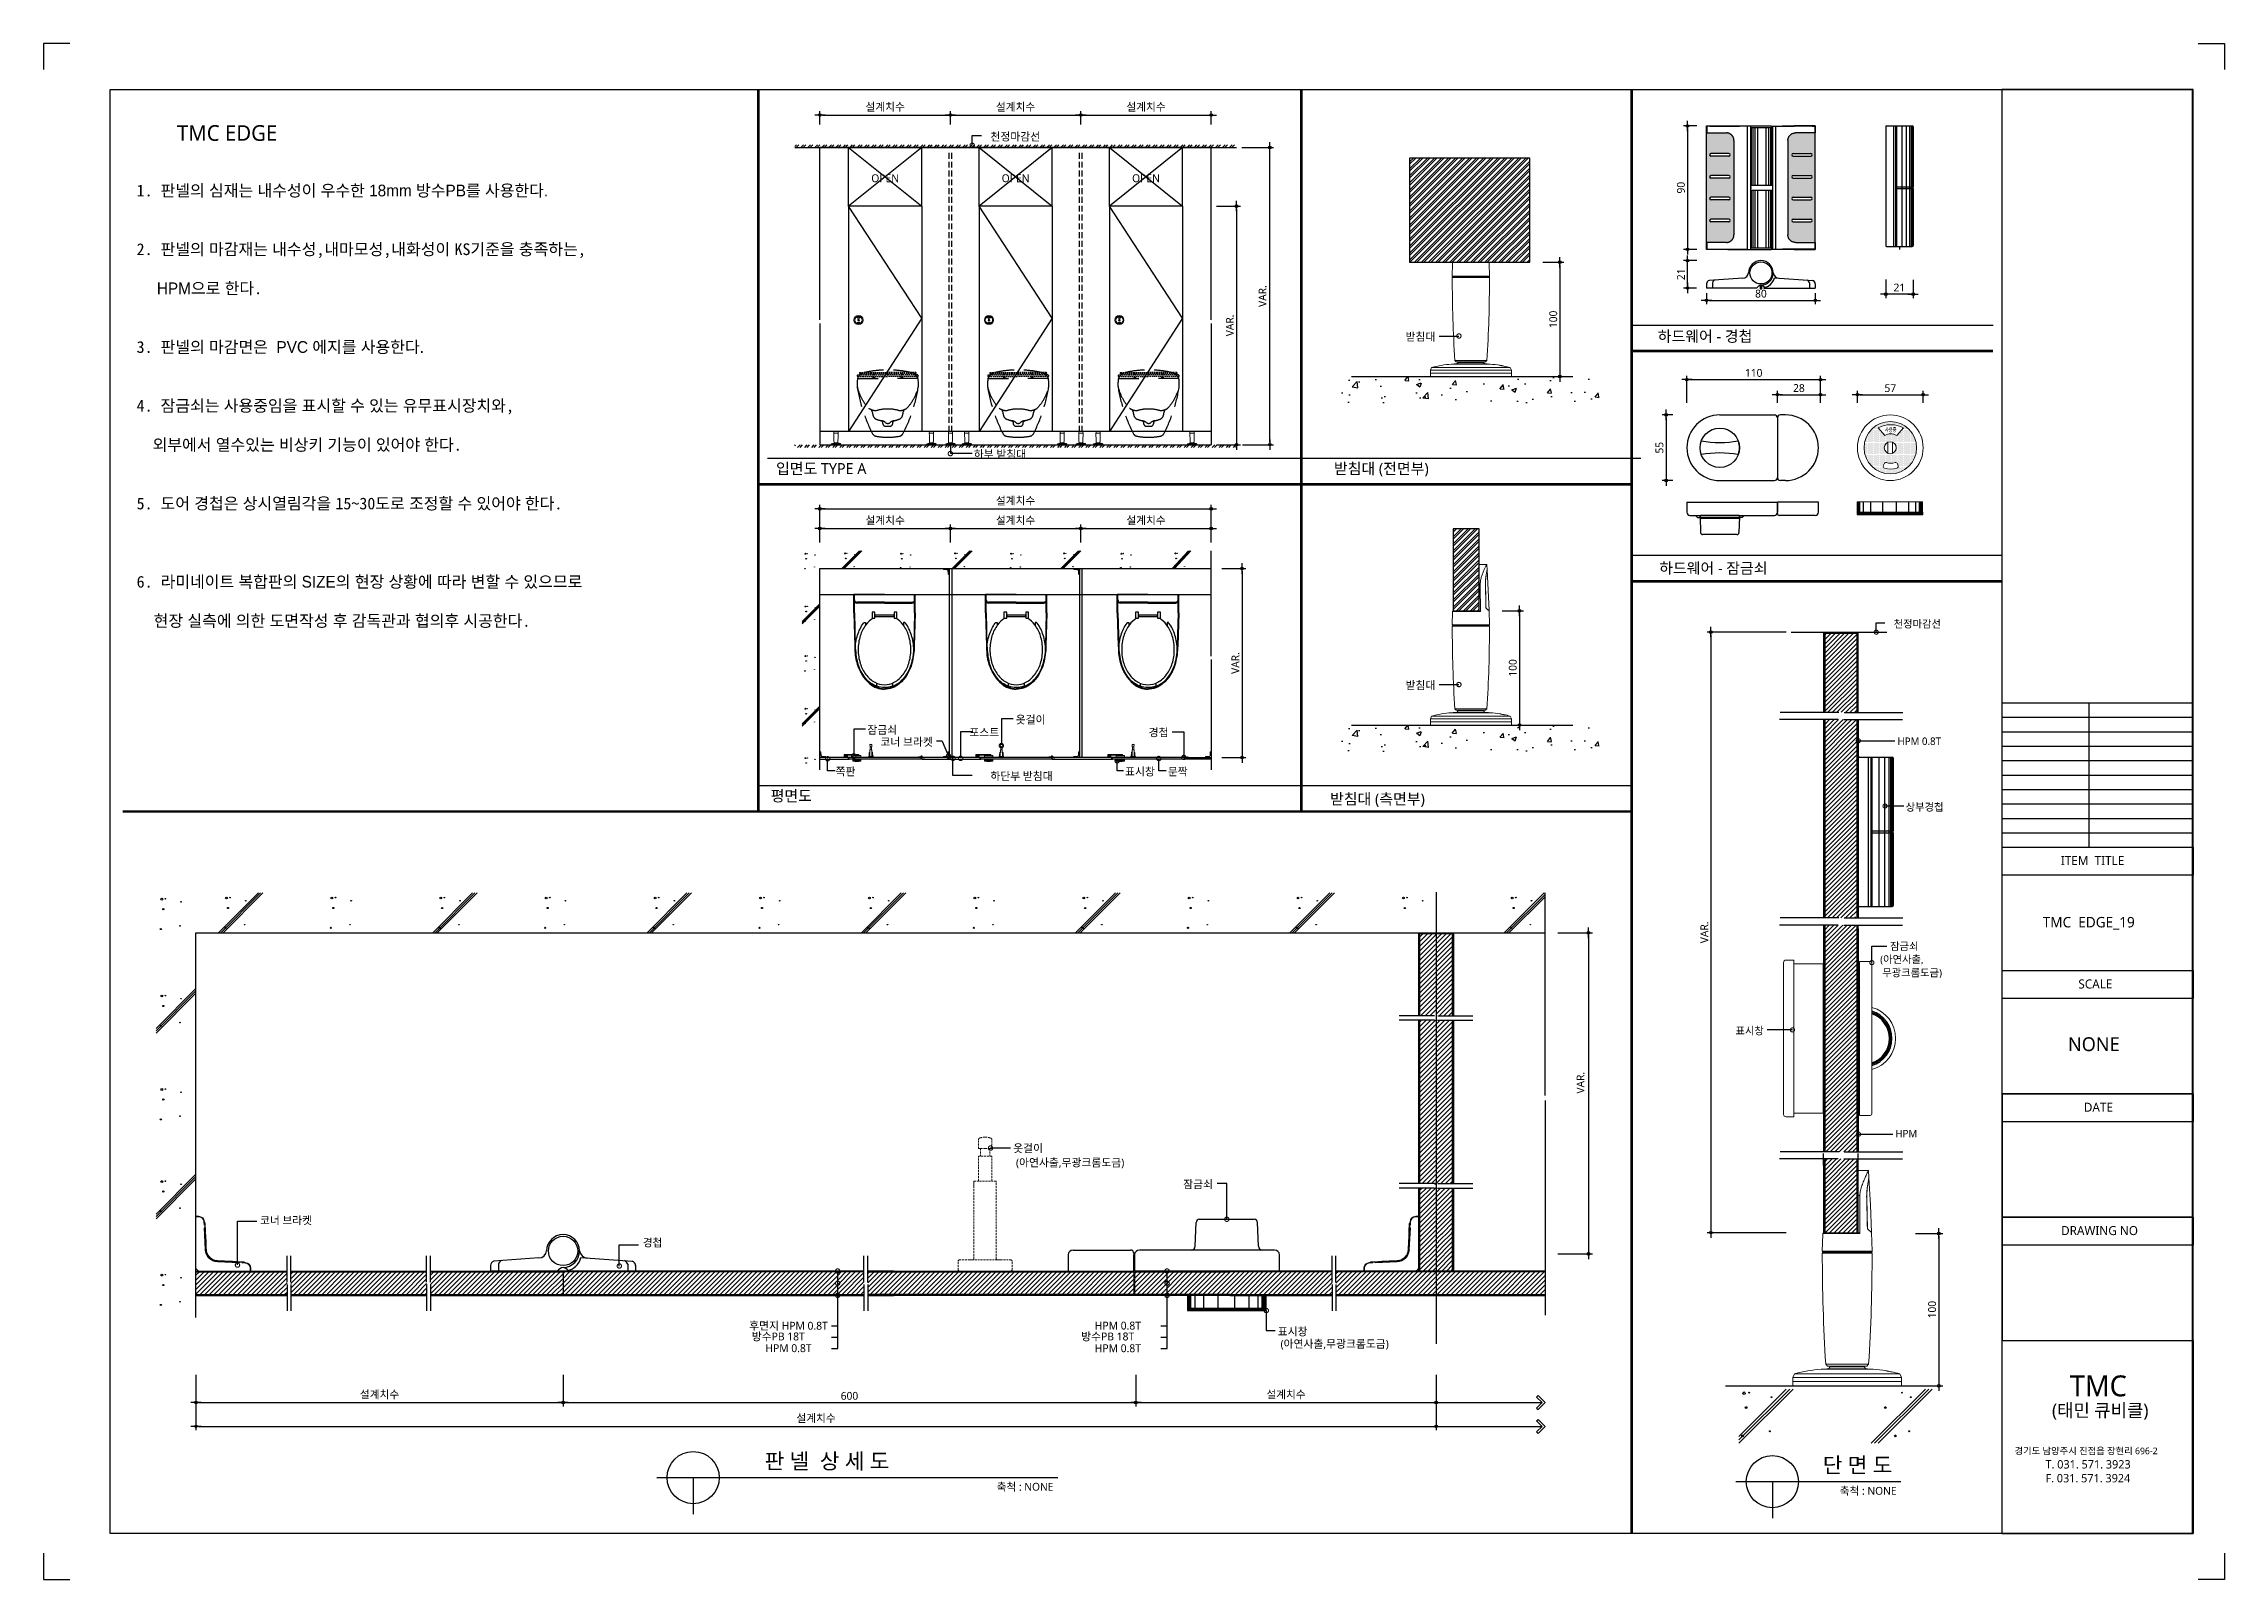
# Model space of a CAD drawing. Extents: x -256 to 8104, y -176 to 5714.
import ezdxf
from ezdxf.enums import TextEntityAlignment as Align

# ---------------------------------------------------------------- set-up
doc = ezdxf.new("R2010")
doc.units = 0
doc.header["$LTSCALE"] = 30
doc.linetypes.add('CEN', pattern=[62, 60, -1, 0, -1])
doc.linetypes.add('HIDDEN', pattern=[0.375, 0.25, -0.125])
doc.layers.get('0').update_dxf_attribs({"linetype": 'CONTINUOUS'})
doc.layers.get('DEFPOINTS').update_dxf_attribs({"linetype": 'CONTINUOUS'})
for name, color, linetype in [('02---제품선', 4, 'CONTINUOUS'), ('0_toilet', 6, 'CONTINUOUS'), ('C', 2, 'CONTINUOUS'), ('curior-0Line', 252, 'CONTINUOUS'), ('DIM', 7, 'CONTINUOUS'), ('FIN', 5, 'CONTINUOUS'), ('HAT', 8, 'CONTINUOUS'), ('HID', 9, 'HIDDEN'), ('jac text', 7, 'CONTINUOUS'), ('TIT', 3, 'CONTINUOUS'), ('경첩', 4, 'CONTINUOUS'), ('문자', 3, 'CONTINUOUS'), ('부자재', 4, 'CONTINUOUS'), ('옷걸이', 4, 'CONTINUOUS'), ('잠금쇠(회전형)', 4, 'CONTINUOUS'), ('중심선', 1, 'CEN'), ('치수', 1, 'CONTINUOUS'), ('판넬', 2, 'CONTINUOUS'), ('해치', 8, 'CONTINUOUS')]:
    doc.layers.add(name, color=color, linetype=linetype)
doc.styles.add('HDW', font='gulim.ttc')
doc.styles.add('돋움', font='malgun.ttf')
doc.dimstyles.new('10', dxfattribs={"dimscale": 10, "dimtxt": 3, "dimasz": 1, "dimexe": 1.5, "dimexo": 2, "dimgap": 1, "dimtad": 1, "dimdec": 0, "dimlunit": 6, "dimtxsty": '돋움', "dimblk": 'DIMDOT', "dimcen": -1, "dimdle": 1.5, "dimclrt": 3, "dimazin": 3, "dimtfac": 1, "dimtdec": 0, "dimtix": 1, "dimtmove": 2, "dimatfit": 3, "dimldrblk": 'DIMDOT', "dimarcsym": 0})
pattern_1 = [(45, (177208.742, 5400.545), (-8.55643, 8.55643), [])]
pattern_2 = [(45, (176401.203, 5288.966), (-8.980256, 8.980256), [])]

# ---------------------------------------------------------------- blocks, each defined once
blk = doc.blocks.new('DIMDOT')
at = {"linetype": 'Continuous'}
blk.add_line((-2, 0), (2, 0), dxfattribs=at)
for radius in [0.5, 0.25]:
    blk.add_circle((0, 0), radius, dxfattribs=at)
blk = doc.blocks.new('*D503')
at = {"layer": 'DEFPOINTS', "color": 0}
for p in [(187946.5, 10876.5), (187446.5, 10820.2), (187946.5, 10820.2)]:
    blk.add_point(p, dxfattribs=at)
at = {"layer": 'DIM', "color": 0, "lineweight": -2, "ltscale": 10}
for p, q in [((187446.5, 10840.2), (187446.5, 10891.5)), ((187456.5, 10876.5), (187936.5, 10876.5)), ((187946.5, 10840.2), (187946.5, 10891.5))]:
    blk.add_line(p, q, dxfattribs=at)
at = {"layer": 'DIM', "color": 0, "lineweight": -2, "xscale": 10, "yscale": 10, "zscale": 10, "rotation": 180}
blk.add_blockref('DIMDOT', (187446.5, 10876.5), dxfattribs=at)
at = {"layer": 'DIM', "color": 0, "lineweight": -2, "xscale": 10, "yscale": 10, "zscale": 10}
blk.add_blockref('DIMDOT', (187946.5, 10876.5), dxfattribs=at)
at = {"layer": 'DIM', "color": 3, "insert": (187696.5, 10906.1), "char_height": 30, "attachment_point": 5, "style": '돋움'}
blk.add_mtext('설계치수', dxfattribs=at)
blk = doc.blocks.new('*D504')
at = {"layer": 'DEFPOINTS', "color": 0}
for p in [(188446.5, 10876.5), (187946.5, 10820.2), (188446.5, 10820.2)]:
    blk.add_point(p, dxfattribs=at)
at = {"layer": 'DIM', "color": 0, "lineweight": -2, "ltscale": 10}
for p, q in [((187946.5, 10840.2), (187946.5, 10891.5)), ((187956.5, 10876.5), (188436.5, 10876.5)), ((188446.5, 10840.2), (188446.5, 10891.5))]:
    blk.add_line(p, q, dxfattribs=at)
at = {"layer": 'DIM', "color": 0, "lineweight": -2, "xscale": 10, "yscale": 10, "zscale": 10, "rotation": 180}
blk.add_blockref('DIMDOT', (187946.5, 10876.5), dxfattribs=at)
at = {"layer": 'DIM', "color": 0, "lineweight": -2, "xscale": 10, "yscale": 10, "zscale": 10}
blk.add_blockref('DIMDOT', (188446.5, 10876.5), dxfattribs=at)
at = {"layer": 'DIM', "color": 3, "insert": (188196.5, 10906.1), "char_height": 30, "attachment_point": 5, "style": '돋움'}
blk.add_mtext('설계치수', dxfattribs=at)
blk = doc.blocks.new('*D505')
at = {"layer": 'DEFPOINTS', "color": 0}
for p in [(188946.5, 10876.5), (188446.5, 10820.2), (188946.5, 10820.2)]:
    blk.add_point(p, dxfattribs=at)
at = {"layer": 'DIM', "color": 0, "lineweight": -2, "ltscale": 10}
for p, q in [((188446.5, 10840.2), (188446.5, 10891.5)), ((188456.5, 10876.5), (188936.5, 10876.5)), ((188946.5, 10840.2), (188946.5, 10891.5))]:
    blk.add_line(p, q, dxfattribs=at)
at = {"layer": 'DIM', "color": 0, "lineweight": -2, "xscale": 10, "yscale": 10, "zscale": 10, "rotation": 180}
blk.add_blockref('DIMDOT', (188446.5, 10876.5), dxfattribs=at)
at = {"layer": 'DIM', "color": 0, "lineweight": -2, "xscale": 10, "yscale": 10, "zscale": 10}
blk.add_blockref('DIMDOT', (188946.5, 10876.5), dxfattribs=at)
at = {"layer": 'DIM', "color": 3, "insert": (188696.5, 10906.1), "char_height": 30, "attachment_point": 5, "style": '돋움'}
blk.add_mtext('설계치수', dxfattribs=at)
blk = doc.blocks.new('*D506')
at = {"layer": 'DEFPOINTS', "color": 0}
for p in [(188946.5, 10527.3), (188946.5, 9612.3), (189043.4, 9612.3)]:
    blk.add_point(p, dxfattribs=at)
at = {"layer": 'DIM', "color": 0, "lineweight": -2, "ltscale": 10}
for p, q in [((188966.5, 10527.3), (189058.4, 10527.3)), ((189043.4, 10517.3), (189043.4, 9622.3)), ((188966.5, 9612.3), (189058.4, 9612.3))]:
    blk.add_line(p, q, dxfattribs=at)
at = {"layer": 'DIM', "color": 0, "lineweight": -2, "xscale": 10, "yscale": 10, "zscale": 10}
for p, rotation in [((189043.4, 10527.3), 90), ((189043.4, 9612.3), 270)]:
    blk.add_blockref('DIMDOT', p, dxfattribs=dict(at, rotation=rotation))
at = {"layer": 'DIM', "color": 3, "insert": (189018.2, 10069.8), "char_height": 30, "attachment_point": 5, "rotation": 90, "style": '돋움'}
blk.add_mtext('VAR.', dxfattribs=at)
blk = doc.blocks.new('*D507')
at = {"layer": 'DEFPOINTS', "color": 0}
for p in [(188967.6, 9137.4), (188967.6, 8412.4), (189064.5, 8412.4)]:
    blk.add_point(p, dxfattribs=at)
at = {"layer": 'DIM', "color": 0, "lineweight": -2, "ltscale": 10}
for p, q in [((188987.6, 9137.4), (189079.5, 9137.4)), ((189064.5, 9127.4), (189064.5, 8422.4)), ((188987.6, 8412.4), (189079.5, 8412.4))]:
    blk.add_line(p, q, dxfattribs=at)
at = {"layer": 'DIM', "color": 0, "lineweight": -2, "xscale": 10, "yscale": 10, "zscale": 10}
for p, rotation in [((189064.5, 9137.4), 90), ((189064.5, 8412.4), 270)]:
    blk.add_blockref('DIMDOT', p, dxfattribs=dict(at, rotation=rotation))
at = {"layer": 'DIM', "color": 3, "insert": (189039.2, 8774.9), "char_height": 30, "attachment_point": 5, "rotation": 90, "style": '돋움'}
blk.add_mtext('VAR.', dxfattribs=at)
blk = doc.blocks.new('_DOTSMALL')
at = {"color": 0, "linetype": 'ByBlock', "const_width": 0.5}
blk.add_lwpolyline([(-0.0625, 0, 1), (0.0625, 0, 1)], format="xyb", close=True, dxfattribs=at)
blk = doc.blocks.new('A$C63EC304E')
at = {"layer": '치수', "color": 1, "xscale": 2.5, "yscale": 2.5, "zscale": 2.5, "rotation": 234.3098741996962}
blk.add_blockref('_DOTSMALL', (0.31, 0.31), dxfattribs=at)
blk = doc.blocks.new('A$C2BC9653E')
at = {"layer": '치수', "xscale": 0.3333333333333333, "yscale": 0.3333333333333333, "zscale": 0.3333333333333333}
blk.add_blockref('A$C63EC304E', (0, 0), dxfattribs=at)
blk = doc.blocks.new('A$C7FC71301')
at = {"layer": '치수', "rotation": 180}
blk.add_blockref('A$C2BC9653E', (0.21, 0.21), dxfattribs=at)
blk = doc.blocks.new('A$C4A20372B')
at = {"layer": '치수'}
blk.add_blockref('A$C7FC71301', (0, 0), dxfattribs=at)
blk = doc.blocks.new('A$C566469F5')
at = {"layer": '치수'}
blk.add_blockref('A$C4A20372B', (0, 0), dxfattribs=at)
blk = doc.blocks.new('A$C7E317CD4')
at = {"layer": '해치', "xscale": 2, "yscale": 2, "zscale": 2}
blk.add_blockref('A$C566469F5', (0, 0), dxfattribs=at)
blk = doc.blocks.new('A$C601D7F27')
at = {"layer": '치수'}
blk.add_blockref('A$C7E317CD4', (0, 0), dxfattribs=at)
blk = doc.blocks.new('A$C38802C08')
at = {"layer": '치수'}
blk.add_blockref('A$C601D7F27', (0, 0), dxfattribs=at)
blk = doc.blocks.new('*D508')
at = {"layer": 'DEFPOINTS', "color": 0}
for p in [(188946.5, 9290.9), (188446.5, 9217.8), (188946.5, 9217.8)]:
    blk.add_point(p, dxfattribs=at)
at = {"layer": 'DIM', "color": 0, "lineweight": -2, "ltscale": 10}
for p, q in [((188446.5, 9237.8), (188446.5, 9305.9)), ((188456.5, 9290.9), (188936.5, 9290.9)), ((188946.5, 9237.8), (188946.5, 9305.9))]:
    blk.add_line(p, q, dxfattribs=at)
at = {"layer": 'DIM', "color": 0, "lineweight": -2, "xscale": 10, "yscale": 10, "zscale": 10, "rotation": 180}
blk.add_blockref('DIMDOT', (188446.5, 9290.9), dxfattribs=at)
at = {"layer": 'DIM', "color": 0, "lineweight": -2, "xscale": 10, "yscale": 10, "zscale": 10}
blk.add_blockref('DIMDOT', (188946.5, 9290.9), dxfattribs=at)
at = {"layer": 'DIM', "color": 3, "insert": (188696.5, 9320.6), "char_height": 30, "attachment_point": 5, "style": '돋움'}
blk.add_mtext('설계치수', dxfattribs=at)
blk = doc.blocks.new('*D509')
at = {"layer": 'DEFPOINTS', "color": 0}
for p in [(188946.5, 9366.3), (187446.5, 9217.8), (188946.5, 9217.8)]:
    blk.add_point(p, dxfattribs=at)
at = {"layer": 'DIM', "color": 0, "lineweight": -2, "ltscale": 10}
for p, q in [((187446.5, 9237.8), (187446.5, 9381.3)), ((187456.5, 9366.3), (188936.5, 9366.3)), ((188946.5, 9237.8), (188946.5, 9381.3))]:
    blk.add_line(p, q, dxfattribs=at)
at = {"layer": 'DIM', "color": 0, "lineweight": -2, "xscale": 10, "yscale": 10, "zscale": 10, "rotation": 180}
blk.add_blockref('DIMDOT', (187446.5, 9366.3), dxfattribs=at)
at = {"layer": 'DIM', "color": 0, "lineweight": -2, "xscale": 10, "yscale": 10, "zscale": 10}
blk.add_blockref('DIMDOT', (188946.5, 9366.3), dxfattribs=at)
at = {"layer": 'DIM', "color": 3, "insert": (188196.5, 9395.9), "char_height": 30, "attachment_point": 5, "style": '돋움'}
blk.add_mtext('설계치수', dxfattribs=at)
blk = doc.blocks.new('*D510')
at = {"layer": 'DEFPOINTS', "color": 0}
for p in [(188446.5, 9290.9), (187946.5, 9217.8), (188446.5, 9217.8)]:
    blk.add_point(p, dxfattribs=at)
at = {"layer": 'DIM', "color": 0, "lineweight": -2, "ltscale": 10}
for p, q in [((187946.5, 9237.8), (187946.5, 9305.9)), ((187956.5, 9290.9), (188436.5, 9290.9)), ((188446.5, 9237.8), (188446.5, 9305.9))]:
    blk.add_line(p, q, dxfattribs=at)
at = {"layer": 'DIM', "color": 0, "lineweight": -2, "xscale": 10, "yscale": 10, "zscale": 10, "rotation": 180}
blk.add_blockref('DIMDOT', (187946.5, 9290.9), dxfattribs=at)
at = {"layer": 'DIM', "color": 0, "lineweight": -2, "xscale": 10, "yscale": 10, "zscale": 10}
blk.add_blockref('DIMDOT', (188446.5, 9290.9), dxfattribs=at)
at = {"layer": 'DIM', "color": 3, "insert": (188196.5, 9320.6), "char_height": 30, "attachment_point": 5, "style": '돋움'}
blk.add_mtext('설계치수', dxfattribs=at)
blk = doc.blocks.new('*D511')
at = {"layer": 'DEFPOINTS', "color": 0}
for p in [(187946.5, 9290.9), (187446.5, 9217.8), (187946.5, 9217.8)]:
    blk.add_point(p, dxfattribs=at)
at = {"layer": 'DIM', "color": 0, "lineweight": -2, "ltscale": 10}
for p, q in [((187446.5, 9237.8), (187446.5, 9305.9)), ((187456.5, 9290.9), (187936.5, 9290.9)), ((187946.5, 9237.8), (187946.5, 9305.9))]:
    blk.add_line(p, q, dxfattribs=at)
at = {"layer": 'DIM', "color": 0, "lineweight": -2, "xscale": 10, "yscale": 10, "zscale": 10, "rotation": 180}
blk.add_blockref('DIMDOT', (187446.5, 9290.9), dxfattribs=at)
at = {"layer": 'DIM', "color": 0, "lineweight": -2, "xscale": 10, "yscale": 10, "zscale": 10}
blk.add_blockref('DIMDOT', (187946.5, 9290.9), dxfattribs=at)
at = {"layer": 'DIM', "color": 3, "insert": (187696.5, 9320.6), "char_height": 30, "attachment_point": 5, "style": '돋움'}
blk.add_mtext('설계치수', dxfattribs=at)
blk = doc.blocks.new('*D512')
at = {"layer": 'DEFPOINTS', "color": 0}
for p in [(191282, 9861.8), (190770, 9753.2), (191282, 9753.2)]:
    blk.add_point(p, dxfattribs=at)
at = {"layer": 'DIM', "color": 0, "lineweight": -2, "ltscale": 10}
for p, q in [((190770, 9773.2), (190770, 9876.8)), ((191282, 9773.2), (191282, 9876.8)), ((190780, 9861.8), (191272, 9861.8))]:
    blk.add_line(p, q, dxfattribs=at)
at = {"layer": 'DIM', "color": 0, "lineweight": -2, "xscale": 10, "yscale": 10, "zscale": 10, "rotation": 180}
blk.add_blockref('DIMDOT', (190770, 9861.8), dxfattribs=at)
at = {"layer": 'DIM', "color": 0, "lineweight": -2, "xscale": 10, "yscale": 10, "zscale": 10}
blk.add_blockref('DIMDOT', (191282, 9861.8), dxfattribs=at)
at = {"layer": 'DIM', "color": 3, "insert": (191026, 9887.4), "char_height": 30, "attachment_point": 5, "style": '돋움'}
blk.add_mtext('110', dxfattribs=at)
blk = doc.blocks.new('*D513')
at = {"layer": 'DEFPOINTS', "color": 0}
for p in [(191282, 9803.9), (191117, 9753.2), (191282, 9753.2)]:
    blk.add_point(p, dxfattribs=at)
at = {"layer": 'DIM', "color": 0, "lineweight": -2, "ltscale": 10}
for p, q in [((191117, 9773.2), (191117, 9818.9)), ((191127, 9803.9), (191272, 9803.9)), ((191282, 9773.2), (191282, 9818.9))]:
    blk.add_line(p, q, dxfattribs=at)
at = {"layer": 'DIM', "color": 0, "lineweight": -2, "xscale": 10, "yscale": 10, "zscale": 10, "rotation": 180}
blk.add_blockref('DIMDOT', (191117, 9803.9), dxfattribs=at)
at = {"layer": 'DIM', "color": 0, "lineweight": -2, "xscale": 10, "yscale": 10, "zscale": 10}
blk.add_blockref('DIMDOT', (191282, 9803.9), dxfattribs=at)
at = {"layer": 'DIM', "color": 3, "insert": (191199.5, 9829.4), "char_height": 30, "attachment_point": 5, "style": '돋움'}
blk.add_mtext('28', dxfattribs=at)
blk = doc.blocks.new('*D514')
at = {"layer": 'DEFPOINTS', "color": 0}
for p in [(191675.7, 9803.9), (191423.7, 9753.2), (191675.7, 9753.2)]:
    blk.add_point(p, dxfattribs=at)
at = {"layer": 'DIM', "color": 0, "lineweight": -2, "ltscale": 10}
for p, q in [((191423.7, 9773.2), (191423.7, 9818.9)), ((191433.7, 9803.9), (191665.7, 9803.9)), ((191675.7, 9773.2), (191675.7, 9818.9))]:
    blk.add_line(p, q, dxfattribs=at)
at = {"layer": 'DIM', "color": 0, "lineweight": -2, "xscale": 10, "yscale": 10, "zscale": 10, "rotation": 180}
blk.add_blockref('DIMDOT', (191423.7, 9803.9), dxfattribs=at)
at = {"layer": 'DIM', "color": 0, "lineweight": -2, "xscale": 10, "yscale": 10, "zscale": 10}
blk.add_blockref('DIMDOT', (191675.7, 9803.9), dxfattribs=at)
at = {"layer": 'DIM', "color": 3, "insert": (191549.7, 9829.1), "char_height": 30, "attachment_point": 5, "style": '돋움'}
blk.add_mtext('57', dxfattribs=at)
blk = doc.blocks.new('*D515')
at = {"layer": 'DEFPOINTS', "color": 0}
for p in [(190827.6, 10834.6), (190772.6, 10361.5), (190827.6, 10361.5)]:
    blk.add_point(p, dxfattribs=at)
at = {"layer": 'DIM', "color": 0, "lineweight": -2, "ltscale": 10}
for p, q in [((190807.6, 10834.6), (190757.6, 10834.6)), ((190772.6, 10824.6), (190772.6, 10371.5)), ((190807.6, 10361.5), (190757.6, 10361.5))]:
    blk.add_line(p, q, dxfattribs=at)
at = {"layer": 'DIM', "color": 0, "lineweight": -2, "xscale": 10, "yscale": 10, "zscale": 10}
for p, rotation in [((190772.6, 10834.6), 90), ((190772.6, 10361.5), 270)]:
    blk.add_blockref('DIMDOT', p, dxfattribs=dict(at, rotation=rotation))
at = {"layer": 'DIM', "color": 3, "insert": (190747.1, 10598), "char_height": 30, "attachment_point": 5, "rotation": 90, "style": '돋움'}
blk.add_mtext('90', dxfattribs=at)
blk = doc.blocks.new('*D516')
at = {"layer": 'DEFPOINTS', "color": 0}
for p in [(190845.2, 10213.2), (191262.3, 10213.2), (191262.3, 10165.9)]:
    blk.add_point(p, dxfattribs=at)
at = {"layer": 'DIM', "color": 0, "lineweight": -2, "ltscale": 10}
for p, q in [((190845.2, 10193.2), (190845.2, 10150.9)), ((190855.2, 10165.9), (191252.3, 10165.9)), ((191262.3, 10193.2), (191262.3, 10150.9))]:
    blk.add_line(p, q, dxfattribs=at)
at = {"layer": 'DIM', "color": 0, "lineweight": -2, "xscale": 10, "yscale": 10, "zscale": 10, "rotation": 180}
blk.add_blockref('DIMDOT', (190845.2, 10165.9), dxfattribs=at)
at = {"layer": 'DIM', "color": 0, "lineweight": -2, "xscale": 10, "yscale": 10, "zscale": 10}
blk.add_blockref('DIMDOT', (191262.3, 10165.9), dxfattribs=at)
at = {"layer": 'DIM', "color": 3, "insert": (191053.8, 10191.4), "char_height": 30, "attachment_point": 5, "style": '돋움'}
blk.add_mtext('80', dxfattribs=at)
blk = doc.blocks.new('*D517')
at = {"layer": 'DEFPOINTS', "color": 0}
for p in [(190772.6, 10318.2), (190827.6, 10318.2), (190826.9, 10213.2)]:
    blk.add_point(p, dxfattribs=at)
at = {"layer": 'DIM', "color": 0, "lineweight": -2, "ltscale": 10}
for p, q in [((190807.6, 10318.2), (190757.6, 10318.2)), ((190772.6, 10223.2), (190772.6, 10308.2)), ((190806.9, 10213.2), (190757.6, 10213.2))]:
    blk.add_line(p, q, dxfattribs=at)
at = {"layer": 'DIM', "color": 0, "lineweight": -2, "xscale": 10, "yscale": 10, "zscale": 10}
for p, rotation in [((190772.6, 10318.2), 90), ((190772.6, 10213.2), 270)]:
    blk.add_blockref('DIMDOT', p, dxfattribs=dict(at, rotation=rotation))
at = {"layer": 'DIM', "color": 3, "insert": (190747.3, 10265.7), "char_height": 30, "attachment_point": 5, "rotation": 90, "style": '돋움'}
blk.add_mtext('21', dxfattribs=at)
blk = doc.blocks.new('*D518')
at = {"layer": 'DEFPOINTS', "color": 0}
for p in [(191532.1, 10265.4), (191637.1, 10264.7), (191532.1, 10189.7)]:
    blk.add_point(p, dxfattribs=at)
at = {"layer": 'DIM', "color": 0, "lineweight": -2, "ltscale": 10}
for p, q in [((191532.1, 10245.4), (191532.1, 10174.7)), ((191637.1, 10244.7), (191637.1, 10174.7)), ((191627.1, 10189.7), (191542.1, 10189.7))]:
    blk.add_line(p, q, dxfattribs=at)
at = {"layer": 'DIM', "color": 0, "lineweight": -2, "xscale": 10, "yscale": 10, "zscale": 10, "rotation": 180}
blk.add_blockref('DIMDOT', (191532.1, 10189.7), dxfattribs=at)
at = {"layer": 'DIM', "color": 0, "lineweight": -2, "xscale": 10, "yscale": 10, "zscale": 10}
blk.add_blockref('DIMDOT', (191637.1, 10189.7), dxfattribs=at)
at = {"layer": 'DIM', "color": 3, "insert": (191584.6, 10215.1), "char_height": 30, "attachment_point": 5, "style": '돋움'}
blk.add_mtext('21', dxfattribs=at)
blk = doc.blocks.new('A$C10E41893')
at = {"layer": '부자재'}
for p, q in [((6, 0), (6, 196)), ((123, 196), (6, 196)), ((123, 192), (6, 192)), ((55, 0), (55, 177)), ((61, 0), (61, 177)), ((6, 0), (6, -196)), ((55, 0), (55, -177)), ((61, 0), (61, -177)), ((123, -192), (6, -192)), ((123, -196), (6, -196))]:
    blk.add_line(p, q, dxfattribs=at)
for points in [[(123, 196, -0.012538), (123, 196), (335, 190, -0.055395), (445, 175, -0.154276), (577, 93, -0.179504), (612, 0, -0.179504)], [(123, 192, -0.012538), (123, 192), (335, 187, -0.055395), (444, 172, -0.154276), (574, 91, -0.179504), (608, 0, -0.179504)], [(157, -72, 0.089162), (200, -119, 0.085733), (270, -155, 0.075373), (359, -168, 0.075373), (447, -155, 0.085733), (517, -119, 0.106084), (567, -62, 0.126931), (583, 0, 0.126931), (567, 62, 0.106084), (517, 119, 0.085733), (447, 155, 0.075373), (359, 168, 0.075373), (270, 155, 0.085733), (200, 119, 0.089162), (157, 72)], [(572, 51), (589, 51), (589, 60, 0.021185), (583, 71, 0.106084), (528, 134, 0.085733), (453, 172, 0.075373), (359, 187, 0.075373), (265, 172, 0.085733), (189, 134, 0.007337), (184, 130), (184, 122), (205, 122)], [(123, -196, 0.012538), (123, -196), (335, -190, 0.055395), (445, -175, 0.154276), (577, -93, 0.179504), (612, 0, 0.179504)], [(123, -192, 0.012538), (123, -192), (335, -187, 0.055395), (444, -172, 0.154276), (574, -91, 0.179504), (608, 0, 0.179504)], [(589, -51, 0.090214), (598, 0, 0.090214), (589, 51, 0.106084)], [(572, -51), (589, -51), (589, -60, -0.021185), (583, -71, -0.106084), (528, -134, -0.085733), (453, -172, -0.075373), (359, -187, -0.075373), (265, -172, -0.085733), (189, -134, -0.007337), (184, -130), (184, -122), (205, -122)]]:
    blk.add_lwpolyline(points, format="xyb", dxfattribs=at)
blk.add_lwpolyline([(138, -61), (119, -61), (119, -79), (157, -79), (157, -61), (138, -61), (147, -61), (147, 61), (138, 61), (157, 61), (157, 79), (119, 79), (119, 61), (138, 61), (138, -61), (119, -61)], dxfattribs=at)
for centre, start, end in [((40, 177), 0, 90), ((46, 177), 0, 90), ((40, -177), 270, 0), ((46, -177), 270, 0)]:
    blk.add_arc(centre, 15, start, end, dxfattribs=at)
blk = doc.blocks.new('A$C460A2A32')
at = {"color": 0}
for p, q in [((3, 20), (0, 16)), ((3, 20), (9, 20)), ((4, 10), (162, 10)), ((9, 20), (162, 20)), ((13, 32), (11, 30)), ((13, 32), (162, 32)), ((13, 27), (162, 27)), ((312, 32), (162, 32)), ((312, 27), (162, 27)), ((316, 20), (162, 20)), ((321, 10), (162, 10)), ((312, 32), (313, 30)), ((322, 20), (316, 20)), ((322, 20), (324, 16))]:
    blk.add_line(p, q, dxfattribs=at)
for centre, radius, start, end in [((4, 14), 4, 150.0107, 270), ((13, 29), 2, 135, 270), ((109, 28), 26, 182.6717, 198.4118), ((109, 10), 26, 180, 202.6199), ((107, 28), 23, 183.0205, 200.9186), ((107, 10), 23, 180, 205.7715), ((69, 10), 23, 334.2285, 0), ((69, 28), 23, 339.0814, 356.9795), ((67, 10), 26, 337.3801, 0), ((67, 28), 26, 341.5882, 357.3283), ((257, 10), 26, 180, 202.6199), ((257, 28), 26, 182.6717, 198.4118), ((256, 28), 23, 183.0205, 200.9186), ((256, 10), 23, 180, 205.7715), ((217, 10), 23, 334.2285, 0), ((217, 28), 23, 339.0814, 356.9795), ((216, 28), 26, 341.5882, 357.3283), ((216, 10), 26, 337.3801, 0), ((312, 29), 2, 270, 45), ((321, 14), 4, 270, 29.9893)]:
    blk.add_arc(centre, radius, start, end, dxfattribs=at)
blk = doc.blocks.new('*D519')
at = {"layer": 'DEFPOINTS', "color": 0}
for p in [(190735.7, 9726.7), (190690, 9474.7), (190735.7, 9474.7)]:
    blk.add_point(p, dxfattribs=at)
at = {"layer": 'DIM', "color": 0, "lineweight": -2, "ltscale": 10}
for p, q in [((190715.7, 9726.7), (190675, 9726.7)), ((190690, 9716.7), (190690, 9484.7)), ((190715.7, 9474.7), (190675, 9474.7))]:
    blk.add_line(p, q, dxfattribs=at)
at = {"layer": 'DIM', "color": 0, "lineweight": -2, "xscale": 10, "yscale": 10, "zscale": 10}
for p, rotation in [((190690, 9726.7), 90), ((190690, 9474.7), 270)]:
    blk.add_blockref('DIMDOT', p, dxfattribs=dict(at, rotation=rotation))
at = {"layer": 'DIM', "color": 3, "insert": (190664.7, 9600.7), "char_height": 30, "attachment_point": 5, "rotation": 90, "style": '돋움'}
blk.add_mtext('55', dxfattribs=at)
blk = doc.blocks.new('*D520')
at = {"layer": 'DEFPOINTS', "color": 0}
for p in [(191171, 8893.6), (190862.2, 6590.3), (191171, 6590.3)]:
    blk.add_point(p, dxfattribs=at)
at = {"layer": 'DIM', "color": 0, "lineweight": -2, "ltscale": 10}
for p, q in [((191151, 8893.6), (190847.2, 8893.6)), ((190862.2, 8883.6), (190862.2, 6600.3)), ((191151, 6590.3), (190847.2, 6590.3))]:
    blk.add_line(p, q, dxfattribs=at)
at = {"layer": 'DIM', "color": 0, "lineweight": -2, "xscale": 10, "yscale": 10, "zscale": 10}
for p, rotation in [((190862.2, 8893.6), 90), ((190862.2, 6590.3), 270)]:
    blk.add_blockref('DIMDOT', p, dxfattribs=dict(at, rotation=rotation))
at = {"layer": 'DIM', "color": 3, "insert": (190837, 7742), "char_height": 30, "attachment_point": 5, "rotation": 90, "style": '돋움'}
blk.add_mtext('VAR.', dxfattribs=at)
blk = doc.blocks.new('A$C13EB2441')
for p, q in [((0.84, 7.37), (0.84, 14.11)), ((0.84, 6.74), (0.84, 0))]:
    blk.add_line(p, q)
blk = doc.blocks.new('*D521')
at = {"layer": 'DEFPOINTS', "color": 0}
for p in [(191626.7, 6587.4), (191635.8, 6003.1), (191735.6, 6003.1)]:
    blk.add_point(p, dxfattribs=at)
at = {"layer": 'DIM', "color": 0, "lineweight": -2, "ltscale": 10}
for p, q in [((191646.7, 6587.4), (191750.6, 6587.4)), ((191735.6, 6577.4), (191735.6, 6013.1)), ((191655.8, 6003.1), (191750.6, 6003.1))]:
    blk.add_line(p, q, dxfattribs=at)
at = {"layer": 'DIM', "color": 0, "lineweight": -2, "xscale": 10, "yscale": 10, "zscale": 10}
for p, rotation in [((191735.6, 6587.4), 90), ((191735.6, 6003.1), 270)]:
    blk.add_blockref('DIMDOT', p, dxfattribs=dict(at, rotation=rotation))
at = {"layer": 'DIM', "color": 3, "insert": (191710, 6295.2), "char_height": 30, "attachment_point": 5, "rotation": 90, "style": '돋움'}
blk.add_mtext('100', dxfattribs=at)
blk = doc.blocks.new('*D522')
at = {"layer": 'DEFPOINTS', "color": 0}
for p in [(190042.1, 8975.3), (189985.3, 8537.1), (190128.2, 8537.1)]:
    blk.add_point(p, dxfattribs=at)
at = {"layer": 'DIM', "color": 0, "lineweight": -2, "ltscale": 10}
for p, q in [((190062.1, 8975.3), (190143.2, 8975.3)), ((190128.2, 8965.3), (190128.2, 8547.1)), ((190005.3, 8537.1), (190143.2, 8537.1))]:
    blk.add_line(p, q, dxfattribs=at)
at = {"layer": 'DIM', "color": 0, "lineweight": -2, "xscale": 10, "yscale": 10, "zscale": 10}
for p, rotation in [((190128.2, 8975.3), 90), ((190128.2, 8537.1), 270)]:
    blk.add_blockref('DIMDOT', p, dxfattribs=dict(at, rotation=rotation))
at = {"layer": 'DIM', "color": 3, "insert": (190102.6, 8756.2), "char_height": 30, "attachment_point": 5, "rotation": 90, "style": '돋움'}
blk.add_mtext('100', dxfattribs=at)
blk = doc.blocks.new('*D523')
at = {"layer": 'DEFPOINTS', "color": 0}
for p in [(189043.4, 10752.1), (189170.8, 10752.1), (189045.9, 9612.3)]:
    blk.add_point(p, dxfattribs=at)
at = {"layer": 'DIM', "color": 0, "lineweight": -2, "ltscale": 10}
for p, q in [((189063.4, 10752.1), (189185.8, 10752.1)), ((189170.8, 9622.3), (189170.8, 10742.1)), ((189065.9, 9612.3), (189185.8, 9612.3))]:
    blk.add_line(p, q, dxfattribs=at)
at = {"layer": 'DIM', "color": 0, "lineweight": -2, "xscale": 10, "yscale": 10, "zscale": 10}
for p, rotation in [((189170.8, 10752.1), 90), ((189170.8, 9612.3), 270)]:
    blk.add_blockref('DIMDOT', p, dxfattribs=dict(at, rotation=rotation))
at = {"layer": 'DIM', "color": 3, "insert": (189143.5, 10182.2), "char_height": 30, "attachment_point": 5, "rotation": 90, "style": '돋움'}
blk.add_mtext('VAR.', dxfattribs=at)
blk = doc.blocks.new('*D524')
at = {"layer": 'DEFPOINTS', "color": 0}
for p in [(190197.2, 10312), (190140.4, 9873.8), (190283.3, 9873.8)]:
    blk.add_point(p, dxfattribs=at)
at = {"layer": 'DIM', "color": 0, "lineweight": -2, "ltscale": 10}
for p, q in [((190217.2, 10312), (190298.3, 10312)), ((190283.3, 10302), (190283.3, 9883.8)), ((190160.4, 9873.8), (190298.3, 9873.8))]:
    blk.add_line(p, q, dxfattribs=at)
at = {"layer": 'DIM', "color": 0, "lineweight": -2, "xscale": 10, "yscale": 10, "zscale": 10}
for p, rotation in [((190283.3, 10312), 90), ((190283.3, 9873.8), 270)]:
    blk.add_blockref('DIMDOT', p, dxfattribs=dict(at, rotation=rotation))
at = {"layer": 'DIM', "color": 3, "insert": (190257.8, 10092.9), "char_height": 30, "attachment_point": 5, "rotation": 90, "style": '돋움'}
blk.add_mtext('100', dxfattribs=at)
blk = doc.blocks.new('*D525')
at = {"layer": 'DEFPOINTS', "color": 0}
for p in [(185054.6, 6064.5), (186461.7, 6064.5), (186461.7, 5938.8)]:
    blk.add_point(p, dxfattribs=at)
at = {"layer": 'DIM', "color": 0, "lineweight": -2, "ltscale": 10}
for p, q in [((185054.6, 6044.5), (185054.6, 5923.8)), ((186461.7, 6044.5), (186461.7, 5923.8)), ((185064.6, 5938.8), (186451.7, 5938.8))]:
    blk.add_line(p, q, dxfattribs=at)
at = {"layer": 'DIM', "color": 0, "lineweight": -2, "xscale": 10, "yscale": 10, "zscale": 10, "rotation": 180}
blk.add_blockref('DIMDOT', (185054.6, 5938.8), dxfattribs=at)
at = {"layer": 'DIM', "color": 0, "lineweight": -2, "xscale": 10, "yscale": 10, "zscale": 10}
blk.add_blockref('DIMDOT', (186461.7, 5938.8), dxfattribs=at)
at = {"layer": 'DIM', "color": 3, "insert": (185758.2, 5968.4), "char_height": 30, "attachment_point": 5, "style": '돋움'}
blk.add_mtext('설계치수', dxfattribs=at)
blk = doc.blocks.new('*D526')
at = {"layer": 'DEFPOINTS', "color": 0}
for p in [(185054.6, 6064.5), (189808.5, 6064.5), (189808.5, 5847.3)]:
    blk.add_point(p, dxfattribs=at)
at = {"layer": 'DIM', "color": 0, "lineweight": -2, "ltscale": 10}
for p, q in [((185054.6, 6044.5), (185054.6, 5832.3)), ((189808.5, 6044.5), (189808.5, 5832.3)), ((185064.6, 5847.3), (189798.5, 5847.3))]:
    blk.add_line(p, q, dxfattribs=at)
at = {"layer": 'DIM', "color": 0, "lineweight": -2, "xscale": 10, "yscale": 10, "zscale": 10, "rotation": 180}
blk.add_blockref('DIMDOT', (185054.6, 5847.3), dxfattribs=at)
at = {"layer": 'DIM', "color": 0, "lineweight": -2, "xscale": 10, "yscale": 10, "zscale": 10}
blk.add_blockref('DIMDOT', (189808.5, 5847.3), dxfattribs=at)
at = {"layer": 'DIM', "color": 3, "insert": (187431.6, 5877), "char_height": 30, "attachment_point": 5, "style": '돋움'}
blk.add_mtext('설계치수', dxfattribs=at)
blk = doc.blocks.new('*D527')
at = {"layer": 'DEFPOINTS', "color": 0}
for p in [(188657.7, 6064.5), (189808.5, 6064.5), (189808.5, 5938.8)]:
    blk.add_point(p, dxfattribs=at)
at = {"layer": 'DIM', "color": 0, "lineweight": -2, "ltscale": 10}
for p, q in [((188657.7, 6044.5), (188657.7, 5923.8)), ((189808.5, 6044.5), (189808.5, 5923.8)), ((188667.7, 5938.8), (189798.5, 5938.8))]:
    blk.add_line(p, q, dxfattribs=at)
at = {"layer": 'DIM', "color": 0, "lineweight": -2, "xscale": 10, "yscale": 10, "zscale": 10, "rotation": 180}
blk.add_blockref('DIMDOT', (188657.7, 5938.8), dxfattribs=at)
at = {"layer": 'DIM', "color": 0, "lineweight": -2, "xscale": 10, "yscale": 10, "zscale": 10}
blk.add_blockref('DIMDOT', (189808.5, 5938.8), dxfattribs=at)
at = {"layer": 'DIM', "color": 3, "insert": (189233.1, 5968.4), "char_height": 30, "attachment_point": 5, "style": '돋움'}
blk.add_mtext('설계치수', dxfattribs=at)
blk = doc.blocks.new('*D528')
at = {"layer": 'DEFPOINTS', "color": 0}
for p in [(186461.7, 6064.5), (188657.7, 6064.5), (188657.7, 5938.8)]:
    blk.add_point(p, dxfattribs=at)
at = {"layer": 'DIM', "color": 0, "lineweight": -2, "ltscale": 10}
for p, q in [((186461.7, 6044.5), (186461.7, 5923.8)), ((188657.7, 6044.5), (188657.7, 5923.8)), ((186471.7, 5938.8), (188647.7, 5938.8))]:
    blk.add_line(p, q, dxfattribs=at)
at = {"layer": 'DIM', "color": 0, "lineweight": -2, "xscale": 10, "yscale": 10, "zscale": 10, "rotation": 180}
blk.add_blockref('DIMDOT', (186461.7, 5938.8), dxfattribs=at)
at = {"layer": 'DIM', "color": 0, "lineweight": -2, "xscale": 10, "yscale": 10, "zscale": 10}
blk.add_blockref('DIMDOT', (188657.7, 5938.8), dxfattribs=at)
at = {"layer": 'DIM', "color": 3, "insert": (187559.7, 5964.3), "char_height": 30, "attachment_point": 5, "style": '돋움'}
blk.add_mtext('600', dxfattribs=at)
blk = doc.blocks.new('A$C06B31977')
for p, q in [((1.26, 11.06), (1.26, 21.17)), ((1.26, 10.11), (1.26, 0))]:
    blk.add_line(p, q)
blk = doc.blocks.new('*D529')
at = {"layer": 'DEFPOINTS', "color": 0}
for p in [(190255.3, 7740.1), (190255.3, 6508.8), (190393.2, 6508.8)]:
    blk.add_point(p, dxfattribs=at)
at = {"layer": 'DIM', "color": 0, "lineweight": -2, "ltscale": 10}
for p, q in [((190275.3, 7740.1), (190408.2, 7740.1)), ((190393.2, 7730.1), (190393.2, 6518.8)), ((190275.3, 6508.8), (190408.2, 6508.8))]:
    blk.add_line(p, q, dxfattribs=at)
at = {"layer": 'DIM', "color": 0, "lineweight": -2, "xscale": 10, "yscale": 10, "zscale": 10}
for p, rotation in [((190393.2, 7740.1), 90), ((190393.2, 6508.8), 270)]:
    blk.add_blockref('DIMDOT', p, dxfattribs=dict(at, rotation=rotation))
at = {"layer": 'DIM', "color": 3, "insert": (190362.4, 7165.4), "char_height": 30, "attachment_point": 5, "rotation": 90, "style": '돋움'}
blk.add_mtext('VAR.', dxfattribs=at)
blk = doc.blocks.new('EDGE_19', base_point=(184726.3, 5436.3))
at = {"layer": 'HAT'}
h = blk.add_hatch(dxfattribs=at)
h.set_pattern_fill('ANSI32', color=256, scale=2, style=0)
h.set_pattern_definition([(45, (176110.438, 5119.08), (-13.470384, 13.470384), []), (45, (176119.419, 5119.08), (-13.470384, 13.470384), [])])
h.paths.add_polyline_path([(187349.8, 10762.1), (189043.4, 10762.1), (189043.4, 10752.1), (187349.8, 10752.1)])
h = blk.add_hatch(dxfattribs=at)
h.set_pattern_fill('ANSI32', color=256, scale=2, style=0)
h.set_pattern_definition([(45, (176404.808, 5260.556), (-13.470384, 13.470384), []), (45, (176413.788, 5260.556), (-13.470384, 13.470384), [])])
h.paths.add_polyline_path([(190007.7, 10311.9), (190167.7, 10311.9), (190167.7, 10711.3), (189706.9, 10711.3), (189706.9, 10311.9)])
h = blk.add_hatch(dxfattribs=at)
h.set_pattern_fill('ANSI32', color=256, scale=2, style=0)
h.set_pattern_definition([(45, (176110.438, 5301.06), (-13.470384, 13.470384), []), (45, (176119.419, 5301.06), (-13.470384, 13.470384), [])])
h.paths.add_polyline_path([(187349.8, 9601.8), (189043.4, 9601.8), (189043.4, 9611.8), (187349.8, 9611.8)])
h = blk.add_hatch(dxfattribs=at)
h.set_pattern_fill('ANSI32', color=256, scale=2, style=0)
h.set_pattern_definition([(45, (176427.668, 5160.371), (-13.470384, 13.470384), []), (45, (176436.649, 5160.371), (-13.470384, 13.470384), [])])
h.paths.add_polyline_path([(189874.1, 8975.2), (189973.6, 8975.2), (189973.6, 9289.6), (189874.1, 9289.6)])
at = {"layer": 'HAT', "transparency": 33554687}
h = blk.add_hatch(dxfattribs=at)
h.set_pattern_fill('ANSI31', color=256, scale=3.811219)
h.set_pattern_definition(pattern_1)
h.paths.add_polyline_path([(191352.2, 8585.9), (191373.4, 8585.9), (191422.3, 8585.9), (191422.3, 8888.9), (191298.4, 8888.9), (191298.4, 8585.9)])
at = {"layer": 'HAT'}
h = blk.add_hatch(dxfattribs=at)
h.set_pattern_fill('ANSI31', color=256, scale=3.811219, style=0)
h.set_pattern_definition(pattern_1)
edge = h.paths.add_edge_path()
edge.add_line((191422.3, 8511.8), (191365.7, 8511.8))
edge.add_arc((191363.7, 8511.8), 1.99, -54.30987, 0, ccw=False)
edge.add_arc((191363.7, 8511.8), 1.99, 125.69013, 305.69013, ccw=False)
edge.add_arc((191363.7, 8511.8), 1.99, 0, 125.69013, ccw=False)
edge.add_line((191365.7, 8511.8), (191422.3, 8511.8))
edge.add_line((191422.3, 8511.8), (191422.3, 8558.3))
edge.add_line((191422.3, 8558.3), (191412.5, 8558.3))
edge.add_spline(control_points=[(191409.8, 8550.8), (191410.7, 8553.3), (191411.6, 8555.8), (191412.5, 8558.3)], knot_values=[0, 0, 0, 0, 0.152076, 0.152076, 0.152076, 0.152076], degree=3, periodic=0)
edge.add_line((191412.5, 8558.3), (191360.4, 8558.3))
edge.add_line((191360.4, 8558.3), (191360.4, 7797.4))
edge.add_line((191360.4, 7797.4), (191414.4, 7797.4))
edge.add_spline(control_points=[(191414.4, 7797.4), (191417.5, 7805.7), (191420.3, 7813.2), (191422.3, 7816.8)], knot_values=[0.152076, 0.152076, 0.152076, 0.152076, 0.673721, 0.673721, 0.673721, 0.673721], degree=3, periodic=0)
edge.add_spline(control_points=[(191424.6, 7797.4), (191425.1, 7807), (191426.1, 7821.5), (191423.4, 7818.7), (191422.3, 7816.8)], knot_values=[0.673721, 0.673721, 0.673721, 0.673721, 1.332503, 1.60798, 1.60798, 1.60798, 1.60798], degree=3, periodic=0)
edge.add_line((191422.3, 7816.8), (191422.3, 8511.8))
h.paths.add_polyline_path([(191360.4, 8558.3), (191298.4, 8558.3), (191298.4, 7797.4), (191360.4, 7797.4)])
h = blk.add_hatch(dxfattribs=at)
h.set_pattern_fill('ANSI31', color=256, scale=3.811219, style=0)
h.set_pattern_definition(pattern_1)
h.paths.add_polyline_path([(191360.4, 7334.8), (191298.4, 7334.8), (191298.4, 6900.8), (191360.4, 6900.8), (191360.4, 7005.1, -0.567825), (191360.4, 7008.5)])
h.paths.add_polyline_path([(191422.3, 7334.8), (191360.4, 7334.8), (191360.4, 7008.5, -0.582142), (191363.4, 7006.8), (191422.3, 7006.8)])
edge = h.paths.add_edge_path()
edge.add_line((191422.3, 7006.8), (191363.4, 7006.8))
edge.add_arc((191361.4, 7006.8), 1.99, -54.30987, 0, ccw=False)
edge.add_arc((191361.4, 7006.8), 1.99, 239.17799, 305.69013, ccw=False)
edge.add_line((191360.4, 7005.1), (191360.4, 6900.8))
edge.add_line((191360.4, 6900.8), (191414.4, 6900.8))
edge.add_spline(control_points=[(191414.4, 6900.8), (191417.5, 6909.1), (191420.3, 6916.6), (191422.3, 6920.2)], knot_values=[0.152076, 0.152076, 0.152076, 0.152076, 0.673721, 0.673721, 0.673721, 0.673721], degree=3, periodic=0)
edge.add_line((191422.3, 6920.2), (191422.3, 7006.8))
h.paths.add_polyline_path([(191360.4, 7769.8), (191298.4, 7769.8), (191298.4, 7334.8), (191360.4, 7334.8)])
edge = h.paths.add_edge_path()
edge.add_line((191422.3, 7769.8), (191412.5, 7769.8))
edge.add_spline(control_points=[(191409.8, 7762.3), (191410.7, 7764.8), (191411.6, 7767.3), (191412.5, 7769.8)], knot_values=[0, 0, 0, 0, 0.152076, 0.152076, 0.152076, 0.152076], degree=3, periodic=0)
edge.add_line((191412.5, 7769.8), (191360.4, 7769.8))
edge.add_line((191360.4, 7769.8), (191360.4, 7334.8))
edge.add_line((191360.4, 7334.8), (191422.3, 7334.8))
edge.add_line((191422.3, 7334.8), (191422.3, 7769.8))
at = {"layer": 'HAT', "transparency": 33554687}
h = blk.add_hatch(dxfattribs=at)
h.set_pattern_fill('ANSI31', color=256, scale=3.811219, style=0)
h.set_pattern_definition(pattern_1)
h.paths.add_polyline_path([(191350.3, 6873.1), (191298.4, 6873.1), (191298.4, 6590.3), (191360.4, 6590.3), (191360.4, 6873.1)])
h.paths.add_polyline_path([(191422.3, 6873.1), (191371.5, 6873.1), (191360.4, 6873.1), (191360.4, 6590.3), (191422.3, 6590.3)])
at = {"layer": '해치'}
h = blk.add_hatch(dxfattribs=at)
h.set_pattern_fill('DOTS', color=256, scale=2.628474)
h.set_pattern_definition([(0, (187883.4818, 11169.597), (2.086351, 4.172702), [0, -4.172702])])
edge = h.paths.add_edge_path()
edge.add_line((190845.7, 10388), (190845.8, 10388))
edge.add_spline(control_points=[(190845.8, 10388), (190846, 10388), (190857.5, 10388)], knot_values=[-0.724312, -0.724312, -0.724312, 0.724312, 0.724312, 0.724312], weights=[1, 0.748956, 1], degree=2, periodic=0)
edge.add_line((190857.5, 10388), (190921.4, 10388))
edge.add_spline(control_points=[(190921.4, 10388), (190950.4, 10388), (190950.4, 10416.9)], knot_values=[-1.570796, -1.570796, -1.570796, 0, 0, 0], weights=[1, 0.707107, 1], degree=2, periodic=0)
edge.add_line((190950.4, 10416.9), (190950.4, 10779.1))
edge.add_spline(control_points=[(190950.4, 10779.1), (190950.4, 10808), (190921.4, 10808)], knot_values=[0, 0, 0, 1.570796, 1.570796, 1.570796], weights=[1, 0.707107, 1], degree=2, periodic=0)
edge.add_line((190921.4, 10808), (190857.5, 10808))
edge.add_spline(control_points=[(190857.5, 10808), (190846, 10808), (190845.8, 10808)], knot_values=[-0.724312, -0.724312, -0.724312, 0.724312, 0.724312, 0.724312], weights=[1, 0.748956, 1], degree=2, periodic=0)
edge.add_line((190845.7, 10808), (190845.7, 10388))
h.paths.add_polyline_path([(190930.6, 10729.3, -0.414214), (190935.9, 10724, -0.414214), (190930.6, 10718.8), (190862.3, 10718.8, -0.414214), (190857, 10724, -0.414214), (190862.3, 10729.3)], flags=16)
h.paths.add_polyline_path([(190930.6, 10645.3, -0.414214), (190935.9, 10640, -0.414214), (190930.6, 10634.8), (190862.3, 10634.8, -0.414214), (190857, 10640, -0.414214), (190862.3, 10645.3)], flags=16)
h.paths.add_polyline_path([(190930.6, 10561.3, -0.414214), (190935.9, 10556, -0.414214), (190930.6, 10550.8), (190862.3, 10550.8, -0.414214), (190857, 10556, -0.414214), (190862.3, 10561.3)], flags=16)
h.paths.add_polyline_path([(190930.6, 10477.3, -0.414214), (190935.9, 10472, -0.414214), (190930.6, 10466.7), (190862.3, 10466.7, -0.414214), (190857, 10472, -0.414214), (190862.3, 10477.3)], flags=16)
h = blk.add_hatch(dxfattribs=at)
h.set_pattern_fill('DOTS', color=256, scale=2.628474)
h.set_pattern_definition([(0, (187408.8644, 11169.597), (2.086351, 4.1727023), [0, -4.1727023])])
edge = h.paths.add_edge_path()
edge.add_spline(control_points=[(191157.1, 10779.1), (191157.1, 10808), (191186.1, 10808)], knot_values=[0, 0, 0, 1.570796, 1.570796, 1.570796], weights=[1, 0.707107, 1], degree=2, periodic=0)
edge.add_line((191186.1, 10808), (191250, 10808))
edge.add_spline(control_points=[(191250, 10808), (191261.5, 10808), (191261.7, 10808)], knot_values=[-0.724312, -0.724312, -0.724312, 0.724312, 0.724312, 0.724312], weights=[1, 0.748956, 1], degree=2, periodic=0)
edge.add_line((191261.8, 10808), (191261.8, 10388))
edge.add_line((191261.8, 10388), (191261.7, 10388))
edge.add_spline(control_points=[(191261.7, 10388), (191261.5, 10388), (191250, 10388)], knot_values=[-0.724312, -0.724312, -0.724312, 0.724312, 0.724312, 0.724312], weights=[1, 0.748956, 1], degree=2, periodic=0)
edge.add_line((191250, 10388), (191186.1, 10388))
edge.add_spline(control_points=[(191186.1, 10388), (191157.1, 10388), (191157.1, 10416.9)], knot_values=[-1.570796, -1.570796, -1.570796, 0, 0, 0], weights=[1, 0.707107, 1], degree=2, periodic=0)
edge.add_line((191157.1, 10416.9), (191157.1, 10779.1))
h.paths.add_polyline_path([(191176.9, 10729.3, 0.414214), (191171.6, 10724, 0.414214), (191176.9, 10718.8), (191245.2, 10718.8, 0.414214), (191250.5, 10724, 0.414214), (191245.2, 10729.3)], flags=16)
h.paths.add_polyline_path([(191176.9, 10645.3, 0.414214), (191171.6, 10640, 0.414214), (191176.9, 10634.8), (191245.2, 10634.8, 0.414214), (191250.5, 10640, 0.414214), (191245.2, 10645.3)], flags=16)
h.paths.add_polyline_path([(191176.9, 10561.3, 0.414214), (191171.6, 10556, 0.414214), (191176.9, 10550.8), (191245.2, 10550.8, 0.414214), (191250.5, 10556, 0.414214), (191245.2, 10561.3)], flags=16)
h.paths.add_polyline_path([(191176.9, 10477.3, 0.414214), (191171.6, 10472, 0.414214), (191176.9, 10466.7), (191245.2, 10466.7, 0.414214), (191250.5, 10472, 0.414214), (191245.2, 10477.3)], flags=16)
h = blk.add_hatch(dxfattribs=at)
h.set_pattern_fill('AR-CONC', color=256, style=0)
h.set_pattern_definition([(50, (187965.83, 8337.06), (182.185, -15.939), [19.05, -209.55]), (355, (187965.83, 8337.06), (-35.243, 191.057), [15.24, -167.64]), (100.451, (187981.02, 8335.73), (146.943, 175.117), [16.19, -178.09]), (46.184, (187965.83, 8387.86), (271.079, -42.042), [28.575, -314.325]), (96.636, (187988.42, 8384.36), (237.404, 247.426), [24.285, -267.135]), (351.184, (187965.83, 8387.86), (237.405, 247.425), [22.86, -251.46]), (21, (187991.23, 8375.16), (151.615, -102.2655), [19.05, -209.55]), (326, (187991.23, 8375.16), (61.802, 184.188), [15.24, -167.64]), (71.4514, (188003.87, 8366.64), (213.416, 81.923), [16.19, -178.09]), (37.5, (187965.835, 8337.06), (3.0886, 84.555), [0, -165.608, 0, -170.18, 0, -168.275]), (7.5, (187965.835, 8337.06), (66.8197, 100.1806), [0, -97.028, 0, -161.798, 0, -64.135]), (327.5, (187909.19, 8337.06), (135.5906, -5.7287), [0, -63.5, 0, -198.12, 0, -262.89]), (317.5, (187883.79, 8337.06), (148.129, 25.4265), [0, -82.55, 0, -131.572, 0, -186.69])])
h.paths.add_polyline_path([(190445.4, 9770.8), (190445.4, 9873.8), (189395.2, 9873.8), (189395.2, 9770.8)])
h = blk.add_hatch(dxfattribs=at)
h.set_pattern_fill('DOTS', color=256, scale=2.628474)
h.set_pattern_definition([(0, (185855.6763, 6143.3197), (2.086351, 4.1727023), [0, -4.1727023])])
h.paths.add_polyline_path([(191650.3, 9600.7, 1), (191449, 9600.7, 1)])
h.paths.add_polyline_path([(191526.7, 9600.7, -1), (191572.6, 9600.7, -1)], flags=16)
h.paths.add_polyline_path([(191574.4, 9647.9, 0.250537), (191528.5, 9647.9), (191502.7, 9676.4, -0.258173), (191600.2, 9676.4)], flags=16)
h.paths.add_polyline_path([(191577.1, 9539.2), (191579.9, 9531.1, -0.437988), (191575.1, 9522, -0.127495), (191527.9, 9522, -0.437988), (191523, 9531.1), (191525.9, 9539.2, -0.407197), (191534.6, 9543.6, 0.156299), (191568.4, 9543.6, -0.407197)], flags=16)
h.paths.add_polyline_path([(191524.5, 9655.8), (191577.9, 9655.8), (191577.9, 9683.3), (191524.5, 9683.3)], flags=8)
h = blk.add_hatch(dxfattribs=at)
h.set_pattern_fill('AR-CONC', color=256, style=0)
h.set_pattern_definition([(50, (187965.83, 7000.36), (182.185, -15.939), [19.05, -209.55]), (355, (187965.83, 7000.36), (-35.243, 191.057), [15.24, -167.64]), (100.451, (187981.02, 6999.03), (146.943, 175.117), [16.19, -178.09]), (46.184, (187965.83, 7051.16), (271.079, -42.042), [28.575, -314.325]), (96.636, (187988.42, 7047.66), (237.404, 247.426), [24.285, -267.135]), (351.184, (187965.83, 7051.16), (237.405, 247.425), [22.86, -251.46]), (21, (187991.23, 7038.46), (151.615, -102.2655), [19.05, -209.55]), (326, (187991.23, 7038.46), (61.802, 184.188), [15.24, -167.64]), (71.4514, (188003.87, 7029.94), (213.416, 81.923), [16.19, -178.09]), (37.5, (187965.835, 7000.36), (3.0886, 84.555), [0, -165.608, 0, -170.18, 0, -168.275]), (7.5, (187965.835, 7000.36), (66.8197, 100.1806), [0, -97.028, 0, -161.798, 0, -64.135]), (327.5, (187909.19, 7000.36), (135.5906, -5.7287), [0, -63.5, 0, -198.12, 0, -262.89]), (317.5, (187883.79, 7000.36), (148.129, 25.4265), [0, -82.55, 0, -131.572, 0, -186.69])])
h.paths.add_polyline_path([(190445.4, 8434.1), (190445.4, 8537.1), (189395.2, 8537.1), (189395.2, 8434.1)])
h = blk.add_hatch(dxfattribs=at)
h.set_pattern_fill('ANSI31', color=256, scale=4, style=0)
h.set_pattern_definition([(45, (-86501.877, -50707.645), (-8.9802561, 8.9802561), [])])
edge = h.paths.add_edge_path()
edge.add_line((189808.5, 7736.8), (189746.1, 7736.8))
edge.add_line((189746.1, 7736.8), (189745.2, 7735.9))
edge.add_line((189745.2, 7735.9), (189745.2, 7635.5))
edge.add_line((189745.2, 7635.5), (189788.1, 7635.5))
edge.add_line((189788.1, 7635.5), (189788.1, 7594))
edge.add_line((189788.1, 7594), (189745.2, 7594))
edge.add_line((189745.2, 7594), (189745.2, 7422.3))
edge.add_line((189745.2, 7422.3), (189801.8, 7422.3))
edge.add_spline(control_points=[(189801.8, 7422.3), (189804.5, 7429.9), (189810.6, 7445.3), (189806.7, 7414.3), (189808.2, 7411.9), (189808.5, 7411.8)], knot_values=[0.456227, 0.456227, 0.456227, 0.456227, 2.847595, 6.178025, 6.737145, 6.737145, 6.737145, 6.737145], degree=3, periodic=0)
edge.add_spline(control_points=[(189808.2, 7412), (189808.3, 7415.1), (189808.3, 7417.8), (189807.8, 7418.1), (189807.7, 7418.2)], knot_values=[0.891967, 0.891967, 0.891967, 0.891967, 1.280656, 1.337888, 1.337888, 1.337888, 1.337888], degree=3, periodic=0)
edge.add_line((189808.5, 7411.8), (189808.5, 7736.8))
edge = h.paths.add_edge_path()
edge.add_line((189871.9, 7736.8), (189808.5, 7736.8))
edge.add_line((189808.5, 7736.8), (189808.5, 7411.8))
edge.add_spline(control_points=[(189808.5, 7411.8), (189809.7, 7411.6), (189811.9, 7415.9), (189814.6, 7422.3)], knot_values=[6.737145, 6.737145, 6.737145, 6.737145, 8.913909, 8.913909, 8.913909, 8.913909], degree=3, periodic=0)
edge.add_spline(control_points=[(189814.6, 7422.3), (189816.6, 7427.1), (189818.9, 7433), (189821.3, 7439)], knot_values=[8.913909, 8.913909, 8.913909, 8.913909, 10.573873, 10.573873, 10.573873, 10.573873], degree=3, periodic=0)
edge.add_line((189814.6, 7422.3), (189871.9, 7422.3))
edge.add_line((189871.9, 7422.3), (189871.9, 7594))
edge.add_line((189871.9, 7594), (189829, 7594))
edge.add_line((189829, 7594), (189829, 7635.5))
edge.add_line((189829, 7635.5), (189871.9, 7635.5))
edge.add_line((189871.9, 7635.5), (189871.9, 7736.8))
h.paths.add_polyline_path([(189871.9, 7635.5), (189829, 7635.5), (189829, 7594), (189871.9, 7594)], flags=16)
h.paths.add_polyline_path([(189788.1, 7635.5), (189745.2, 7635.5), (189745.2, 7594), (189788.1, 7594)], flags=16)
h = blk.add_hatch(dxfattribs=at)
h.set_pattern_fill('ANSI31', color=256, scale=4, style=0)
h.set_pattern_definition([(45, (189808.527, 7091.804), (-8.98026, 8.98026), [])])
h.paths.add_polyline_path([(189871.9, 7405.1), (189745.2, 7405.1), (189745.2, 6778.5), (189871.9, 6778.5)])
at = {"layer": '해치', "transparency": 33554687}
h = blk.add_hatch(dxfattribs=at)
h.set_pattern_fill('ANSI31', color=256, scale=4)
h.set_pattern_definition(pattern_2)
edge = h.paths.add_edge_path()
edge.add_spline(control_points=[(189808.5, 6750.9), (189808.2, 6751), (189807.2, 6752.7), (189808, 6762.6), (189808.2, 6768.2)], knot_values=[1.337888, 1.337888, 1.337888, 1.337888, 1.524261, 2.245715, 2.245715, 2.245715, 2.245715], degree=3, periodic=0)
edge.add_spline(control_points=[(189808.5, 6768), (189808.2, 6768.1), (189806.7, 6770.5), (189810.6, 6801.4), (189804.5, 6786.1), (189801.8, 6778.5)], knot_values=[0.152076, 0.152076, 0.152076, 0.152076, 0.338449, 1.448592, 2.245715, 2.245715, 2.245715, 2.245715], degree=3, periodic=0)
edge.add_spline(control_points=[(189808.2, 6768.2), (189808.3, 6771.3), (189808.3, 6774), (189807.8, 6774.3), (189807.7, 6774.4)], knot_values=[0.891967, 0.891967, 0.891967, 0.891967, 1.280656, 1.337888, 1.337888, 1.337888, 1.337888], degree=3, periodic=0)
edge.add_spline(control_points=[(189807.7, 6774.4), (189806.7, 6774.5), (189804.3, 6768.4), (189801.8, 6761.3)], knot_values=[0.152076, 0.152076, 0.152076, 0.152076, 0.891967, 0.891967, 0.891967, 0.891967], degree=3, periodic=0)
edge.add_spline(control_points=[(189800.2, 6756.9), (189800.7, 6758.4), (189801.2, 6759.9), (189801.8, 6761.3)], knot_values=[0, 0, 0, 0, 0.152076, 0.152076, 0.152076, 0.152076], degree=3, periodic=0)
edge.add_line((189801.8, 6761.3), (189745.2, 6761.3))
edge.add_line((189745.2, 6761.3), (189745.2, 6588.9))
edge.add_line((189745.2, 6588.9), (189789.9, 6588.9))
edge.add_line((189789.9, 6588.9), (189789.9, 6547.4))
edge.add_line((189789.9, 6547.4), (189745.2, 6547.4))
edge.add_line((189745.2, 6547.4), (189745.2, 6443.1))
edge.add_line((189745.2, 6443.1), (189808.5, 6443.1))
edge.add_line((189808.5, 6443.1), (189808.5, 6750.8))
h.paths.add_polyline_path([(189871.9, 6588.9), (189827.1, 6588.9), (189827.1, 6547.4), (189871.9, 6547.4)])
h.paths.add_polyline_path([(189789.9, 6588.9), (189745.2, 6588.9), (189745.2, 6547.4), (189789.9, 6547.4)], flags=16)
h = blk.add_hatch(dxfattribs=at)
h.set_pattern_fill('ANSI31', color=256, scale=4)
h.set_pattern_definition(pattern_2)
h.paths.add_polyline_path([(189871.9, 6700.4), (189808.5, 6700.4), (189808.5, 6443.1), (189871.9, 6443.1), (189871.9, 6547.4), (189827.1, 6547.4), (189827.1, 6588.9), (189871.9, 6588.9)])
edge = h.paths.add_edge_path()
edge.add_line((189871.9, 6761.3), (189814.6, 6761.3))
edge.add_spline(control_points=[(189814.6, 6761.3), (189811.9, 6755), (189809.7, 6750.7), (189808.5, 6750.9)], knot_values=[2.245715, 2.245715, 2.245715, 2.245715, 2.971303, 2.971303, 2.971303, 2.971303], degree=3, periodic=0)
edge.add_line((189808.5, 6750.9), (189808.5, 6700.4))
edge.add_line((189808.5, 6700.4), (189871.9, 6700.4))
edge.add_line((189871.9, 6700.4), (189871.9, 6761.3))
h = blk.add_hatch(dxfattribs=at)
h.set_pattern_fill('ANSI31', color=256, scale=4, style=0)
h.set_pattern_definition(pattern_2)
h.paths.add_polyline_path([(185403.6, 6391.5), (185403.6, 6401), (185403.6, 6439.8), (185054.6, 6439.8), (185054.6, 6353.1), (185403.6, 6353.1)])
h.paths.add_polyline_path([(185418.3, 6391.5), (185418.3, 6401), (185418.3, 6439.8), (185938.7, 6439.8), (185938.7, 6391.5), (185938.7, 6353.1), (185418.3, 6353.1)])
at = {"layer": '해치'}
h = blk.add_hatch(dxfattribs=at)
h.set_pattern_fill('ANSI31', color=256, scale=4)
h.set_pattern_definition(pattern_2)
h.paths.add_polyline_path([(186461.7, 6353.1), (186461.7, 6439.8), (185953.3, 6439.8), (185953.3, 6353.1)])
at = {"layer": '해치', "transparency": 33554687}
h = blk.add_hatch(dxfattribs=at)
h.set_pattern_fill('ANSI31', color=256, scale=4)
h.set_pattern_definition(pattern_2)
h.paths.add_polyline_path([(186461.7, 6439.8), (186461.7, 6353.1), (187514.7, 6353.1), (187514.7, 6394.4, -0.610943), (187513, 6397.7, -0.241509), (187514.7, 6398.5), (187514.7, 6439.8)])
h = blk.add_hatch(dxfattribs=at)
h.set_pattern_fill('ANSI31', color=256, scale=4)
h.set_pattern_definition(pattern_2)
h.paths.add_polyline_path([(187615.4, 6439.8), (187514.7, 6439.8), (187514.7, 6398.5, -0.610943), (187516.4, 6395.2, -0.241509), (187514.7, 6394.4), (187514.7, 6353.1), (187615.4, 6353.1)])
h = blk.add_hatch(dxfattribs=at)
h.set_pattern_fill('ANSI31', color=256, scale=4)
h.set_pattern_definition(pattern_2)
h.paths.add_polyline_path([(188649.7, 6353.1), (188649.7, 6439.8), (187729.6, 6439.8), (187630, 6439.8), (187630, 6401), (187630, 6391.5), (187630, 6353.1), (187729.6, 6353.1)])
h = blk.add_hatch(dxfattribs=at)
h.set_pattern_fill('ANSI31', color=256, scale=4, style=0)
h.set_pattern_definition(pattern_2)
h.paths.add_polyline_path([(189424.6, 6391.5), (189424.6, 6401), (189424.6, 6439.8), (189808.5, 6439.8), (189808.5, 6353.1), (189424.6, 6353.1)])
edge = h.paths.add_edge_path()
edge.add_line((189410, 6391.5), (189410, 6401))
edge.add_line((189410, 6401), (189410, 6439.8))
edge.add_line((189410, 6439.8), (188777.5, 6439.8))
edge.add_line((188777.5, 6439.8), (188777.5, 6398.5))
edge.add_arc((188777.5, 6396.4), 2.08, -35.69013, 90, ccw=False)
edge.add_arc((188777.5, 6396.4), 2.08, 270, 324.30987, ccw=False)
edge.add_line((188777.5, 6394.4), (188777.5, 6353.1))
edge.add_line((188777.5, 6353.1), (189410, 6353.1))
edge.add_line((189410, 6353.1), (189410, 6391.5))
h.paths.add_polyline_path([(188652.7, 6439.8), (188652.7, 6353.1), (188777.5, 6353.1), (188777.5, 6394.4, -0.610943), (188775.8, 6397.7, -0.241509), (188777.5, 6398.5), (188777.5, 6439.8)])
h.paths.add_polyline_path([(190226.2, 6439.8), (189808.5, 6439.8), (189808.5, 6353.1), (190226.2, 6353.1)])
at = {"color": 2}
for p, q in [((184570.4, 11150.6), (184470.4, 11150.6)), ((184470.4, 11150.6), (184470.4, 11050.6)), ((192730.4, 11150.6), (192830.4, 11150.6)), ((192730.4, 11150.6), (192830.4, 11150.6)), ((192730.4, 11150.6), (192830.4, 11150.6)), ((192830.4, 11150.6), (192830.4, 11050.6)), ((192830.4, 11150.6), (192830.4, 11050.6)), ((192830.4, 11150.6), (192830.4, 11050.6)), ((187349.8, 10752.1), (189043.4, 10752.1)), ((191584.6, 10373), (191584.6, 10361.5)), ((189484.6, 9873.8), (190332.2, 9873.8)), ((191170.2, 8893.6), (191536.6, 8893.6)), ((189484.6, 8537.1), (190332.2, 8537.1)), ((186461.7, 6443.1), (186461.7, 6349.8)), ((188649.7, 6439.8), (188649.7, 6353.1)), ((188652.7, 6439.8), (188652.7, 6353.1)), ((184470.4, 5360.6), (184470.4, 5260.6)), ((184470.4, 5360.6), (184470.4, 5260.6)), ((184470.4, 5360.6), (184470.4, 5260.6)), ((184470.4, 5360.6), (184470.4, 5260.6)), ((192830.4, 5360.6), (192830.4, 5260.6)), ((192830.4, 5360.6), (192830.4, 5260.6)), ((192830.4, 5360.6), (192830.4, 5260.6)), ((184470.4, 5260.6), (184570.4, 5260.6)), ((192830.4, 5260.6), (192730.4, 5260.6)), ((192830.4, 5260.6), (192730.4, 5260.6)), ((192830.4, 5260.6), (192730.4, 5260.6))]:
    blk.add_line(p, q, dxfattribs=at)
for p, q in [((187446.5, 10090.9), (187446.5, 10752.1)), ((188946.5, 10090.9), (188946.5, 10752.1)), ((187446.5, 10077.2), (187446.5, 9612.3)), ((188946.5, 10077.2), (188946.5, 9612.3)), ((187446.5, 9612.3), (188946.5, 9612.3)), ((188946.5, 8801.5), (188946.5, 9205.1)), ((187446.5, 8365.6), (187446.5, 9137.4)), ((187446.5, 9137.4), (188946.5, 9137.4)), ((187446.5, 9037.4), (188946.5, 9037.4)), ((188946.5, 8788.2), (188946.5, 8365.6)), ((190226.2, 7116.5), (190226.2, 7893.3)), ((185054.6, 7740.1), (190226.2, 7740.1)), ((185054.6, 6265.1), (185054.6, 7740.1)), ((189801.9, 7422.3), (189667.1, 7422.3)), ((189814.6, 7422.3), (189949.4, 7422.3)), ((190226.2, 7097.5), (190226.2, 6274.2)), ((189801.9, 6778.5), (189667.1, 6778.5)), ((189814.6, 6778.5), (189949.4, 6778.5)), ((190917.4, 6003.1), (191750.5, 6003.1))]:
    blk.add_line(p, q)
at = {"color": 8}
for p, q in [((190558.3, 10071.1), (191943.5, 10071.1)), ((187245.1, 9560.5), (190592.9, 9560.5)), ((190558.3, 9188.3), (191977.9, 9188.3)), ((187210.4, 8305.6), (189173, 8305.6)), ((189173, 8305.6), (190558.3, 8305.6))]:
    blk.add_line(p, q, dxfattribs=at)
at = {"color": 4}
for p, q in [((187935.3, 9135.3), (187925.5, 9135.9)), ((187935.3, 9135.3), (187935.9, 9135.3)), ((187939.3, 9131.4), (187939.8, 9121.4)), ((188435.2, 9135.3), (188425.5, 9135.9)), ((188435.2, 9135.3), (188435.9, 9135.3)), ((188439.3, 9131.4), (188439.8, 9121.4))]:
    blk.add_line(p, q, dxfattribs=at)
at = {"color": 2}
for points in [[(184725.6, 10974.7), (191977.9, 10974.7), (191977.9, 5436.4), (184725.6, 5436.4)], [(184725.6, 10974.7), (191977.9, 10974.7), (191977.9, 5436.4), (184725.6, 5436.4)], [(184725.6, 10974.7), (192707.5, 10974.7), (192707.5, 5436.4), (184725.6, 5436.4)]]:
    blk.add_lwpolyline(points, close=True, dxfattribs=at)
at = {"color": 8, "const_width": 10}
for points in [[(187210.4, 8205.6), (187210.4, 10974.7)], [(189291.5, 8205.6), (189291.5, 10974.7)], [(190558.3, 5436.4), (190558.3, 10974.7)], [(190558.3, 9971.1), (191943.5, 9971.1)], [(187210.4, 9460.5), (190558.3, 9460.5)], [(190558.3, 9088.3), (191977.9, 9088.3)], [(184773.7, 8205.6), (190558.3, 8205.6)]]:
    blk.add_lwpolyline(points, dxfattribs=at)
at = {"color": 4}
for centre, radius, start, end in [((187925.6, 9137.5), 1.61, 184.02269, 266.84997), ((187935.7, 9131.6), 3.66, 356.64811, 86.2207), ((187941.5, 9121.6), 1.65, 186.1664, 269.59836), ((188425.6, 9137.5), 1.61, 184.02269, 266.84997), ((188435.6, 9131.6), 3.66, 356.64811, 86.2207), ((188441.4, 9121.6), 1.65, 186.1664, 269.59836)]:
    blk.add_arc(centre, radius, start, end, dxfattribs=at)
at = {"layer": '02---제품선'}
for p, q in [((190896, 9726.7), (191105.3, 9726.7)), ((191117, 9715), (191117, 9486.3)), ((191117, 9715), (191117, 9486.3)), ((191148, 9726.7), (191128.6, 9726.7)), ((190896, 9474.7), (191105.3, 9474.7)), ((191148, 9474.7), (191128.6, 9474.7)), ((190770, 9391.7), (191117, 9391.7)), ((190770, 9391.7), (190770, 9352.9)), ((191117, 9391.7), (191117, 9352.9)), ((191274, 9391.7), (191117, 9391.7)), ((191117, 9349), (191117, 9391.7)), ((191274, 9352.9), (191274, 9391.7)), ((190781.6, 9341.3), (190802.9, 9341.3)), ((190802.9, 9341.3), (190989, 9341.3)), ((190810.7, 9333.5), (190802.9, 9341.3)), ((190810.7, 9333.5), (190818.4, 9333.5)), ((190818.4, 9333.5), (190973.5, 9333.5)), ((190820.3, 9335.5), (190822.4, 9275.1)), ((190820.4, 9333.5), (190820.4, 9337.4)), ((190967.7, 9341.3), (190824.3, 9341.3)), ((190967.7, 9329.6), (190824.3, 9329.6)), ((190971.6, 9335.5), (190969.5, 9275.1)), ((190971.6, 9333.5), (190971.6, 9337.4)), ((190981.3, 9333.5), (190973.5, 9333.5)), ((190981.3, 9333.5), (190989, 9341.3)), ((190989, 9341.3), (191105.3, 9341.3)), ((191262.3, 9341.3), (191124.7, 9341.3)), ((190961.8, 9267.6), (190830.2, 9267.6)), ((188885.3, 6538.2), (188888.5, 6629.6)), ((188900.9, 6641.6), (189111.5, 6641.6)), ((189127.1, 6538.2), (189123.9, 6629.6)), ((188417, 6523.8), (188637.3, 6523.8)), ((188857.4, 6523.8), (188671.3, 6523.8)), ((188870.4, 6523.8), (188857.4, 6523.8)), ((189142.1, 6523.8), (188870.4, 6523.8)), ((189189.2, 6523.8), (189142.1, 6523.8)), ((188398.4, 6505.1), (188398.4, 6443.1)), ((188398.4, 6443.1), (188649.7, 6443.1)), ((188649.7, 6511.3), (188649.7, 6443.1)), ((188649.7, 6443.1), (188649.7, 6505.1)), ((188652.7, 6505.1), (188652.7, 6443.1)), ((189207.8, 6443.1), (188652.7, 6443.1)), ((189207.8, 6443.1), (189207.8, 6505.1))]:
    blk.add_line(p, q, dxfattribs=at)
blk.add_circle((190896, 9600.7), 75.6, dxfattribs=at)
blk.add_circle((190896, 9600.7), 75.6, dxfattribs=at)
for centre, radius, start, end in [((190896, 9600.7), 126, 90, 180), ((191105.3, 9715), 11.6, 0, 90), ((191128.6, 9715), 11.6, 90, 180), ((191148, 9600.7), 126, 0, 90), ((190896, 10037.5), 416.6, 260.2031, 279.7969), ((190896, 9600.7), 75.6, 340.75123, 19.24877), ((190896, 9600.7), 126, 180, 270), ((190896, 9163.9), 416.6, 80.2031, 99.7969), ((191148, 9600.7), 126, 270, 0), ((191105.3, 9486.3), 11.6, 270, 0), ((191128.6, 9486.3), 11.6, 180, 270), ((190781.6, 9352.9), 11.6, 180, 270), ((190824.3, 9337.4), 3.88, 90, 180), ((190824.3, 9333.5), 3.88, 180, 270), ((190967.7, 9337.4), 3.88, 0, 90), ((190967.7, 9333.5), 3.88, 270, 0), ((191105.3, 9352.9), 11.6, 270, 0), ((191124.7, 9349), 7.75, 180, 270), ((191262.3, 9352.9), 11.6, 270, 0), ((190830.2, 9275.4), 7.75, 182, 270), ((190961.8, 9275.4), 7.75, 270, 358), ((188900.9, 6629.2), 12.4, 90, 178), ((189111.5, 6629.2), 12.4, 2, 90), ((188417, 6505.1), 18.6, 90, 180), ((188637.3, 6511.3), 12.4, 0, 90), ((188671.3, 6505.1), 18.6, 90, 180), ((188870.4, 6538.8), 15, 270, 358), ((189142.1, 6538.8), 15, 182, 270), ((189189.2, 6505.1), 18.6, 0, 90)]:
    blk.add_arc(centre, radius, start, end, dxfattribs=at)
at = {"layer": '0_toilet'}
for p, q in [((187941.5, 9137.4), (187941.5, 8412.4)), ((187951.5, 9137.4), (187951.5, 8412.4)), ((188441.5, 9137.4), (188441.5, 8412.4)), ((188451.6, 8412.4), (188451.6, 9137.4)), ((187555.4, 8412.4), (187446.5, 8412.4)), ((187446.5, 8406.4), (187558.4, 8406.4)), ((187555.4, 8409.4), (187555.4, 8412.4)), ((187555.4, 8409.4), (187559.1, 8409.4)), ((187835, 8412.4), (187556.1, 8412.4)), ((187556.1, 8409.4), (187556.1, 8412.4)), ((187558.4, 8406.4), (187558.4, 8409.4)), ((187559.1, 8406.4), (187559.1, 8409.4)), ((187835, 8406.4), (187559.1, 8406.4)), ((187835, 8406.4), (187835, 8412.4)), ((188060.4, 8412.4), (187836.5, 8412.4)), ((187836.5, 8406.4), (187836.5, 8412.4)), ((187836.5, 8406.4), (188063.4, 8406.4)), ((188060.4, 8409.4), (188060.4, 8412.4)), ((188060.4, 8409.4), (188064.2, 8409.4)), ((188335, 8412.4), (188061.2, 8412.4)), ((188061.2, 8409.4), (188061.2, 8412.4)), ((188063.4, 8406.4), (188063.4, 8409.4)), ((188064.2, 8406.4), (188064.2, 8409.4)), ((188335, 8406.4), (188064.2, 8406.4)), ((188335, 8406.4), (188335, 8412.4)), ((188565.5, 8412.4), (188336.5, 8412.4)), ((188336.5, 8406.4), (188336.5, 8412.4)), ((188336.5, 8406.4), (188568.5, 8406.4)), ((188565.5, 8409.4), (188565.5, 8412.4)), ((188565.5, 8409.4), (188569.2, 8409.4)), ((188845.1, 8412.4), (188566.2, 8412.4)), ((188566.2, 8409.4), (188566.2, 8412.4)), ((188568.5, 8406.4), (188568.5, 8409.4)), ((188569.2, 8406.4), (188569.2, 8409.4)), ((188845.1, 8406.4), (188569.2, 8406.4)), ((188845.1, 8406.4), (188845.1, 8412.4)), ((188846.6, 8412.4), (188946.5, 8412.4)), ((188846.6, 8406.4), (188846.6, 8412.4)), ((188946.5, 8406.4), (188846.6, 8406.4))]:
    blk.add_line(p, q, dxfattribs=at)
at = {"layer": 'C'}
for p, q in [((191298.4, 8888.9), (191298.4, 8585.9)), ((191298.4, 8888.9), (191422.3, 8888.9)), ((191422.3, 8585.9), (191422.3, 8888.9)), ((191298.4, 8558.3), (191298.4, 7797.4)), ((191422.3, 7797.4), (191422.3, 8558.3)), ((191298.4, 7769.8), (191298.4, 6900.8)), ((191422.3, 6900.8), (191422.3, 7769.8)), ((191298.4, 6873.1), (191298.4, 6590.3)), ((191422.3, 6590.3), (191422.3, 6873.1)), ((185054.6, 6439.8), (185403.6, 6439.8)), ((185418.3, 6439.8), (185938.7, 6439.8)), ((185953.3, 6439.8), (186461.7, 6439.8)), ((187615.4, 6439.8), (186461.7, 6439.8)), ((187630, 6439.8), (188649.7, 6439.8)), ((187729.6, 6439.8), (187630, 6439.8)), ((188652.7, 6439.8), (189019.7, 6439.8)), ((189410, 6439.8), (189019.7, 6439.8)), ((190226.2, 6439.8), (189424.6, 6439.8)), ((185054.6, 6353.1), (185403.6, 6353.1)), ((185418.3, 6353.1), (185938.7, 6353.1)), ((185953.3, 6353.1), (186477.9, 6353.1)), ((186461.7, 6353.1), (187615.4, 6353.1)), ((188649.7, 6353.1), (187630, 6353.1)), ((187630, 6353.1), (187729.6, 6353.1)), ((189019.7, 6353.1), (188652.7, 6353.1)), ((189019.7, 6353.1), (189410, 6353.1)), ((189424.6, 6353.1), (190226.2, 6353.1))]:
    blk.add_line(p, q, dxfattribs=at)
at = {"layer": 'curior-0Line'}
for p, q in [((191977.9, 10974.7), (191977.9, 5437.2)), ((191978.3, 8622.3), (192710.4, 8622.3)), ((192310.5, 8622.3), (192310.5, 8068.5)), ((191978.3, 8566.9), (192710.4, 8566.9)), ((191978.3, 8511.5), (192710.4, 8511.5)), ((191978.3, 8456.1), (192710.4, 8456.1)), ((191978.3, 8400.8), (192710.4, 8400.8)), ((191978.3, 8345.4), (192710.4, 8345.4)), ((191978.3, 8290), (192710.4, 8290)), ((191978.3, 8234.6), (192710.4, 8234.6)), ((191978.3, 8179.3), (192710.4, 8179.3)), ((191978.3, 8123.9), (192710.4, 8123.9)), ((191978.3, 8068.5), (192710.4, 8068.5))]:
    blk.add_line(p, q, dxfattribs=at)
for points in [[(192710.4, 10974.7), (191977.9, 10974.7), (191977.9, 5436.4), (192710.4, 5436.4)], [(191978.3, 8068.5), (192710.4, 8068.5), (192710.4, 7960.8), (191978.3, 7960.8)], [(191978.3, 7595.6), (192710.4, 7595.6), (192710.4, 7487.9), (191978.3, 7487.9)], [(191978.3, 6649.8), (192710.4, 6649.8), (192710.4, 7122.7), (191978.3, 7122.7)], [(191978.3, 7122.7), (192710.4, 7122.7), (192710.4, 7015), (191978.3, 7015)], [(191978.3, 6176.9), (192710.4, 6176.9), (192710.4, 6649.8), (191978.3, 6649.8)], [(191978.3, 6649.8), (192710.4, 6649.8), (192710.4, 6542.1), (191978.3, 6542.1)], [(192710.4, 5437.2), (191978.6, 5437.2), (191978.6, 6176.9), (192710.4, 6176.9)]]:
    blk.add_lwpolyline(points, close=True, dxfattribs=at)
at = {"layer": 'DIM', "ltscale": 10}
for p, q in [((189808.5, 5938.8), (190214.8, 5938.8)), ((190193.7, 5959.8), (190199.5, 5965.5)), ((190214.8, 5938.8), (190193.7, 5959.8)), ((190214.8, 5938.8), (190193.7, 5917.7)), ((190226.2, 5938.8), (190199.5, 5965.5)), ((190226.2, 5938.8), (190199.5, 5912)), ((190193.7, 5917.7), (190199.5, 5912)), ((190193.7, 5868.4), (190199.5, 5874.1)), ((190214.8, 5847.3), (190193.7, 5868.4)), ((190226.2, 5847.3), (190199.5, 5874.1)), ((189808.5, 5847.3), (190214.8, 5847.3)), ((190214.8, 5847.3), (190193.7, 5826.2)), ((190193.7, 5826.2), (190199.5, 5820.5)), ((190226.2, 5847.3), (190199.5, 5820.5))]:
    blk.add_line(p, q, dxfattribs=at)
at = {"layer": 'FIN', "color": 4, "linetype": 'Continuous', "lineweight": 15}
for p, q in [((190013, 10258.5), (190011.8, 10307.1)), ((189873.1, 10255.9), (190010.6, 10255.9)), ((189791.5, 9908), (189786.7, 9897.5)), ((189786.7, 9897.5), (189786.7, 9886.5)), ((189786.7, 9886.5), (189786.7, 9873.8)), ((189786.7, 9873.8), (190097, 9873.8)), ((189880.5, 9935.7), (189885.9, 9930.3)), ((189997.8, 9930.3), (189885.9, 9930.3)), ((189893.5, 9928), (189888.4, 9922.1)), ((189995.3, 9922.1), (189888.4, 9922.1)), ((189893.5, 9930.3), (189893.5, 9928)), ((189893.5, 9928), (189990.2, 9928)), ((189990.2, 9928), (189990.2, 9930.3)), ((189995.3, 9922.1), (189990.2, 9928)), ((189997.8, 9930.3), (190003.2, 9935.7)), ((190097, 9897.5), (190092.2, 9908)), ((190097, 9886.5), (190097, 9897.5)), ((190097, 9873.8), (190097, 9886.5)), ((187490.6, 9616.2), (187490, 9615)), ((187490, 9615), (187490, 9613.7)), ((187499.8, 9662), (187499.8, 9662)), ((187499.9, 9662.3), (187515.8, 9662.3)), ((187500, 9656.2), (187515.7, 9656.2)), ((187500.8, 9619.4), (187501.4, 9618.8)), ((187514.3, 9618.8), (187501.4, 9618.8)), ((187502.3, 9618.5), (187501.7, 9617.8)), ((187514, 9617.8), (187501.7, 9617.8)), ((187502.3, 9618.8), (187502.3, 9618.5)), ((187502.3, 9618.5), (187513.4, 9618.5)), ((187513.4, 9618.5), (187513.4, 9618.8)), ((187514, 9617.8), (187513.4, 9618.5)), ((187514.3, 9618.8), (187514.9, 9619.4)), ((187516, 9656.4), (187515.9, 9662)), ((187525.7, 9615), (187525.1, 9616.2)), ((187525.7, 9613.7), (187525.7, 9615)), ((187856.7, 9616.2), (187856.2, 9615)), ((187856.2, 9615), (187856.2, 9613.7)), ((187865.9, 9662), (187865.9, 9662)), ((187866, 9662.3), (187881.9, 9662.3)), ((187866.1, 9656.2), (187881.9, 9656.2)), ((187866.9, 9619.4), (187867.6, 9618.8)), ((187880.4, 9618.8), (187867.6, 9618.8)), ((187868.4, 9618.5), (187867.8, 9617.8)), ((187880.1, 9617.8), (187867.8, 9617.8)), ((187868.4, 9618.8), (187868.4, 9618.5)), ((187868.4, 9618.5), (187879.5, 9618.5)), ((187879.5, 9618.5), (187879.5, 9618.8)), ((187880.1, 9617.8), (187879.5, 9618.5)), ((187880.4, 9618.8), (187881, 9619.4)), ((187882.1, 9656.4), (187882, 9662)), ((187891.8, 9615), (187891.2, 9616.2)), ((187891.8, 9613.7), (187891.8, 9615)), ((187929.6, 9616.2), (187929, 9615)), ((187929, 9615), (187929, 9613.7)), ((187938.8, 9662), (187938.8, 9662)), ((187938.9, 9662.3), (187954.8, 9662.3)), ((187939, 9656.2), (187954.7, 9656.2)), ((187939.8, 9619.4), (187940.4, 9618.8)), ((187953.3, 9618.8), (187940.4, 9618.8)), ((187941.3, 9618.5), (187940.7, 9617.8)), ((187953, 9617.8), (187940.7, 9617.8)), ((187941.3, 9618.8), (187941.3, 9618.5)), ((187941.3, 9618.5), (187952.4, 9618.5)), ((187952.4, 9618.5), (187952.4, 9618.8)), ((187953, 9617.8), (187952.4, 9618.5)), ((187953.3, 9618.8), (187953.9, 9619.4)), ((187955, 9656.4), (187954.9, 9662)), ((187964.7, 9615), (187964.1, 9616.2)), ((187964.7, 9613.7), (187964.7, 9615)), ((187992, 9616.2), (187991.5, 9615)), ((187991.5, 9615), (187991.5, 9613.7)), ((188001.3, 9662.3), (188017.3, 9662.3)), ((188001.2, 9662), (188001.2, 9662)), ((188001.4, 9656.2), (188017.2, 9656.2)), ((188002.3, 9619.4), (188002.9, 9618.8)), ((188015.7, 9618.8), (188002.9, 9618.8)), ((188003.7, 9618.5), (188003.2, 9617.8)), ((188015.4, 9617.8), (188003.2, 9617.8)), ((188003.7, 9618.8), (188003.7, 9618.5)), ((188003.7, 9618.5), (188014.8, 9618.5)), ((188014.8, 9618.5), (188014.8, 9618.8)), ((188015.4, 9617.8), (188014.8, 9618.5)), ((188015.7, 9618.8), (188016.3, 9619.4)), ((188017.5, 9656.4), (188017.3, 9662)), ((188027.1, 9615), (188026.6, 9616.2)), ((188027.1, 9613.7), (188027.1, 9615)), ((188357.8, 9616.2), (188357.2, 9615)), ((188357.2, 9615), (188357.2, 9613.7)), ((188367, 9662), (188367, 9662)), ((188367.1, 9662.3), (188383, 9662.3)), ((188367.2, 9656.2), (188382.9, 9656.2)), ((188368, 9619.4), (188368.6, 9618.8)), ((188381.5, 9618.8), (188368.6, 9618.8)), ((188369.5, 9618.5), (188368.9, 9617.8)), ((188381.2, 9617.8), (188368.9, 9617.8)), ((188369.5, 9618.8), (188369.5, 9618.5)), ((188369.5, 9618.5), (188380.6, 9618.5)), ((188380.6, 9618.5), (188380.6, 9618.8)), ((188381.2, 9617.8), (188380.6, 9618.5)), ((188381.5, 9618.8), (188382.1, 9619.4)), ((188383.2, 9656.4), (188383.1, 9662)), ((188392.9, 9615), (188392.3, 9616.2)), ((188392.9, 9613.7), (188392.9, 9615)), ((188429.6, 9616.2), (188429, 9615)), ((188429, 9615), (188429, 9613.7)), ((188438.8, 9662), (188438.8, 9662)), ((188438.9, 9662.3), (188454.8, 9662.3)), ((188439, 9656.2), (188454.7, 9656.2)), ((188439.8, 9619.4), (188440.4, 9618.8)), ((188453.3, 9618.8), (188440.4, 9618.8)), ((188441.3, 9618.5), (188440.7, 9617.8)), ((188453, 9617.8), (188440.7, 9617.8)), ((188441.3, 9618.8), (188441.3, 9618.5)), ((188441.3, 9618.5), (188452.4, 9618.5)), ((188452.4, 9618.5), (188452.4, 9618.8)), ((188453, 9617.8), (188452.4, 9618.5)), ((188453.3, 9618.8), (188453.9, 9619.4)), ((188455, 9656.4), (188454.9, 9662)), ((188464.7, 9615), (188464.1, 9616.2)), ((188464.7, 9613.7), (188464.7, 9615)), ((188495.7, 9616.2), (188495.1, 9615)), ((188495.1, 9615), (188495.1, 9613.7)), ((188504.9, 9662), (188504.9, 9662)), ((188505, 9662.3), (188520.9, 9662.3)), ((188505, 9656.2), (188520.8, 9656.2)), ((188505.9, 9619.4), (188506.5, 9618.8)), ((188519.4, 9618.8), (188506.5, 9618.8)), ((188507.4, 9618.5), (188506.8, 9617.8)), ((188519.1, 9617.8), (188506.8, 9617.8)), ((188507.4, 9618.8), (188507.4, 9618.5)), ((188507.4, 9618.5), (188518.5, 9618.5)), ((188518.5, 9618.5), (188518.5, 9618.8)), ((188519.1, 9617.8), (188518.5, 9618.5)), ((188519.4, 9618.8), (188520, 9619.4)), ((188521.1, 9656.4), (188521, 9662)), ((188530.8, 9615), (188530.2, 9616.2)), ((188530.8, 9613.7), (188530.8, 9615)), ((188855.9, 9616.2), (188855.3, 9615)), ((188855.3, 9615), (188855.3, 9613.7)), ((188865.1, 9662), (188865.1, 9662)), ((188865.2, 9662.3), (188881.1, 9662.3)), ((188865.2, 9656.2), (188881, 9656.2)), ((188866.1, 9619.4), (188866.7, 9618.8)), ((188879.6, 9618.8), (188866.7, 9618.8)), ((188867.6, 9618.5), (188867, 9617.8)), ((188879.3, 9617.8), (188867, 9617.8)), ((188867.6, 9618.8), (188867.6, 9618.5)), ((188867.6, 9618.5), (188878.7, 9618.5)), ((188878.7, 9618.5), (188878.7, 9618.8)), ((188879.3, 9617.8), (188878.7, 9618.5)), ((188879.6, 9618.8), (188880.2, 9619.4)), ((188881.3, 9656.4), (188881.2, 9662)), ((188890.9, 9615), (188890.4, 9616.2)), ((188890.9, 9613.7), (188890.9, 9615)), ((187490, 9613.7), (187490, 9612.3)), ((187490, 9612.3), (187525.7, 9612.3)), ((187525.7, 9612.3), (187525.7, 9613.7)), ((187856.2, 9613.7), (187856.2, 9612.3)), ((187856.2, 9612.3), (187891.8, 9612.3)), ((187891.8, 9612.3), (187891.8, 9613.7)), ((187929, 9613.7), (187929, 9612.3)), ((187929, 9612.3), (187964.7, 9612.3)), ((187964.7, 9612.3), (187964.7, 9613.7)), ((187991.5, 9613.7), (187991.5, 9612.3)), ((187991.5, 9612.3), (188027.1, 9612.3)), ((188027.1, 9612.3), (188027.1, 9613.7)), ((188357.2, 9613.7), (188357.2, 9612.3)), ((188357.2, 9612.3), (188392.9, 9612.3)), ((188392.9, 9612.3), (188392.9, 9613.7)), ((188429, 9613.7), (188429, 9612.3)), ((188429, 9612.3), (188464.7, 9612.3)), ((188464.7, 9612.3), (188464.7, 9613.7)), ((188495.1, 9613.7), (188495.1, 9612.3)), ((188495.1, 9612.3), (188530.8, 9612.3)), ((188530.8, 9612.3), (188530.8, 9613.7)), ((188855.3, 9613.7), (188855.3, 9612.3)), ((188855.3, 9612.3), (188890.9, 9612.3)), ((188890.9, 9612.3), (188890.9, 9613.7)), ((190002.9, 9153.3), (189973.6, 9153.3)), ((189973.6, 9153.3), (189973.6, 9081.6)), ((190004, 9132.9), (190002.9, 9153.3)), ((189874.1, 8975.2), (189871.8, 8973)), ((189874.1, 8975.2), (189973.6, 8975.2)), ((190013, 8921.8), (190011.7, 8975.3)), ((189873.1, 8919.2), (190010.6, 8919.2)), ((189791.5, 8571.3), (189786.7, 8560.7)), ((189786.7, 8560.7), (189786.7, 8549.8)), ((189786.7, 8549.8), (189786.7, 8537.1)), ((189786.7, 8537.1), (190097, 8537.1)), ((189880.5, 8599), (189885.9, 8593.6)), ((189997.8, 8593.6), (189885.9, 8593.6)), ((189893.5, 8591.3), (189888.4, 8585.4)), ((189995.3, 8585.4), (189888.4, 8585.4)), ((189893.5, 8593.6), (189893.5, 8591.3)), ((189893.5, 8591.3), (189990.2, 8591.3)), ((189990.2, 8591.3), (189990.2, 8593.6)), ((189995.3, 8585.4), (189990.2, 8591.3)), ((189997.8, 8593.6), (190003.2, 8599)), ((190097, 8560.7), (190092.2, 8571.3)), ((190097, 8549.8), (190097, 8560.7)), ((190097, 8537.1), (190097, 8549.8)), ((191466.3, 6829.1), (191427.1, 6829.1)), ((191427.1, 6829.1), (191427.1, 6733)), ((191467.8, 6801.7), (191466.3, 6829)), ((191293.7, 6590.3), (191290.6, 6587.4)), ((191293.7, 6590.3), (191427.1, 6590.3)), ((191479.8, 6518.8), (191478.1, 6590.4)), ((191292.3, 6515.3), (191476.6, 6515.3)), ((191182.9, 6048.9), (191176.4, 6034.8)), ((191176.4, 6034.8), (191176.4, 6020.1)), ((191176.4, 6020.1), (191176.4, 6003.1)), ((191302.2, 6086), (191309.4, 6078.8)), ((191459.5, 6078.8), (191309.4, 6078.8)), ((191319.7, 6075.7), (191312.8, 6067.8)), ((191456.1, 6067.8), (191312.8, 6067.8)), ((191319.7, 6078.8), (191319.7, 6075.7)), ((191319.7, 6075.7), (191449.2, 6075.7)), ((191449.2, 6075.7), (191449.2, 6078.8)), ((191456.1, 6067.8), (191449.2, 6075.7)), ((191459.5, 6078.8), (191466.7, 6086)), ((191592.5, 6034.8), (191586, 6048.9)), ((191592.5, 6020.1), (191592.5, 6034.8)), ((191592.5, 6003.1), (191592.5, 6020.1)), ((191176.4, 6003.1), (191592.5, 6003.1))]:
    blk.add_line(p, q, dxfattribs=at)
at = {"layer": 'FIN', "linetype": 'Continuous', "lineweight": 15}
for p, q in [((189870.6, 10258.5), (190013.1, 10258.5)), ((190013.1, 10253.4), (189870.6, 10253.4)), ((190097, 9897.5), (189786.7, 9897.5)), ((190097, 9886.5), (189786.7, 9886.5)), ((189786.7, 9886.5), (190097, 9886.5)), ((189791.5, 9908), (190092.2, 9908)), ((189799.3, 9872.8), (189799.3, 9873.8)), ((189799.4, 9872.8), (189799.3, 9872.8)), ((189799.4, 9872.8), (189799.4, 9873.8)), ((189810.2, 9872.8), (189799.4, 9872.8)), ((189810.2, 9872.8), (189810.2, 9873.8)), ((189810.2, 9872.8), (189810.2, 9873.8)), ((189810.2, 9872.8), (189810.2, 9872.8)), ((190016.1, 9921), (189867.6, 9921)), ((189869.5, 9921.2), (190014.2, 9921.2)), ((189880.5, 9935.7), (190003.2, 9935.7)), ((189959.7, 9872.8), (189959.7, 9873.8)), ((189964.7, 9872.8), (189959.7, 9872.8)), ((189964.7, 9872.8), (189964.7, 9873.8)), ((189971.8, 9872.8), (189971.8, 9873.8)), ((189971.9, 9872.8), (189971.9, 9873.8)), ((189972.1, 9872.8), (189972.1, 9873.8)), ((189972.6, 9872.8), (189972.6, 9873.8)), ((189974.8, 9872.8), (189972.6, 9872.8)), ((189974.8, 9872.8), (189974.8, 9873.8)), ((189975.6, 9872.8), (189974.8, 9872.8)), ((189975.6, 9872.8), (189975.6, 9873.8)), ((189976.3, 9872.8), (189975.6, 9872.8)), ((189976.3, 9872.8), (189976.3, 9873.8)), ((189976.6, 9872.8), (189976.3, 9872.8)), ((189976.6, 9872.8), (189976.6, 9873.8)), ((189976.8, 9872.8), (189976.6, 9872.8)), ((189976.9, 9872.8), (189976.9, 9873.8)), ((189978.4, 9872.8), (189978.4, 9873.8)), ((189980.3, 9872.8), (189980.3, 9873.8)), ((189980.3, 9872.8), (189980.3, 9873.8)), ((189981, 9872.8), (189980.4, 9872.8)), ((189981, 9872.8), (189981, 9873.8)), ((189981.4, 9872.8), (189981, 9872.8)), ((189981.4, 9872.8), (189981.4, 9873.8)), ((189982.1, 9872.8), (189981.4, 9872.8)), ((189982.1, 9872.8), (189982.1, 9873.8)), ((190071.5, 9872.8), (190071.5, 9873.8)), ((190073.2, 9872.8), (190073.2, 9873.8)), ((190077.1, 9872.8), (190077.1, 9873.8)), ((190080.9, 9872.8), (190080.9, 9873.8)), ((190082.7, 9872.8), (190082.7, 9873.8)), ((187525.7, 9615), (187490, 9615)), ((187490.6, 9616.2), (187525.1, 9616.2)), ((187516.4, 9617.7), (187499.3, 9617.7)), ((187499.5, 9617.7), (187516.2, 9617.7)), ((187499.7, 9656.4), (187516, 9656.4)), ((187516, 9655.9), (187499.7, 9655.9)), ((187500.8, 9619.4), (187514.9, 9619.4)), ((187891.8, 9615), (187856.2, 9615)), ((187856.7, 9616.2), (187891.2, 9616.2)), ((187882.5, 9617.7), (187865.4, 9617.7)), ((187865.7, 9617.7), (187882.3, 9617.7)), ((187865.8, 9656.4), (187882.2, 9656.4)), ((187882.2, 9655.9), (187865.8, 9655.9)), ((187866.9, 9619.4), (187881, 9619.4)), ((187964.7, 9615), (187929, 9615)), ((187929.6, 9616.2), (187964.1, 9616.2)), ((187955.4, 9617.7), (187938.3, 9617.7)), ((187938.5, 9617.7), (187955.2, 9617.7)), ((187938.7, 9656.4), (187955, 9656.4)), ((187955, 9655.9), (187938.7, 9655.9)), ((187939.8, 9619.4), (187953.9, 9619.4)), ((188027.1, 9615), (187991.5, 9615)), ((187992, 9616.2), (188026.6, 9616.2)), ((188017.8, 9617.7), (188000.8, 9617.7)), ((188001, 9617.7), (188017.6, 9617.7)), ((188001.1, 9656.4), (188017.5, 9656.4)), ((188017.5, 9655.9), (188001.1, 9655.9)), ((188002.3, 9619.4), (188016.3, 9619.4)), ((188392.9, 9615), (188357.2, 9615)), ((188357.8, 9616.2), (188392.3, 9616.2)), ((188383.6, 9617.7), (188366.5, 9617.7)), ((188366.7, 9617.7), (188383.4, 9617.7)), ((188366.9, 9656.4), (188383.2, 9656.4)), ((188383.2, 9655.9), (188366.9, 9655.9)), ((188368, 9619.4), (188382.1, 9619.4)), ((188464.7, 9615), (188429, 9615)), ((188429.6, 9616.2), (188464.1, 9616.2)), ((188455.4, 9617.7), (188438.3, 9617.7)), ((188438.5, 9617.7), (188455.2, 9617.7)), ((188438.7, 9656.4), (188455, 9656.4)), ((188455, 9655.9), (188438.7, 9655.9)), ((188439.8, 9619.4), (188453.9, 9619.4)), ((188530.8, 9615), (188495.1, 9615)), ((188495.7, 9616.2), (188530.2, 9616.2)), ((188521.5, 9617.7), (188504.4, 9617.7)), ((188504.6, 9617.7), (188521.2, 9617.7)), ((188504.8, 9656.4), (188521.1, 9656.4)), ((188521.1, 9655.9), (188504.8, 9655.9)), ((188505.9, 9619.4), (188520, 9619.4)), ((188890.9, 9615), (188855.3, 9615)), ((188855.9, 9616.2), (188890.4, 9616.2)), ((188881.7, 9617.7), (188864.6, 9617.7)), ((188864.8, 9617.7), (188881.4, 9617.7)), ((188881.3, 9655.9), (188864.9, 9655.9)), ((188865, 9656.4), (188881.3, 9656.4)), ((188866.1, 9619.4), (188880.2, 9619.4)), ((187525.7, 9613.7), (187490, 9613.7)), ((187490, 9613.7), (187525.7, 9613.7)), ((187491.5, 9612.2), (187491.5, 9612.3)), ((187491.5, 9612.2), (187491.5, 9612.3)), ((187492.7, 9612.2), (187491.5, 9612.2)), ((187491.5, 9612.2), (187491.5, 9612.2)), ((187492.7, 9612.2), (187492.7, 9612.3)), ((187492.7, 9612.2), (187492.7, 9612.3)), ((187492.7, 9612.2), (187492.7, 9612.2)), ((187509.9, 9612.2), (187509.9, 9612.3)), ((187510.5, 9612.2), (187509.9, 9612.2)), ((187510.5, 9612.2), (187510.5, 9612.3)), ((187511.3, 9612.2), (187511.3, 9612.3)), ((187511.3, 9612.2), (187511.3, 9612.3)), ((187511.3, 9612.2), (187511.3, 9612.3)), ((187511.4, 9612.2), (187511.4, 9612.3)), ((187511.6, 9612.2), (187511.4, 9612.2)), ((187511.6, 9612.2), (187511.6, 9612.3)), ((187511.7, 9612.2), (187511.6, 9612.2)), ((187511.7, 9612.2), (187511.7, 9612.3)), ((187511.8, 9612.2), (187511.7, 9612.2)), ((187511.8, 9612.2), (187511.8, 9612.3)), ((187511.8, 9612.2), (187511.8, 9612.3)), ((187511.8, 9612.2), (187511.8, 9612.2)), ((187511.9, 9612.2), (187511.8, 9612.2)), ((187511.9, 9612.2), (187511.9, 9612.3)), ((187512, 9612.2), (187512, 9612.3)), ((187512.3, 9612.2), (187512.3, 9612.3)), ((187512.3, 9612.2), (187512.3, 9612.3)), ((187512.4, 9612.2), (187512.3, 9612.2)), ((187512.4, 9612.2), (187512.4, 9612.3)), ((187512.4, 9612.2), (187512.4, 9612.3)), ((187512.4, 9612.2), (187512.4, 9612.2)), ((187512.5, 9612.2), (187512.4, 9612.2)), ((187512.5, 9612.2), (187512.5, 9612.3)), ((187522.7, 9612.2), (187522.7, 9612.3)), ((187522.9, 9612.2), (187522.9, 9612.3)), ((187523.4, 9612.2), (187523.4, 9612.3)), ((187523.8, 9612.2), (187523.8, 9612.3)), ((187524, 9612.2), (187524, 9612.3)), ((187891.8, 9613.7), (187856.2, 9613.7)), ((187856.2, 9613.7), (187891.8, 9613.7)), ((187857.6, 9612.2), (187857.6, 9612.3)), ((187857.6, 9612.2), (187857.6, 9612.3)), ((187858.9, 9612.2), (187857.6, 9612.2)), ((187857.6, 9612.2), (187857.6, 9612.2)), ((187858.9, 9612.2), (187858.9, 9612.3)), ((187858.9, 9612.2), (187858.9, 9612.3)), ((187858.9, 9612.2), (187858.9, 9612.2)), ((187876, 9612.2), (187876, 9612.3)), ((187876.6, 9612.2), (187876, 9612.2)), ((187876.6, 9612.2), (187876.6, 9612.3)), ((187877.4, 9612.2), (187877.4, 9612.3)), ((187877.4, 9612.2), (187877.4, 9612.3)), ((187877.4, 9612.2), (187877.4, 9612.3)), ((187877.5, 9612.2), (187877.5, 9612.3)), ((187877.8, 9612.2), (187877.5, 9612.2)), ((187877.8, 9612.2), (187877.8, 9612.3)), ((187877.9, 9612.2), (187877.8, 9612.2)), ((187877.9, 9612.2), (187877.9, 9612.3)), ((187877.9, 9612.2), (187877.9, 9612.3)), ((187877.9, 9612.2), (187877.9, 9612.2)), ((187878, 9612.2), (187877.9, 9612.2)), ((187878, 9612.2), (187878, 9612.3)), ((187878, 9612.2), (187878, 9612.3)), ((187878, 9612.2), (187878, 9612.2)), ((187878.2, 9612.2), (187878.2, 9612.3)), ((187878.4, 9612.2), (187878.4, 9612.3)), ((187878.4, 9612.2), (187878.4, 9612.3)), ((187878.5, 9612.2), (187878.4, 9612.2)), ((187878.5, 9612.2), (187878.5, 9612.3)), ((187878.5, 9612.2), (187878.5, 9612.3)), ((187878.5, 9612.2), (187878.5, 9612.2)), ((187878.6, 9612.2), (187878.5, 9612.2)), ((187878.6, 9612.2), (187878.6, 9612.3)), ((187888.9, 9612.2), (187888.9, 9612.3)), ((187889.1, 9612.2), (187889.1, 9612.3)), ((187889.5, 9612.2), (187889.5, 9612.3)), ((187889.9, 9612.2), (187889.9, 9612.3)), ((187890.1, 9612.2), (187890.1, 9612.3)), ((187964.7, 9613.7), (187929, 9613.7)), ((187929, 9613.7), (187964.7, 9613.7)), ((187930.5, 9612.2), (187930.5, 9612.3)), ((187930.5, 9612.2), (187930.5, 9612.3)), ((187931.7, 9612.2), (187930.5, 9612.2)), ((187930.5, 9612.2), (187930.5, 9612.2)), ((187931.7, 9612.2), (187931.7, 9612.3)), ((187931.7, 9612.2), (187931.7, 9612.3)), ((187931.7, 9612.2), (187931.7, 9612.2)), ((187948.9, 9612.2), (187948.9, 9612.3)), ((187949.5, 9612.2), (187948.9, 9612.2)), ((187949.5, 9612.2), (187949.5, 9612.3)), ((187950.3, 9612.2), (187950.3, 9612.3)), ((187950.3, 9612.2), (187950.3, 9612.3)), ((187950.3, 9612.2), (187950.3, 9612.3)), ((187950.4, 9612.2), (187950.4, 9612.3)), ((187950.6, 9612.2), (187950.4, 9612.2)), ((187950.6, 9612.2), (187950.6, 9612.3)), ((187950.7, 9612.2), (187950.6, 9612.2)), ((187950.7, 9612.2), (187950.7, 9612.3)), ((187950.8, 9612.2), (187950.7, 9612.2)), ((187950.8, 9612.2), (187950.8, 9612.3)), ((187950.8, 9612.2), (187950.8, 9612.3)), ((187950.8, 9612.2), (187950.8, 9612.2)), ((187950.9, 9612.2), (187950.8, 9612.2)), ((187950.9, 9612.2), (187950.9, 9612.3)), ((187951, 9612.2), (187951, 9612.3)), ((187951.3, 9612.2), (187951.3, 9612.3)), ((187951.3, 9612.2), (187951.3, 9612.3)), ((187951.3, 9612.2), (187951.3, 9612.3)), ((187951.4, 9612.2), (187951.3, 9612.2)), ((187951.3, 9612.2), (187951.3, 9612.2)), ((187951.4, 9612.2), (187951.4, 9612.3)), ((187951.5, 9612.2), (187951.4, 9612.2)), ((187951.5, 9612.2), (187951.5, 9612.3)), ((187961.7, 9612.2), (187961.7, 9612.3)), ((187961.9, 9612.2), (187961.9, 9612.3)), ((187962.4, 9612.2), (187962.4, 9612.3)), ((187962.8, 9612.2), (187962.8, 9612.3)), ((187963, 9612.2), (187963, 9612.3)), ((188027.1, 9613.7), (187991.5, 9613.7)), ((187991.5, 9613.7), (188027.1, 9613.7)), ((187992.9, 9612.2), (187992.9, 9612.3)), ((187992.9, 9612.2), (187992.9, 9612.3)), ((187994.2, 9612.2), (187992.9, 9612.2)), ((187992.9, 9612.2), (187992.9, 9612.2)), ((187994.2, 9612.2), (187994.2, 9612.3)), ((187994.2, 9612.2), (187994.2, 9612.3)), ((187994.2, 9612.2), (187994.2, 9612.2)), ((188011.3, 9612.2), (188011.3, 9612.3)), ((188011.9, 9612.2), (188011.3, 9612.2)), ((188011.9, 9612.2), (188011.9, 9612.3)), ((188012.7, 9612.2), (188012.7, 9612.3)), ((188012.8, 9612.2), (188012.8, 9612.3)), ((188012.8, 9612.2), (188012.8, 9612.3)), ((188012.8, 9612.2), (188012.8, 9612.3)), ((188013.1, 9612.2), (188012.8, 9612.2)), ((188013.1, 9612.2), (188013.1, 9612.3)), ((188013.2, 9612.2), (188013.1, 9612.2)), ((188013.2, 9612.2), (188013.2, 9612.3)), ((188013.3, 9612.2), (188013.2, 9612.2)), ((188013.3, 9612.2), (188013.3, 9612.3)), ((188013.3, 9612.2), (188013.3, 9612.3)), ((188013.3, 9612.2), (188013.3, 9612.3)), ((188013.3, 9612.2), (188013.3, 9612.2)), ((188013.3, 9612.2), (188013.3, 9612.2)), ((188013.5, 9612.2), (188013.5, 9612.3)), ((188013.7, 9612.2), (188013.7, 9612.3)), ((188013.7, 9612.2), (188013.7, 9612.3)), ((188013.8, 9612.2), (188013.7, 9612.2)), ((188013.8, 9612.2), (188013.8, 9612.3)), ((188013.8, 9612.2), (188013.8, 9612.3)), ((188013.8, 9612.2), (188013.8, 9612.2)), ((188013.9, 9612.2), (188013.8, 9612.2)), ((188013.9, 9612.2), (188013.9, 9612.3)), ((188024.2, 9612.2), (188024.2, 9612.3)), ((188024.4, 9612.2), (188024.4, 9612.3)), ((188024.8, 9612.2), (188024.8, 9612.3)), ((188025.3, 9612.2), (188025.3, 9612.3)), ((188025.5, 9612.2), (188025.5, 9612.3)), ((188392.9, 9613.7), (188357.2, 9613.7)), ((188357.2, 9613.7), (188392.9, 9613.7)), ((188358.7, 9612.2), (188358.7, 9612.3)), ((188358.7, 9612.2), (188358.7, 9612.3)), ((188359.9, 9612.2), (188358.7, 9612.2)), ((188358.7, 9612.2), (188358.7, 9612.2)), ((188359.9, 9612.2), (188359.9, 9612.3)), ((188359.9, 9612.2), (188359.9, 9612.3)), ((188359.9, 9612.2), (188359.9, 9612.2)), ((188377.1, 9612.2), (188377.1, 9612.3)), ((188377.7, 9612.2), (188377.1, 9612.2)), ((188377.7, 9612.2), (188377.7, 9612.3)), ((188378.5, 9612.2), (188378.5, 9612.3)), ((188378.5, 9612.2), (188378.5, 9612.3)), ((188378.5, 9612.2), (188378.5, 9612.3)), ((188378.6, 9612.2), (188378.6, 9612.3)), ((188378.8, 9612.2), (188378.6, 9612.2)), ((188378.8, 9612.2), (188378.8, 9612.3)), ((188378.9, 9612.2), (188378.8, 9612.2)), ((188378.9, 9612.2), (188378.9, 9612.3)), ((188379, 9612.2), (188378.9, 9612.2)), ((188379, 9612.2), (188379, 9612.3)), ((188379, 9612.2), (188379, 9612.3)), ((188379, 9612.2), (188379, 9612.2)), ((188379.1, 9612.2), (188379, 9612.2)), ((188379.1, 9612.2), (188379.1, 9612.3)), ((188379.2, 9612.2), (188379.2, 9612.3)), ((188379.5, 9612.2), (188379.5, 9612.3)), ((188379.5, 9612.2), (188379.5, 9612.3)), ((188379.6, 9612.2), (188379.5, 9612.2)), ((188379.6, 9612.2), (188379.6, 9612.3)), ((188379.6, 9612.2), (188379.6, 9612.3)), ((188379.6, 9612.2), (188379.6, 9612.2)), ((188379.7, 9612.2), (188379.6, 9612.2)), ((188379.7, 9612.2), (188379.7, 9612.3)), ((188389.9, 9612.2), (188389.9, 9612.3)), ((188390.1, 9612.2), (188390.1, 9612.3)), ((188390.6, 9612.2), (188390.6, 9612.3)), ((188391, 9612.2), (188391, 9612.3)), ((188391.2, 9612.2), (188391.2, 9612.3)), ((188464.7, 9613.7), (188429, 9613.7)), ((188429, 9613.7), (188464.7, 9613.7)), ((188430.5, 9612.2), (188430.5, 9612.3)), ((188430.5, 9612.2), (188430.5, 9612.3)), ((188431.7, 9612.2), (188430.5, 9612.2)), ((188430.5, 9612.2), (188430.5, 9612.2)), ((188431.7, 9612.2), (188431.7, 9612.3)), ((188431.7, 9612.2), (188431.7, 9612.3)), ((188431.7, 9612.2), (188431.7, 9612.2)), ((188448.9, 9612.2), (188448.9, 9612.3)), ((188449.5, 9612.2), (188448.9, 9612.2)), ((188449.5, 9612.2), (188449.5, 9612.3)), ((188450.3, 9612.2), (188450.3, 9612.3)), ((188450.3, 9612.2), (188450.3, 9612.3)), ((188450.3, 9612.2), (188450.3, 9612.3)), ((188450.4, 9612.2), (188450.4, 9612.3)), ((188450.6, 9612.2), (188450.4, 9612.2)), ((188450.6, 9612.2), (188450.6, 9612.3)), ((188450.7, 9612.2), (188450.6, 9612.2)), ((188450.7, 9612.2), (188450.7, 9612.3)), ((188450.8, 9612.2), (188450.7, 9612.2)), ((188450.8, 9612.2), (188450.8, 9612.3)), ((188450.8, 9612.2), (188450.8, 9612.3)), ((188450.8, 9612.2), (188450.8, 9612.2)), ((188450.9, 9612.2), (188450.8, 9612.2)), ((188450.9, 9612.2), (188450.9, 9612.3)), ((188451, 9612.2), (188451, 9612.3)), ((188451.3, 9612.2), (188451.3, 9612.3)), ((188451.3, 9612.2), (188451.3, 9612.3)), ((188451.3, 9612.2), (188451.3, 9612.3)), ((188451.4, 9612.2), (188451.3, 9612.2)), ((188451.3, 9612.2), (188451.3, 9612.2)), ((188451.4, 9612.2), (188451.4, 9612.3)), ((188451.5, 9612.2), (188451.4, 9612.2)), ((188451.5, 9612.2), (188451.5, 9612.3)), ((188461.7, 9612.2), (188461.7, 9612.3)), ((188461.9, 9612.2), (188461.9, 9612.3)), ((188462.4, 9612.2), (188462.4, 9612.3)), ((188462.8, 9612.2), (188462.8, 9612.3)), ((188463, 9612.2), (188463, 9612.3)), ((188530.8, 9613.7), (188495.1, 9613.7)), ((188495.1, 9613.7), (188530.8, 9613.7)), ((188496.6, 9612.2), (188496.6, 9612.3)), ((188496.6, 9612.2), (188496.6, 9612.3)), ((188497.8, 9612.2), (188496.6, 9612.2)), ((188496.6, 9612.2), (188496.6, 9612.2)), ((188497.8, 9612.2), (188497.8, 9612.3)), ((188497.8, 9612.2), (188497.8, 9612.3)), ((188497.8, 9612.2), (188497.8, 9612.2)), ((188515, 9612.2), (188515, 9612.3)), ((188515.6, 9612.2), (188515, 9612.2)), ((188515.6, 9612.2), (188515.6, 9612.3)), ((188516.4, 9612.2), (188516.4, 9612.3)), ((188516.4, 9612.2), (188516.4, 9612.3)), ((188516.4, 9612.2), (188516.4, 9612.3)), ((188516.5, 9612.2), (188516.5, 9612.3)), ((188516.7, 9612.2), (188516.5, 9612.2)), ((188516.7, 9612.2), (188516.7, 9612.3)), ((188516.8, 9612.2), (188516.7, 9612.2)), ((188516.8, 9612.2), (188516.8, 9612.3)), ((188516.9, 9612.2), (188516.8, 9612.2)), ((188516.9, 9612.2), (188516.9, 9612.3)), ((188516.9, 9612.2), (188516.9, 9612.3)), ((188516.9, 9612.2), (188516.9, 9612.2)), ((188516.9, 9612.2), (188516.9, 9612.2)), ((188517, 9612.2), (188517, 9612.3)), ((188517.1, 9612.2), (188517.1, 9612.3)), ((188517.4, 9612.2), (188517.4, 9612.3)), ((188517.4, 9612.2), (188517.4, 9612.3)), ((188517.4, 9612.2), (188517.4, 9612.3)), ((188517.5, 9612.2), (188517.4, 9612.2)), ((188517.4, 9612.2), (188517.4, 9612.2)), ((188517.5, 9612.2), (188517.5, 9612.3)), ((188517.6, 9612.2), (188517.5, 9612.2)), ((188517.6, 9612.2), (188517.6, 9612.3)), ((188527.8, 9612.2), (188527.8, 9612.3)), ((188528, 9612.2), (188528, 9612.3)), ((188528.5, 9612.2), (188528.5, 9612.3)), ((188528.9, 9612.2), (188528.9, 9612.3)), ((188529.1, 9612.2), (188529.1, 9612.3)), ((188890.9, 9613.7), (188855.3, 9613.7)), ((188855.3, 9613.7), (188890.9, 9613.7)), ((188856.8, 9612.2), (188856.8, 9612.3)), ((188856.8, 9612.2), (188856.8, 9612.3)), ((188858, 9612.2), (188856.8, 9612.2)), ((188856.8, 9612.2), (188856.8, 9612.2)), ((188858, 9612.2), (188858, 9612.3)), ((188858, 9612.2), (188858, 9612.3)), ((188858, 9612.2), (188858, 9612.2)), ((188875.2, 9612.2), (188875.2, 9612.3)), ((188875.8, 9612.2), (188875.2, 9612.2)), ((188875.8, 9612.2), (188875.8, 9612.3)), ((188876.6, 9612.2), (188876.6, 9612.3)), ((188876.6, 9612.2), (188876.6, 9612.3)), ((188876.6, 9612.2), (188876.6, 9612.3)), ((188876.7, 9612.2), (188876.7, 9612.3)), ((188876.9, 9612.2), (188876.7, 9612.2)), ((188876.9, 9612.2), (188876.9, 9612.3)), ((188877, 9612.2), (188876.9, 9612.2)), ((188877, 9612.2), (188877, 9612.3)), ((188877.1, 9612.2), (188877, 9612.2)), ((188877.1, 9612.2), (188877.1, 9612.3)), ((188877.1, 9612.2), (188877.1, 9612.3)), ((188877.1, 9612.2), (188877.1, 9612.3)), ((188877.1, 9612.2), (188877.1, 9612.2)), ((188877.1, 9612.2), (188877.1, 9612.2)), ((188877.3, 9612.2), (188877.3, 9612.3)), ((188877.5, 9612.2), (188877.5, 9612.3)), ((188877.5, 9612.2), (188877.5, 9612.3)), ((188877.6, 9612.2), (188877.6, 9612.3)), ((188877.7, 9612.2), (188877.6, 9612.2)), ((188877.6, 9612.2), (188877.6, 9612.2)), ((188877.7, 9612.2), (188877.7, 9612.3)), ((188877.7, 9612.2), (188877.7, 9612.3)), ((188877.7, 9612.2), (188877.7, 9612.2)), ((188888, 9612.2), (188888, 9612.3)), ((188888.2, 9612.2), (188888.2, 9612.3)), ((188888.6, 9612.2), (188888.6, 9612.3)), ((188889.1, 9612.2), (188889.1, 9612.3)), ((188889.3, 9612.2), (188889.3, 9612.3)), ((189977.8, 9081.6), (189973.6, 9081.6)), ((189997.5, 9079.7), (189997.9, 9079.7)), ((189998.2, 9054.2), (189998.5, 9054.2)), ((189978.2, 8973), (189871.8, 8973)), ((189999.2, 9003.4), (189999.6, 9003.4)), ((189999.4, 8988.6), (189999.8, 8988.6)), ((189999.5, 8988.4), (189999.8, 8988.4)), ((190001.6, 8984.3), (190001.1, 8984.3)), ((190011.2, 8975.7), (190011.8, 8975.7)), ((189870.6, 8921.8), (190013.1, 8921.8)), ((190013.1, 8916.7), (189870.6, 8916.7)), ((190097, 8560.7), (189786.7, 8560.7)), ((190097, 8549.8), (189786.7, 8549.8)), ((189786.7, 8549.8), (190097, 8549.8)), ((189791.5, 8571.3), (190092.2, 8571.3)), ((189799.3, 8536.1), (189799.3, 8537.1)), ((189799.4, 8536.1), (189799.3, 8536.1)), ((189799.4, 8536.1), (189799.4, 8537.1)), ((189810.2, 8536.1), (189799.4, 8536.1)), ((189810.2, 8536.1), (189810.2, 8537.1)), ((189810.2, 8536.1), (189810.2, 8537.1)), ((189810.2, 8536.1), (189810.2, 8536.1)), ((190016.1, 8584.3), (189867.6, 8584.3)), ((189869.5, 8584.5), (190014.2, 8584.5)), ((189880.5, 8599), (190003.2, 8599)), ((189959.7, 8536.1), (189959.7, 8537.1)), ((189964.7, 8536.1), (189959.7, 8536.1)), ((189964.7, 8536.1), (189964.7, 8537.1)), ((189971.8, 8536.1), (189971.8, 8537.1)), ((189971.9, 8536.1), (189971.9, 8537.1)), ((189972.1, 8536.1), (189972.1, 8537.1)), ((189972.6, 8536.1), (189972.6, 8537.1)), ((189974.8, 8536.1), (189972.6, 8536.1)), ((189974.8, 8536.1), (189974.8, 8537.1)), ((189975.6, 8536.1), (189974.8, 8536.1)), ((189975.6, 8536.1), (189975.6, 8537.1)), ((189976.3, 8536.1), (189975.6, 8536.1)), ((189976.3, 8536.1), (189976.3, 8537.1)), ((189976.6, 8536.1), (189976.3, 8536.1)), ((189976.6, 8536.1), (189976.6, 8537.1)), ((189976.8, 8536.1), (189976.6, 8536.1)), ((189976.9, 8536.1), (189976.9, 8537.1)), ((189978.4, 8536.1), (189978.4, 8537.1)), ((189980.3, 8536.1), (189980.3, 8537.1)), ((189980.3, 8536.1), (189980.3, 8537.1)), ((189981, 8536.1), (189980.4, 8536.1)), ((189981, 8536.1), (189981, 8537.1)), ((189981.4, 8536.1), (189981, 8536.1)), ((189981.4, 8536.1), (189981.4, 8537.1)), ((189982.1, 8536.1), (189981.4, 8536.1)), ((189982.1, 8536.1), (189982.1, 8537.1)), ((190071.5, 8536.1), (190071.5, 8537.1)), ((190073.2, 8536.1), (190073.2, 8537.1)), ((190077.1, 8536.1), (190077.1, 8537.1)), ((190080.9, 8536.1), (190080.9, 8537.1)), ((190082.7, 8536.1), (190082.7, 8537.1)), ((191432.7, 6733), (191427.1, 6733)), ((191459.1, 6730.3), (191459.5, 6730.3)), ((191459.9, 6696.3), (191460.4, 6696.3)), ((191461.3, 6628.1), (191461.8, 6628.1)), ((191461.5, 6608.2), (191462.1, 6608.2)), ((191461.7, 6608), (191462.1, 6608)), ((191433.2, 6587.4), (191290.6, 6587.4)), ((191464.5, 6602.5), (191463.8, 6602.5)), ((191477.4, 6591), (191478.1, 6591)), ((191480, 6511.9), (191288.9, 6511.9)), ((191289, 6518.8), (191479.9, 6518.8)), ((191592.5, 6034.8), (191176.4, 6034.8)), ((191592.5, 6020.1), (191176.4, 6020.1)), ((191176.4, 6020.1), (191592.5, 6020.1)), ((191182.9, 6048.9), (191586, 6048.9)), ((191484, 6066.3), (191284.9, 6066.3)), ((191287.4, 6066.6), (191481.5, 6066.6)), ((191302.2, 6086), (191466.7, 6086)), ((191193.4, 6001.7), (191193.4, 6003.1)), ((191193.5, 6001.7), (191193.4, 6001.7)), ((191193.5, 6001.7), (191193.5, 6003.1)), ((191207.9, 6001.7), (191193.5, 6001.7)), ((191207.9, 6001.7), (191207.9, 6003.1)), ((191208, 6001.7), (191207.9, 6001.7)), ((191208, 6001.7), (191208, 6003.1)), ((191408.3, 6001.7), (191408.3, 6003.1)), ((191415.1, 6001.7), (191408.3, 6001.7)), ((191415.1, 6001.7), (191415.1, 6003.1)), ((191424.6, 6001.7), (191424.6, 6003.1)), ((191424.8, 6001.7), (191424.8, 6003.1)), ((191425, 6001.7), (191425, 6003.1)), ((191425.7, 6001.7), (191425.7, 6003.1)), ((191428.6, 6001.7), (191425.7, 6001.7)), ((191428.6, 6001.7), (191428.6, 6003.1)), ((191429.7, 6001.7), (191428.6, 6001.7)), ((191429.7, 6001.7), (191429.7, 6003.1)), ((191430.6, 6001.7), (191429.7, 6001.7)), ((191430.6, 6001.7), (191430.6, 6003.1)), ((191431, 6001.7), (191430.6, 6001.7)), ((191431, 6001.7), (191431, 6003.1)), ((191431.3, 6001.7), (191431, 6001.7)), ((191431.4, 6001.7), (191431.4, 6003.1)), ((191433.4, 6001.7), (191433.4, 6003.1)), ((191436, 6001.7), (191436, 6003.1)), ((191436.1, 6001.7), (191436.1, 6003.1)), ((191437, 6001.7), (191436.1, 6001.7)), ((191437, 6001.7), (191437, 6003.1)), ((191437.4, 6001.7), (191437, 6001.7)), ((191437.4, 6001.7), (191437.4, 6003.1)), ((191438.4, 6001.7), (191437.4, 6001.7)), ((191438.4, 6001.7), (191438.4, 6003.1)), ((191558.2, 6001.7), (191558.2, 6003.1)), ((191560.5, 6001.7), (191560.5, 6003.1)), ((191565.7, 6001.7), (191565.7, 6003.1)), ((191570.9, 6001.7), (191570.9, 6003.1)), ((191573.2, 6001.7), (191573.2, 6003.1))]:
    blk.add_line(p, q, dxfattribs=at)
at = {"layer": 'FIN', "color": 4, "linetype": 'Continuous', "lineweight": 15, "flags": 128}
for points in [[(190006.8, 10312), (189876.7, 10311.9, 0.411572), (189871.7, 10307), (189871.7, 10307), (189870.7, 10258.5)], [(187515.9, 9662, 0.118135), (187515.8, 9662.3, 0.118135)], [(187882, 9662, 0.118135), (187881.9, 9662.3, 0.118135)], [(187954.9, 9662, 0.118135), (187954.8, 9662.3, 0.118135)], [(188017.3, 9662, 0.118135), (188017.3, 9662.3, 0.118135)], [(188383.1, 9662, 0.118135), (188383, 9662.3, 0.118135)], [(188454.9, 9662, 0.118135), (188454.8, 9662.3, 0.118135)], [(188521, 9662, 0.118135), (188520.9, 9662.3, 0.118135)], [(188881.2, 9662, 0.118135), (188881.1, 9662.3, 0.118135)]]:
    blk.add_lwpolyline(points, format="xyb", dxfattribs=at)
at = {"layer": 'FIN', "color": 4, "linetype": 'Continuous', "lineweight": 15}
for points in [[(187499.9, 9662.3, 0.124037), (187499.8, 9662, -0.001096), (187499.8, 9662), (187499.7, 9656.4)], [(187866, 9662.3, 0.124037), (187865.9, 9662, -0.001096), (187865.9, 9662), (187865.8, 9656.4)], [(187938.9, 9662.3, 0.124037), (187938.8, 9662, -0.001096), (187938.8, 9662), (187938.7, 9656.4)], [(188001.3, 9662.3, 0.124037), (188001.2, 9662, -0.001096), (188001.2, 9662), (188001.1, 9656.4)], [(188367.1, 9662.3, 0.124037), (188367, 9662, -0.001096), (188367, 9662), (188366.9, 9656.4)], [(188438.9, 9662.3, 0.124037), (188438.8, 9662, -0.001096), (188438.8, 9662), (188438.7, 9656.4)], [(188505, 9662.3, 0.124037), (188504.9, 9662, -0.001096), (188504.9, 9662), (188504.8, 9656.4)], [(188865.2, 9662.3, 0.124037), (188865.1, 9662, -0.001096), (188865.1, 9662), (188865, 9656.4)]]:
    blk.add_lwpolyline(points, format="xyb", dxfattribs=at)
at = {"layer": 'FIN', "color": 4, "linetype": 'Continuous', "lineweight": 15, "flags": 128}
for points in [[(190011.8, 8975.8), (190008.5, 9054.1), (190004.1, 9132.4)], [(189871.8, 8973), (189871.7, 8971.3), (189870.7, 8921.8)], [(191478.2, 6591.1), (191473.8, 6696), (191467.9, 6801)], [(191290.6, 6587.4), (191290.5, 6585), (191289, 6518.8)]]:
    blk.add_lwpolyline(points, dxfattribs=at)
at = {"layer": 'FIN', "color": 4, "linetype": 'Continuous', "lineweight": 15}
for centre, radius, start, end in [((190006.8, 10307), 5, 1.38762, 90.03489), ((189873.2, 10258.5), 2.54, 179.24153, 270), ((189873.1, 10253.4), 2.54, 90, 179.35787), ((194911.7, 10251), 5041.1, 179.97182, 183.58587), ((185186, 10244.2), 4827.1, 356.33536, 0.10965), ((190010.5, 10258.5), 2.54, 270, 0.75847), ((190010.6, 10253.4), 2.54, 0.64213, 90), ((189893.5, 9540.3), 381.6, 93.89912, 105.50062), ((189869.6, 9919.6), 1.53, 94.7479, 116.6788), ((189893.5, 9631.7), 290.5, 91.01155, 94.7479), ((189990.2, 9631.7), 290.5, 85.2521, 88.98845), ((190014.1, 9919.6), 1.53, 63.3212, 85.2521), ((189990.2, 9540.3), 381.6, 80.58313, 86.10088), ((189990.2, 9540.3), 381.6, 74.49938, 78.12698), ((187502.3, 9574), 43.8, 93.89912, 105.50062), ((187502.3, 9584.5), 33.3, 91.01155, 94.7479), ((187499.6, 9617.5), 0.175, 94.7479, 116.6788), ((187500, 9656.4), 0.292, 179.24153, 270), ((187500, 9655.9), 0.292, 90, 179.35787), ((188078.4, 9655.6), 578.7, 179.97182, 183.58587), ((187513.4, 9584.5), 33.3, 85.2521, 88.98845), ((186961.9, 9654.8), 554.1, 356.33536, 0.10965), ((187515.7, 9656.4), 0.292, 270, 0.75847), ((187515.7, 9655.9), 0.292, 0.64213, 90), ((187516.1, 9617.5), 0.175, 63.3212, 85.2521), ((187513.4, 9574), 43.8, 80.58313, 86.10088), ((187513.4, 9574), 43.8, 74.49938, 78.12698), ((187868.4, 9574), 43.8, 93.89912, 105.50062), ((187865.7, 9617.5), 0.175, 94.7479, 116.6788), ((187868.4, 9584.5), 33.3, 91.01155, 94.7479), ((187866.1, 9656.4), 0.292, 179.24153, 270), ((187866.1, 9655.9), 0.292, 90, 179.35787), ((188444.5, 9655.6), 578.7, 179.97182, 183.58587), ((187879.5, 9584.5), 33.3, 85.2521, 88.98845), ((187328, 9654.8), 554.1, 356.33536, 0.10965), ((187881.9, 9656.4), 0.292, 270, 0.75847), ((187881.9, 9655.9), 0.292, 0.64213, 90), ((187882.3, 9617.5), 0.175, 63.3212, 85.2521), ((187879.5, 9574), 43.8, 80.58313, 86.10088), ((187879.5, 9574), 43.8, 74.49938, 78.12698), ((187941.3, 9574), 43.8, 93.89912, 105.50062), ((187941.3, 9584.5), 33.3, 91.01155, 94.7479), ((187938.6, 9617.5), 0.175, 94.7479, 116.6788), ((187939, 9656.4), 0.292, 179.24153, 270), ((187939, 9655.9), 0.292, 90, 179.35787), ((188517.4, 9655.6), 578.7, 179.97182, 183.58587), ((187952.4, 9584.5), 33.3, 85.2521, 88.98845), ((187400.9, 9654.8), 554.1, 356.33536, 0.10965), ((187954.7, 9656.4), 0.292, 270, 0.75847), ((187954.7, 9655.9), 0.292, 0.64213, 90), ((187955.1, 9617.5), 0.175, 63.3212, 85.2521), ((187952.4, 9574), 43.8, 80.58313, 86.10088), ((187952.4, 9574), 43.8, 74.49938, 78.12698), ((188003.7, 9574), 43.8, 93.89912, 105.50062), ((188001, 9617.5), 0.175, 94.7479, 116.6788), ((188003.7, 9584.5), 33.3, 91.01155, 94.7479), ((188001.4, 9656.4), 0.292, 179.24153, 270), ((188001.4, 9655.9), 0.292, 90, 179.35787), ((188579.8, 9655.6), 578.7, 179.97182, 183.58587), ((188014.8, 9584.5), 33.3, 85.2521, 88.98845), ((187463.4, 9654.8), 554.1, 356.33536, 0.10965), ((188017.2, 9656.4), 0.292, 270, 0.75847), ((188017.2, 9655.9), 0.292, 0.64213, 90), ((188017.6, 9617.5), 0.175, 63.3212, 85.2521), ((188014.8, 9574), 43.8, 80.58313, 86.10088), ((188014.8, 9574), 43.8, 74.49938, 78.12698), ((188369.5, 9574), 43.8, 93.89912, 105.50062), ((188369.5, 9584.5), 33.3, 91.01155, 94.7479), ((188366.8, 9617.5), 0.175, 94.7479, 116.6788), ((188367.2, 9656.4), 0.292, 179.24153, 270), ((188367.2, 9655.9), 0.292, 90, 179.35787), ((188945.6, 9655.6), 578.7, 179.97182, 183.58587), ((188380.6, 9584.5), 33.3, 85.2521, 88.98845), ((187829.1, 9654.8), 554.1, 356.33536, 0.10965), ((188382.9, 9656.4), 0.292, 270, 0.75847), ((188382.9, 9655.9), 0.292, 0.64213, 90), ((188383.3, 9617.5), 0.175, 63.3212, 85.2521), ((188380.6, 9574), 43.8, 80.58313, 86.10088), ((188380.6, 9574), 43.8, 74.49938, 78.12698), ((188441.3, 9574), 43.8, 93.89912, 105.50062), ((188441.3, 9584.5), 33.3, 91.01155, 94.7479), ((188438.6, 9617.5), 0.175, 94.7479, 116.6788), ((188439, 9656.4), 0.292, 179.24153, 270), ((188439, 9655.9), 0.292, 90, 179.35787), ((189017.4, 9655.6), 578.7, 179.97182, 183.58587), ((188452.4, 9584.5), 33.3, 85.2521, 88.98845), ((187900.9, 9654.8), 554.1, 356.33536, 0.10965), ((188454.7, 9656.4), 0.292, 270, 0.75847), ((188454.7, 9655.9), 0.292, 0.64213, 90), ((188455.1, 9617.5), 0.175, 63.3212, 85.2521), ((188452.4, 9574), 43.8, 80.58313, 86.10088), ((188452.4, 9574), 43.8, 74.49938, 78.12698), ((188507.4, 9574), 43.8, 93.89912, 105.50062), ((188507.4, 9584.5), 33.3, 91.01155, 94.7479), ((188504.6, 9617.5), 0.175, 94.7479, 116.6788), ((188505.1, 9656.4), 0.292, 179.24153, 270), ((188505, 9655.9), 0.292, 90, 179.35787), ((189083.4, 9655.6), 578.7, 179.97182, 183.58587), ((188518.5, 9584.5), 33.3, 85.2521, 88.98845), ((187967, 9654.8), 554.1, 356.33536, 0.10965), ((188520.8, 9656.4), 0.292, 270, 0.75847), ((188520.8, 9655.9), 0.292, 0.64213, 90), ((188521.2, 9617.5), 0.175, 63.3212, 85.2521), ((188518.5, 9574), 43.8, 80.58313, 86.10088), ((188518.5, 9574), 43.8, 74.49938, 78.12698), ((188867.6, 9574), 43.8, 93.89912, 105.50062), ((188867.6, 9584.5), 33.3, 91.01155, 94.7479), ((188864.8, 9617.5), 0.175, 94.7479, 116.6788), ((188865.2, 9655.9), 0.292, 90, 179.35787), ((188865.2, 9656.4), 0.292, 179.24153, 270), ((189443.6, 9655.6), 578.7, 179.97182, 183.58587), ((188878.7, 9584.5), 33.3, 85.2521, 88.98845), ((188327.2, 9654.8), 554.1, 356.33536, 0.10965), ((188881, 9656.4), 0.292, 270, 0.75847), ((188881, 9655.9), 0.292, 0.64213, 90), ((188881.4, 9617.5), 0.175, 63.3212, 85.2521), ((188878.7, 9574), 43.8, 80.58313, 86.10088), ((188878.7, 9574), 43.8, 74.49938, 78.12698), ((189873.2, 8921.8), 2.54, 179.24153, 270), ((189873.1, 8916.7), 2.54, 90, 179.35787), ((194911.7, 8914.2), 5041.1, 179.97182, 183.58587), ((185186, 8907.5), 4827.1, 356.33536, 0.10965), ((190010.5, 8921.8), 2.54, 270, 0.75847), ((190010.6, 8916.7), 2.54, 0.64213, 90), ((189893.5, 8203.6), 381.6, 93.89912, 105.50062), ((189869.6, 8582.9), 1.53, 94.7479, 116.6788), ((189893.5, 8295), 290.5, 91.01155, 94.7479), ((189990.2, 8295), 290.5, 85.2521, 88.98845), ((190014.1, 8582.9), 1.53, 63.3212, 85.2521), ((189990.2, 8203.6), 381.6, 80.58313, 86.10088), ((189990.2, 8203.6), 381.6, 74.49938, 78.12698), ((191292.3, 6511.9), 3.41, 90, 179.35787), ((191292.4, 6518.7), 3.41, 179.24153, 270), ((198046.2, 6508.6), 6757.2, 179.97182, 183.58587), ((185009.5, 6499.5), 6470.4, 356.33536, 0.10965), ((191476.5, 6518.7), 3.41, 270, 0.75847), ((191476.6, 6511.9), 3.41, 0.64213, 90), ((191319.7, 5556), 511.5, 93.89912, 105.50062), ((191287.6, 6064.5), 2.05, 94.7479, 116.6788), ((191319.7, 5678.5), 389.3, 91.01155, 94.7479), ((191449.2, 5678.5), 389.3, 85.2521, 88.98845), ((191481.3, 6064.5), 2.05, 63.3212, 85.2521), ((191449.2, 5556), 511.5, 80.58313, 86.10088), ((191449.2, 5556), 511.5, 74.49938, 78.12698)]:
    blk.add_arc(centre, radius, start, end, dxfattribs=at)
at = {"layer": 'FIN', "linetype": 'Continuous', "lineweight": 15}
for points, knots in [([(189972.1, 9872.8), (189972, 9872.8), (189971.9, 9872.8), (189971.9, 9872.8), (189971.9, 9872.8)], [0, 0, 0, 0, 0.557964, 1, 1, 1, 1]), ([(189972.6, 9872.8), (189972.5, 9872.8), (189972.3, 9872.8), (189972.2, 9872.8), (189972.1, 9872.8)], [0, 0, 0, 0, 0.561741, 1, 1, 1, 1]), ([(189978.4, 9872.8), (189978.1, 9872.8), (189977.6, 9872.8), (189977.1, 9872.8), (189976.9, 9872.8)], [0, 0, 0, 0, 0.560188, 1, 1, 1, 1]), ([(189980.3, 9872.8), (189979.9, 9872.8), (189979.3, 9872.8), (189978.7, 9872.8), (189978.4, 9872.8)], [0, 0, 0, 0, 0.559958, 1, 1, 1, 1]), ([(190073.2, 9872.8), (190072.6, 9872.8), (190071.6, 9872.8), (190071.5, 9872.8), (190071.5, 9872.8)], [0, 0, 0, 0, 0.558554, 1, 1, 1, 1]), ([(190074.7, 9872.8), (190074.1, 9872.8), (190073.2, 9872.8), (190072.5, 9872.8), (190072.3, 9872.8)], [0, 0, 0, 0, 0.558511, 1, 1, 1, 1]), ([(190077.1, 9872.8), (190076.3, 9872.8), (190074.9, 9872.8), (190073.7, 9872.8), (190073.2, 9872.8)], [0, 0, 0, 0, 0.559859, 1, 1, 1, 1]), ([(190080.9, 9872.8), (190080.3, 9872.8), (190079.1, 9872.8), (190077.7, 9872.8), (190077.1, 9872.8)], [0, 0, 0, 0, 0.558977, 1, 1, 1, 1]), ([(190082.7, 9872.8), (190082.6, 9872.8), (190082.4, 9872.8), (190081.4, 9872.8), (190080.9, 9872.8)], [0, 0, 0, 0, 0.559094, 1, 1, 1, 1]), ([(187511.4, 9612.2), (187511.4, 9612.2), (187511.4, 9612.2), (187511.3, 9612.2), (187511.3, 9612.2)], [0, 0, 0, 0, 0.561741, 1, 1, 1, 1]), ([(187511.3, 9612.2), (187511.3, 9612.2), (187511.3, 9612.2), (187511.3, 9612.2), (187511.3, 9612.2)], [0, 0, 0, 0, 0.557964, 1, 1, 1, 1]), ([(187512, 9612.2), (187512, 9612.2), (187512, 9612.2), (187511.9, 9612.2), (187511.9, 9612.2)], [0, 0, 0, 0, 0.560188, 1, 1, 1, 1]), ([(187512.3, 9612.2), (187512.2, 9612.2), (187512.2, 9612.2), (187512.1, 9612.2), (187512, 9612.2)], [0, 0, 0, 0, 0.559958, 1, 1, 1, 1]), ([(187522.9, 9612.2), (187522.9, 9612.2), (187522.8, 9612.2), (187522.7, 9612.2), (187522.7, 9612.2)], [0, 0, 0, 0, 0.558554, 1, 1, 1, 1]), ([(187523.1, 9612.2), (187523, 9612.2), (187522.9, 9612.2), (187522.9, 9612.2), (187522.8, 9612.2)], [0, 0, 0, 0, 0.558511, 1, 1, 1, 1]), ([(187523.4, 9612.2), (187523.3, 9612.2), (187523.1, 9612.2), (187523, 9612.2), (187522.9, 9612.2)], [0, 0, 0, 0, 0.559859, 1, 1, 1, 1]), ([(187523.8, 9612.2), (187523.7, 9612.2), (187523.6, 9612.2), (187523.4, 9612.2), (187523.4, 9612.2)], [0, 0, 0, 0, 0.558977, 1, 1, 1, 1]), ([(187524, 9612.2), (187524, 9612.2), (187524, 9612.2), (187523.9, 9612.2), (187523.8, 9612.2)], [0, 0, 0, 0, 0.559094, 1, 1, 1, 1]), ([(187877.5, 9612.2), (187877.5, 9612.2), (187877.5, 9612.2), (187877.5, 9612.2), (187877.4, 9612.2)], [0, 0, 0, 0, 0.561741, 1, 1, 1, 1]), ([(187877.4, 9612.2), (187877.4, 9612.2), (187877.4, 9612.2), (187877.4, 9612.2), (187877.4, 9612.2)], [0, 0, 0, 0, 0.557964, 1, 1, 1, 1]), ([(187878.2, 9612.2), (187878.1, 9612.2), (187878.1, 9612.2), (187878, 9612.2), (187878, 9612.2)], [0, 0, 0, 0, 0.560188, 1, 1, 1, 1]), ([(187878.4, 9612.2), (187878.4, 9612.2), (187878.3, 9612.2), (187878.2, 9612.2), (187878.2, 9612.2)], [0, 0, 0, 0, 0.559958, 1, 1, 1, 1]), ([(187889.1, 9612.2), (187889, 9612.2), (187888.9, 9612.2), (187888.9, 9612.2), (187888.9, 9612.2)], [0, 0, 0, 0, 0.558554, 1, 1, 1, 1]), ([(187889.2, 9612.2), (187889.2, 9612.2), (187889.1, 9612.2), (187889, 9612.2), (187888.9, 9612.2)], [0, 0, 0, 0, 0.558511, 1, 1, 1, 1]), ([(187889.5, 9612.2), (187889.4, 9612.2), (187889.2, 9612.2), (187889.1, 9612.2), (187889.1, 9612.2)], [0, 0, 0, 0, 0.559859, 1, 1, 1, 1]), ([(187889.9, 9612.2), (187889.9, 9612.2), (187889.7, 9612.2), (187889.6, 9612.2), (187889.5, 9612.2)], [0, 0, 0, 0, 0.558977, 1, 1, 1, 1]), ([(187890.1, 9612.2), (187890.1, 9612.2), (187890.1, 9612.2), (187890, 9612.2), (187889.9, 9612.2)], [0, 0, 0, 0, 0.559094, 1, 1, 1, 1]), ([(187950.4, 9612.2), (187950.4, 9612.2), (187950.3, 9612.2), (187950.3, 9612.2), (187950.3, 9612.2)], [0, 0, 0, 0, 0.561741, 1, 1, 1, 1]), ([(187950.3, 9612.2), (187950.3, 9612.2), (187950.3, 9612.2), (187950.3, 9612.2), (187950.3, 9612.2)], [0, 0, 0, 0, 0.557964, 1, 1, 1, 1]), ([(187951, 9612.2), (187951, 9612.2), (187950.9, 9612.2), (187950.9, 9612.2), (187950.9, 9612.2)], [0, 0, 0, 0, 0.560188, 1, 1, 1, 1]), ([(187951.3, 9612.2), (187951.2, 9612.2), (187951.1, 9612.2), (187951.1, 9612.2), (187951, 9612.2)], [0, 0, 0, 0, 0.559958, 1, 1, 1, 1]), ([(187961.9, 9612.2), (187961.9, 9612.2), (187961.7, 9612.2), (187961.7, 9612.2), (187961.7, 9612.2)], [0, 0, 0, 0, 0.558554, 1, 1, 1, 1]), ([(187962.1, 9612.2), (187962, 9612.2), (187961.9, 9612.2), (187961.9, 9612.2), (187961.8, 9612.2)], [0, 0, 0, 0, 0.558511, 1, 1, 1, 1]), ([(187962.4, 9612.2), (187962.3, 9612.2), (187962.1, 9612.2), (187962, 9612.2), (187961.9, 9612.2)], [0, 0, 0, 0, 0.559859, 1, 1, 1, 1]), ([(187962.8, 9612.2), (187962.7, 9612.2), (187962.6, 9612.2), (187962.4, 9612.2), (187962.4, 9612.2)], [0, 0, 0, 0, 0.558977, 1, 1, 1, 1]), ([(187963, 9612.2), (187963, 9612.2), (187963, 9612.2), (187962.9, 9612.2), (187962.8, 9612.2)], [0, 0, 0, 0, 0.559094, 1, 1, 1, 1]), ([(188012.8, 9612.2), (188012.8, 9612.2), (188012.8, 9612.2), (188012.8, 9612.2), (188012.8, 9612.2)], [0, 0, 0, 0, 0.561741, 1, 1, 1, 1]), ([(188012.8, 9612.2), (188012.8, 9612.2), (188012.8, 9612.2), (188012.8, 9612.2), (188012.8, 9612.2)], [0, 0, 0, 0, 0.557964, 1, 1, 1, 1]), ([(188013.5, 9612.2), (188013.5, 9612.2), (188013.4, 9612.2), (188013.3, 9612.2), (188013.3, 9612.2)], [0, 0, 0, 0, 0.560188, 1, 1, 1, 1]), ([(188013.7, 9612.2), (188013.7, 9612.2), (188013.6, 9612.2), (188013.5, 9612.2), (188013.5, 9612.2)], [0, 0, 0, 0, 0.559958, 1, 1, 1, 1]), ([(188024.4, 9612.2), (188024.3, 9612.2), (188024.2, 9612.2), (188024.2, 9612.2), (188024.2, 9612.2)], [0, 0, 0, 0, 0.558554, 1, 1, 1, 1]), ([(188024.5, 9612.2), (188024.5, 9612.2), (188024.4, 9612.2), (188024.3, 9612.2), (188024.3, 9612.2)], [0, 0, 0, 0, 0.558511, 1, 1, 1, 1]), ([(188024.8, 9612.2), (188024.7, 9612.2), (188024.6, 9612.2), (188024.4, 9612.2), (188024.4, 9612.2)], [0, 0, 0, 0, 0.559859, 1, 1, 1, 1]), ([(188025.3, 9612.2), (188025.2, 9612.2), (188025.1, 9612.2), (188024.9, 9612.2), (188024.8, 9612.2)], [0, 0, 0, 0, 0.558977, 1, 1, 1, 1]), ([(188025.5, 9612.2), (188025.5, 9612.2), (188025.4, 9612.2), (188025.3, 9612.2), (188025.3, 9612.2)], [0, 0, 0, 0, 0.559094, 1, 1, 1, 1]), ([(188378.6, 9612.2), (188378.6, 9612.2), (188378.6, 9612.2), (188378.5, 9612.2), (188378.5, 9612.2)], [0, 0, 0, 0, 0.561741, 1, 1, 1, 1]), ([(188378.5, 9612.2), (188378.5, 9612.2), (188378.5, 9612.2), (188378.5, 9612.2), (188378.5, 9612.2)], [0, 0, 0, 0, 0.557964, 1, 1, 1, 1]), ([(188379.2, 9612.2), (188379.2, 9612.2), (188379.2, 9612.2), (188379.1, 9612.2), (188379.1, 9612.2)], [0, 0, 0, 0, 0.560188, 1, 1, 1, 1]), ([(188379.5, 9612.2), (188379.4, 9612.2), (188379.4, 9612.2), (188379.3, 9612.2), (188379.2, 9612.2)], [0, 0, 0, 0, 0.559958, 1, 1, 1, 1]), ([(188390.1, 9612.2), (188390.1, 9612.2), (188389.9, 9612.2), (188389.9, 9612.2), (188389.9, 9612.2)], [0, 0, 0, 0, 0.558554, 1, 1, 1, 1]), ([(188390.3, 9612.2), (188390.2, 9612.2), (188390.1, 9612.2), (188390.1, 9612.2), (188390, 9612.2)], [0, 0, 0, 0, 0.558511, 1, 1, 1, 1]), ([(188390.6, 9612.2), (188390.5, 9612.2), (188390.3, 9612.2), (188390.2, 9612.2), (188390.1, 9612.2)], [0, 0, 0, 0, 0.559859, 1, 1, 1, 1]), ([(188391, 9612.2), (188390.9, 9612.2), (188390.8, 9612.2), (188390.6, 9612.2), (188390.6, 9612.2)], [0, 0, 0, 0, 0.558977, 1, 1, 1, 1]), ([(188391.2, 9612.2), (188391.2, 9612.2), (188391.2, 9612.2), (188391.1, 9612.2), (188391, 9612.2)], [0, 0, 0, 0, 0.559094, 1, 1, 1, 1]), ([(188450.4, 9612.2), (188450.4, 9612.2), (188450.3, 9612.2), (188450.3, 9612.2), (188450.3, 9612.2)], [0, 0, 0, 0, 0.561741, 1, 1, 1, 1]), ([(188450.3, 9612.2), (188450.3, 9612.2), (188450.3, 9612.2), (188450.3, 9612.2), (188450.3, 9612.2)], [0, 0, 0, 0, 0.557964, 1, 1, 1, 1]), ([(188451, 9612.2), (188451, 9612.2), (188450.9, 9612.2), (188450.9, 9612.2), (188450.9, 9612.2)], [0, 0, 0, 0, 0.560188, 1, 1, 1, 1]), ([(188451.3, 9612.2), (188451.2, 9612.2), (188451.1, 9612.2), (188451.1, 9612.2), (188451, 9612.2)], [0, 0, 0, 0, 0.559958, 1, 1, 1, 1]), ([(188461.9, 9612.2), (188461.9, 9612.2), (188461.7, 9612.2), (188461.7, 9612.2), (188461.7, 9612.2)], [0, 0, 0, 0, 0.558554, 1, 1, 1, 1]), ([(188462.1, 9612.2), (188462, 9612.2), (188461.9, 9612.2), (188461.8, 9612.2), (188461.8, 9612.2)], [0, 0, 0, 0, 0.558511, 1, 1, 1, 1]), ([(188462.4, 9612.2), (188462.3, 9612.2), (188462.1, 9612.2), (188462, 9612.2), (188461.9, 9612.2)], [0, 0, 0, 0, 0.559859, 1, 1, 1, 1]), ([(188462.8, 9612.2), (188462.7, 9612.2), (188462.6, 9612.2), (188462.4, 9612.2), (188462.4, 9612.2)], [0, 0, 0, 0, 0.558977, 1, 1, 1, 1]), ([(188463, 9612.2), (188463, 9612.2), (188463, 9612.2), (188462.9, 9612.2), (188462.8, 9612.2)], [0, 0, 0, 0, 0.559094, 1, 1, 1, 1]), ([(188516.5, 9612.2), (188516.5, 9612.2), (188516.4, 9612.2), (188516.4, 9612.2), (188516.4, 9612.2)], [0, 0, 0, 0, 0.561741, 1, 1, 1, 1]), ([(188516.4, 9612.2), (188516.4, 9612.2), (188516.4, 9612.2), (188516.4, 9612.2), (188516.4, 9612.2)], [0, 0, 0, 0, 0.557964, 1, 1, 1, 1]), ([(188517.1, 9612.2), (188517.1, 9612.2), (188517, 9612.2), (188517, 9612.2), (188517, 9612.2)], [0, 0, 0, 0, 0.560188, 1, 1, 1, 1]), ([(188517.4, 9612.2), (188517.3, 9612.2), (188517.2, 9612.2), (188517.2, 9612.2), (188517.1, 9612.2)], [0, 0, 0, 0, 0.559958, 1, 1, 1, 1]), ([(188528, 9612.2), (188528, 9612.2), (188527.8, 9612.2), (188527.8, 9612.2), (188527.8, 9612.2)], [0, 0, 0, 0, 0.558554, 1, 1, 1, 1]), ([(188528.2, 9612.2), (188528.1, 9612.2), (188528, 9612.2), (188527.9, 9612.2), (188527.9, 9612.2)], [0, 0, 0, 0, 0.558511, 1, 1, 1, 1]), ([(188528.5, 9612.2), (188528.4, 9612.2), (188528.2, 9612.2), (188528.1, 9612.2), (188528, 9612.2)], [0, 0, 0, 0, 0.559859, 1, 1, 1, 1]), ([(188528.9, 9612.2), (188528.8, 9612.2), (188528.7, 9612.2), (188528.5, 9612.2), (188528.5, 9612.2)], [0, 0, 0, 0, 0.558977, 1, 1, 1, 1]), ([(188529.1, 9612.2), (188529.1, 9612.2), (188529.1, 9612.2), (188529, 9612.2), (188528.9, 9612.2)], [0, 0, 0, 0, 0.559094, 1, 1, 1, 1]), ([(188876.7, 9612.2), (188876.6, 9612.2), (188876.6, 9612.2), (188876.6, 9612.2), (188876.6, 9612.2)], [0, 0, 0, 0, 0.561741, 1, 1, 1, 1]), ([(188876.6, 9612.2), (188876.6, 9612.2), (188876.6, 9612.2), (188876.6, 9612.2), (188876.6, 9612.2)], [0, 0, 0, 0, 0.557964, 1, 1, 1, 1]), ([(188877.3, 9612.2), (188877.3, 9612.2), (188877.2, 9612.2), (188877.2, 9612.2), (188877.1, 9612.2)], [0, 0, 0, 0, 0.560188, 1, 1, 1, 1]), ([(188877.5, 9612.2), (188877.5, 9612.2), (188877.4, 9612.2), (188877.4, 9612.2), (188877.3, 9612.2)], [0, 0, 0, 0, 0.559958, 1, 1, 1, 1]), ([(188888.2, 9612.2), (188888.1, 9612.2), (188888, 9612.2), (188888, 9612.2), (188888, 9612.2)], [0, 0, 0, 0, 0.558554, 1, 1, 1, 1]), ([(188888.4, 9612.2), (188888.3, 9612.2), (188888.2, 9612.2), (188888.1, 9612.2), (188888.1, 9612.2)], [0, 0, 0, 0, 0.558511, 1, 1, 1, 1]), ([(188888.6, 9612.2), (188888.6, 9612.2), (188888.4, 9612.2), (188888.3, 9612.2), (188888.2, 9612.2)], [0, 0, 0, 0, 0.559859, 1, 1, 1, 1]), ([(188889.1, 9612.2), (188889, 9612.2), (188888.9, 9612.2), (188888.7, 9612.2), (188888.6, 9612.2)], [0, 0, 0, 0, 0.558977, 1, 1, 1, 1]), ([(188889.3, 9612.2), (188889.3, 9612.2), (188889.3, 9612.2), (188889.1, 9612.2), (188889.1, 9612.2)], [0, 0, 0, 0, 0.559094, 1, 1, 1, 1]), ([(189977.8, 9081.6), (189978.1, 9084), (189978.6, 9088.9), (189980.1, 9096), (189981.9, 9103.1), (189984, 9110), (189986.5, 9116.9), (189989.1, 9123.6), (189991.8, 9130), (189994.5, 9136), (189997.1, 9141.5), (189999.2, 9145.9), (190001, 9149.5), (190002.1, 9151.7), (190002.8, 9153.1), (190002.9, 9153.2), (190002.9, 9153.3)], [0, 0, 0, 0, 0.0728557, 0.145726, 0.2204904, 0.2952636, 0.3731809, 0.4510923, 0.5310454, 0.610964, 0.6872809, 0.764789, 0.8294418, 0.895744, 0.9479363, 1, 1, 1, 1]), ([(190004.1, 9132.9), (190004.1, 9132.9), (190004.1, 9133.1), (190004, 9132.1), (190003.6, 9130.3), (190003.1, 9127.6), (190002.4, 9123.6), (190001.5, 9118.5), (190000.6, 9113.1), (189999.5, 9105.9), (189998.5, 9097.6), (189997.8, 9088.1), (189997.6, 9082.5), (189997.5, 9079.7)], [0, 0, 0, 0, 0.009684, 0.084411, 0.139342, 0.19575, 0.292674, 0.392034, 0.480465, 0.568929, 0.750269, 0.874667, 1, 1, 1, 1]), ([(190004.1, 9132.4), (190004.1, 9132.3), (190004.1, 9132.1), (190003.8, 9130.6), (190003.5, 9128.4), (190002.9, 9125.2), (190002.1, 9121), (190001.4, 9116.6), (190000.4, 9110.4), (189999.3, 9102), (189998.2, 9091.2), (189998, 9083.5), (189997.9, 9079.7)], [0, 0, 0, 0, 0.065081, 0.114014, 0.164283, 0.248685, 0.335215, 0.413903, 0.492623, 0.653874, 0.825661, 1, 1, 1, 1]), ([(189978.2, 8973), (189978.2, 8973.8), (189978.2, 8992.2), (189978.1, 9028.4), (189977.9, 9063.9), (189977.8, 9081.6)], [0, 0, 0, 0, 0.020119, 0.51001, 1, 1, 1, 1]), ([(189997.5, 9079.7), (189997.8, 9069.4), (189998.3, 9048.6), (189999, 9018.2), (189999.3, 8998.1), (189999.5, 8988.6)], [0, 0, 0, 0, 0.338608, 0.686805, 1, 1, 1, 1]), ([(189997.9, 9079.7), (189998, 9075.4), (189998.1, 9069.1), (189998.3, 9060.6), (189998.4, 9056.4), (189998.5, 9054.2)], [0, 0, 0, 0, 0.499998, 0.749999, 1, 1, 1, 1]), ([(189998.5, 9054.2), (189998.6, 9050), (189998.8, 9041.5), (189999.2, 9024.6), (189999.4, 9011.8), (189999.6, 9003.4)], [0, 0, 0, 0, 0.250195, 0.500389, 1, 1, 1, 1]), ([(190001.4, 8983.8), (190001.1, 8984.2), (190000.5, 8984.8), (189999.8, 8986.4), (189999.5, 8987.7), (189999.5, 8988.4), (189999.5, 8988.6)], [0, 0, 0, 0, 0.3337457, 0.6692692, 0.9101086, 1, 1, 1, 1]), ([(189999.8, 8988.4), (189999.9, 8987.9), (190000, 8987), (190000.4, 8985.8), (190001, 8984.8), (190001.4, 8984.5), (190001.6, 8984.3)], [0, 0, 0, 0, 0.257997, 0.515126, 0.793816, 1, 1, 1, 1]), ([(190001.4, 8983.8), (190002.7, 8982.8), (190005.3, 8980.7), (190008.5, 8978), (190010.6, 8976.3), (190011.5, 8975.5), (190011.9, 8975.2), (190011.8, 8975.3), (190011.7, 8975.3)], [0, 0, 0, 0, 0.2109513, 0.4254062, 0.683951, 0.8181289, 0.9522979, 1, 1, 1, 1]), ([(190001.6, 8984.3), (190003.1, 8983.1), (190006.1, 8980.6), (190009.3, 8977.8), (190011.4, 8976), (190011.7, 8975.9), (190011.8, 8975.8)], [0, 0, 0, 0, 0.25138, 0.508909, 0.760628, 1, 1, 1, 1]), ([(189972.1, 8536.1), (189972, 8536.1), (189971.9, 8536.1), (189971.9, 8536.1), (189971.9, 8536.1)], [0, 0, 0, 0, 0.557964, 1, 1, 1, 1]), ([(189972.6, 8536.1), (189972.5, 8536.1), (189972.3, 8536.1), (189972.2, 8536.1), (189972.1, 8536.1)], [0, 0, 0, 0, 0.561741, 1, 1, 1, 1]), ([(189978.4, 8536.1), (189978.1, 8536.1), (189977.6, 8536.1), (189977.1, 8536.1), (189976.9, 8536.1)], [0, 0, 0, 0, 0.560188, 1, 1, 1, 1]), ([(189980.3, 8536.1), (189979.9, 8536.1), (189979.3, 8536.1), (189978.7, 8536.1), (189978.4, 8536.1)], [0, 0, 0, 0, 0.559958, 1, 1, 1, 1]), ([(190073.2, 8536.1), (190072.6, 8536.1), (190071.6, 8536.1), (190071.5, 8536.1), (190071.5, 8536.1)], [0, 0, 0, 0, 0.558554, 1, 1, 1, 1]), ([(190074.7, 8536.1), (190074.1, 8536.1), (190073.2, 8536.1), (190072.5, 8536.1), (190072.3, 8536.1)], [0, 0, 0, 0, 0.558511, 1, 1, 1, 1]), ([(190077.1, 8536.1), (190076.3, 8536.1), (190074.9, 8536.1), (190073.7, 8536.1), (190073.2, 8536.1)], [0, 0, 0, 0, 0.559859, 1, 1, 1, 1]), ([(190080.9, 8536.1), (190080.3, 8536.1), (190079.1, 8536.1), (190077.7, 8536.1), (190077.1, 8536.1)], [0, 0, 0, 0, 0.558977, 1, 1, 1, 1]), ([(190082.7, 8536.1), (190082.6, 8536.1), (190082.4, 8536.1), (190081.4, 8536.1), (190080.9, 8536.1)], [0, 0, 0, 0, 0.559094, 1, 1, 1, 1]), ([(191432.7, 6733), (191433, 6736.2), (191433.8, 6742.7), (191435.7, 6752.3), (191438.1, 6761.7), (191441, 6771.1), (191444.3, 6780.2), (191447.8, 6789.2), (191451.5, 6797.9), (191455.1, 6805.9), (191458.5, 6813.2), (191461.4, 6819.2), (191463.7, 6823.9), (191465.2, 6826.9), (191466.1, 6828.7), (191466.2, 6828.9), (191466.3, 6829)], [0, 0, 0, 0, 0.0728557, 0.145726, 0.2204904, 0.2952636, 0.3731809, 0.4510923, 0.5310454, 0.610964, 0.6872809, 0.764789, 0.8294418, 0.895744, 0.9479363, 1, 1, 1, 1]), ([(191467.9, 6801.7), (191467.9, 6801.7), (191467.9, 6801.9), (191467.7, 6800.7), (191467.3, 6798.2), (191466.6, 6794.5), (191465.6, 6789.2), (191464.4, 6782.3), (191463.2, 6775.2), (191461.7, 6765.5), (191460.4, 6754.3), (191459.4, 6741.6), (191459.2, 6734.2), (191459.1, 6730.4)], [0, 0, 0, 0, 0.009684, 0.084411, 0.139342, 0.19575, 0.292674, 0.392034, 0.480465, 0.568929, 0.750269, 0.874667, 1, 1, 1, 1]), ([(191467.9, 6801), (191467.9, 6800.8), (191467.9, 6800.6), (191467.5, 6798.6), (191467, 6795.7), (191466.2, 6791.4), (191465.3, 6785.8), (191464.2, 6779.8), (191462.9, 6771.6), (191461.4, 6760.3), (191460, 6745.7), (191459.7, 6735.5), (191459.5, 6730.3)], [0, 0, 0, 0, 0.065081, 0.114014, 0.164283, 0.248685, 0.335215, 0.413903, 0.492623, 0.653874, 0.825661, 1, 1, 1, 1]), ([(191433.2, 6587.4), (191433.2, 6588.4), (191433.1, 6613.1), (191433, 6661.7), (191432.8, 6709.2), (191432.7, 6733)], [0, 0, 0, 0, 0.020119, 0.51001, 1, 1, 1, 1]), ([(191459.1, 6730.4), (191459.4, 6716.6), (191460.1, 6688.7), (191461, 6648), (191461.5, 6621), (191461.7, 6608.3)], [0, 0, 0, 0, 0.338608, 0.686805, 1, 1, 1, 1]), ([(191459.5, 6730.3), (191459.7, 6724.7), (191459.9, 6716.1), (191460.2, 6704.8), (191460.3, 6699.1), (191460.4, 6696.3)], [0, 0, 0, 0, 0.499998, 0.749999, 1, 1, 1, 1]), ([(191460.4, 6696.3), (191460.5, 6690.6), (191460.8, 6679.2), (191461.3, 6656.5), (191461.6, 6639.4), (191461.8, 6628.1)], [0, 0, 0, 0, 0.250195, 0.500389, 1, 1, 1, 1]), ([(191464.3, 6601.9), (191463.9, 6602.3), (191463, 6603.2), (191462.1, 6605.3), (191461.7, 6607.1), (191461.7, 6608), (191461.7, 6608.3)], [0, 0, 0, 0, 0.3337457, 0.6692692, 0.9101086, 1, 1, 1, 1]), ([(191462.1, 6608), (191462.2, 6607.4), (191462.3, 6606.1), (191462.9, 6604.5), (191463.7, 6603.2), (191464.3, 6602.7), (191464.5, 6602.5)], [0, 0, 0, 0, 0.257997, 0.515126, 0.793816, 1, 1, 1, 1]), ([(191464.3, 6601.9), (191466.1, 6600.5), (191469.5, 6597.6), (191473.8, 6594.1), (191476.5, 6591.8), (191477.8, 6590.7), (191478.3, 6590.3), (191478.2, 6590.4), (191478.1, 6590.4)], [0, 0, 0, 0, 0.2109513, 0.4254062, 0.683951, 0.8181289, 0.9522979, 1, 1, 1, 1]), ([(191464.5, 6602.5), (191466.5, 6600.8), (191470.6, 6597.5), (191474.9, 6593.8), (191477.7, 6591.4), (191478, 6591.2), (191478.1, 6591.1)], [0, 0, 0, 0, 0.25138, 0.508909, 0.760628, 1, 1, 1, 1]), ([(191425, 6001.7), (191424.9, 6001.7), (191424.8, 6001.7), (191424.8, 6001.7), (191424.8, 6001.7)], [0, 0, 0, 0, 0.557964, 1, 1, 1, 1]), ([(191425.7, 6001.7), (191425.6, 6001.7), (191425.3, 6001.7), (191425.1, 6001.7), (191425, 6001.7)], [0, 0, 0, 0, 0.561741, 1, 1, 1, 1]), ([(191433.4, 6001.7), (191433, 6001.7), (191432.3, 6001.7), (191431.7, 6001.7), (191431.4, 6001.7)], [0, 0, 0, 0, 0.560188, 1, 1, 1, 1]), ([(191436, 6001.7), (191435.5, 6001.7), (191434.7, 6001.7), (191433.8, 6001.7), (191433.4, 6001.7)], [0, 0, 0, 0, 0.559958, 1, 1, 1, 1]), ([(191560.5, 6001.7), (191559.8, 6001.7), (191558.4, 6001.7), (191558.3, 6001.7), (191558.2, 6001.7)], [0, 0, 0, 0, 0.558554, 1, 1, 1, 1]), ([(191562.5, 6001.7), (191561.8, 6001.7), (191560.5, 6001.7), (191559.6, 6001.7), (191559.3, 6001.7)], [0, 0, 0, 0, 0.558511, 1, 1, 1, 1]), ([(191565.7, 6001.7), (191564.7, 6001.7), (191562.8, 6001.7), (191561.2, 6001.7), (191560.5, 6001.7)], [0, 0, 0, 0, 0.559859, 1, 1, 1, 1]), ([(191570.9, 6001.7), (191570, 6001.7), (191568.4, 6001.7), (191566.5, 6001.7), (191565.7, 6001.7)], [0, 0, 0, 0, 0.558977, 1, 1, 1, 1]), ([(191573.2, 6001.7), (191573.1, 6001.7), (191572.9, 6001.7), (191571.5, 6001.7), (191570.9, 6001.7)], [0, 0, 0, 0, 0.559094, 1, 1, 1, 1])]:
    blk.add_open_spline(points, degree=3, knots=knots, dxfattribs=at)
for points in [[(189972.5, 9872.8), (189972.3, 9872.8)], [(187511.4, 9612.2), (187511.4, 9612.2)], [(187877.5, 9612.2), (187877.5, 9612.2)], [(187950.4, 9612.2), (187950.3, 9612.2)], [(188012.8, 9612.2), (188012.8, 9612.2)], [(188378.6, 9612.2), (188378.6, 9612.2)], [(188450.4, 9612.2), (188450.3, 9612.2)], [(188516.5, 9612.2), (188516.4, 9612.2)], [(188876.6, 9612.2), (188876.6, 9612.2)], [(189973.6, 8975.2), (189978.2, 8973)], [(189999.6, 9003.4), (189999.8, 8988.6)], [(189999.8, 8988.6), (189999.8, 8988.4)], [(189972.5, 8536.1), (189972.3, 8536.1)], [(191461.8, 6628.1), (191462.1, 6608.2)], [(191462.1, 6608.2), (191462.1, 6608)], [(191427.1, 6590.3), (191433.2, 6587.4)], [(191425.6, 6001.7), (191425.3, 6001.7)]]:
    blk.add_open_spline(points, degree=1, dxfattribs=at)
at = {"layer": 'FIN', "color": 4, "linetype": 'Continuous', "lineweight": 15}
for points, knots in [([(190052.6, 9916.8), (190052.6, 9916.8), (190052.6, 9916.8), (190052.7, 9916.7), (190053, 9916.7), (190053, 9916.7)], [0, 0, 0, 0, 0.110152, 0.664814, 1, 1, 1, 1]), ([(190053, 9916.7), (190053.2, 9916.6), (190053.6, 9916.6), (190054.4, 9916.4), (190055.3, 9916.3), (190056, 9916.2), (190056.4, 9916.1), (190056.5, 9916.1)], [0, 0, 0, 0, 0.2159727, 0.4318558, 0.6498983, 0.8698049, 1, 1, 1, 1]), ([(190059.5, 9915.4), (190059, 9915.5), (190057.9, 9915.7), (190056.9, 9915.9), (190056.5, 9916)], [0, 0, 0, 0, 0.585266, 1, 1, 1, 1]), ([(190056.5, 9916), (190056.5, 9915.9), (190056.5, 9915.9), (190056.5, 9915.7), (190056.5, 9915.7)], [0, 0, 0, 0, 0.495973, 1, 1, 1, 1]), ([(190056.5, 9915.7), (190056.9, 9915.6), (190057.9, 9915.4), (190058.9, 9915.2), (190059.5, 9915.1)], [0, 0, 0, 0, 0.405872, 1, 1, 1, 1]), ([(190071.8, 9912.8), (190069.6, 9913.3), (190065.6, 9914.2), (190061.5, 9915), (190059.5, 9915.3)], [0, 0, 0, 0, 0.528575, 1, 1, 1, 1]), ([(190059.5, 9915.1), (190059.5, 9915.1), (190059.5, 9915.2), (190059.5, 9915.2), (190059.5, 9915.2)], [0, 0, 0, 0, 0.517301, 1, 1, 1, 1]), ([(190059.5, 9915.2), (190061.5, 9914.9), (190065.5, 9914.1), (190069.6, 9913.2), (190071.8, 9912.8)], [0, 0, 0, 0, 0.470682, 1, 1, 1, 1]), ([(190071.8, 9912.8), (190071.8, 9912.8), (190071.8, 9912.8), (190071.8, 9912.8), (190071.8, 9912.8)], [0, 0, 0, 0, 0.529757, 1, 1, 1, 1]), ([(187520.6, 9617.2), (187520.6, 9617.2), (187520.7, 9617.2), (187520.8, 9617.2), (187520.9, 9617.2), (187521, 9617.1), (187521, 9617.1), (187521, 9617.1)], [0, 0, 0, 0, 0.2159727, 0.4318558, 0.6498983, 0.8698049, 1, 1, 1, 1]), ([(187520.6, 9617.2), (187520.6, 9617.2), (187520.6, 9617.2), (187520.6, 9617.2), (187520.6, 9617.2), (187520.6, 9617.2)], [0, 0, 0, 0, 0.110152, 0.664814, 1, 1, 1, 1]), ([(187521, 9617.1), (187521.1, 9617.1), (187521.2, 9617.1), (187521.3, 9617), (187521.4, 9617)], [0, 0, 0, 0, 0.405872, 1, 1, 1, 1]), ([(187521.4, 9617.1), (187521.3, 9617.1), (187521.2, 9617.1), (187521.1, 9617.1), (187521, 9617.1)], [0, 0, 0, 0, 0.585266, 1, 1, 1, 1]), ([(187521, 9617.1), (187521, 9617.1), (187521, 9617.1), (187521, 9617.1), (187521, 9617.1)], [0, 0, 0, 0, 0.495973, 1, 1, 1, 1]), ([(187522.8, 9616.8), (187522.5, 9616.8), (187522.1, 9616.9), (187521.6, 9617), (187521.4, 9617.1)], [0, 0, 0, 0, 0.528575, 1, 1, 1, 1]), ([(187521.4, 9617), (187521.4, 9617), (187521.4, 9617), (187521.4, 9617), (187521.4, 9617)], [0, 0, 0, 0, 0.517301, 1, 1, 1, 1]), ([(187521.4, 9617), (187521.6, 9617), (187522.1, 9616.9), (187522.5, 9616.8), (187522.8, 9616.8)], [0, 0, 0, 0, 0.470682, 1, 1, 1, 1]), ([(187522.8, 9616.8), (187522.8, 9616.8), (187522.8, 9616.8), (187522.8, 9616.8), (187522.8, 9616.8)], [0, 0, 0, 0, 0.529757, 1, 1, 1, 1]), ([(187886.7, 9617.2), (187886.8, 9617.2), (187886.8, 9617.2), (187886.9, 9617.2), (187887, 9617.2), (187887.1, 9617.1), (187887.1, 9617.1), (187887.1, 9617.1)], [0, 0, 0, 0, 0.2159727, 0.4318558, 0.6498983, 0.8698049, 1, 1, 1, 1]), ([(187886.7, 9617.2), (187886.7, 9617.2), (187886.7, 9617.2), (187886.7, 9617.2), (187886.7, 9617.2), (187886.7, 9617.2)], [0, 0, 0, 0, 0.110152, 0.664814, 1, 1, 1, 1]), ([(187887.1, 9617.1), (187887.2, 9617.1), (187887.3, 9617.1), (187887.4, 9617), (187887.5, 9617)], [0, 0, 0, 0, 0.405872, 1, 1, 1, 1]), ([(187887.5, 9617.1), (187887.4, 9617.1), (187887.3, 9617.1), (187887.2, 9617.1), (187887.1, 9617.1)], [0, 0, 0, 0, 0.585266, 1, 1, 1, 1]), ([(187887.1, 9617.1), (187887.1, 9617.1), (187887.1, 9617.1), (187887.1, 9617.1), (187887.1, 9617.1)], [0, 0, 0, 0, 0.495973, 1, 1, 1, 1]), ([(187888.9, 9616.8), (187888.6, 9616.8), (187888.2, 9616.9), (187887.7, 9617), (187887.5, 9617.1)], [0, 0, 0, 0, 0.528575, 1, 1, 1, 1]), ([(187887.5, 9617), (187887.5, 9617), (187887.5, 9617), (187887.5, 9617), (187887.5, 9617)], [0, 0, 0, 0, 0.517301, 1, 1, 1, 1]), ([(187887.5, 9617), (187887.7, 9617), (187888.2, 9616.9), (187888.6, 9616.8), (187888.9, 9616.8)], [0, 0, 0, 0, 0.470682, 1, 1, 1, 1]), ([(187888.9, 9616.8), (187888.9, 9616.8), (187888.9, 9616.8), (187888.9, 9616.8), (187888.9, 9616.8)], [0, 0, 0, 0, 0.529757, 1, 1, 1, 1]), ([(187959.6, 9617.2), (187959.6, 9617.2), (187959.7, 9617.2), (187959.8, 9617.2), (187959.9, 9617.2), (187960, 9617.1), (187960, 9617.1), (187960, 9617.1)], [0, 0, 0, 0, 0.2159727, 0.4318558, 0.6498983, 0.8698049, 1, 1, 1, 1]), ([(187959.6, 9617.2), (187959.6, 9617.2), (187959.6, 9617.2), (187959.6, 9617.2), (187959.6, 9617.2), (187959.6, 9617.2)], [0, 0, 0, 0, 0.110152, 0.664814, 1, 1, 1, 1]), ([(187960, 9617.1), (187960.1, 9617.1), (187960.2, 9617.1), (187960.3, 9617), (187960.4, 9617)], [0, 0, 0, 0, 0.405872, 1, 1, 1, 1]), ([(187960.4, 9617.1), (187960.3, 9617.1), (187960.2, 9617.1), (187960.1, 9617.1), (187960, 9617.1)], [0, 0, 0, 0, 0.585266, 1, 1, 1, 1]), ([(187960, 9617.1), (187960, 9617.1), (187960, 9617.1), (187960, 9617.1), (187960, 9617.1)], [0, 0, 0, 0, 0.495973, 1, 1, 1, 1]), ([(187961.8, 9616.8), (187961.5, 9616.8), (187961, 9616.9), (187960.6, 9617), (187960.4, 9617.1)], [0, 0, 0, 0, 0.528575, 1, 1, 1, 1]), ([(187960.4, 9617), (187960.4, 9617), (187960.4, 9617), (187960.4, 9617), (187960.4, 9617)], [0, 0, 0, 0, 0.517301, 1, 1, 1, 1]), ([(187960.4, 9617), (187960.6, 9617), (187961, 9616.9), (187961.5, 9616.8), (187961.8, 9616.8)], [0, 0, 0, 0, 0.470682, 1, 1, 1, 1]), ([(187961.8, 9616.8), (187961.8, 9616.8), (187961.8, 9616.8), (187961.8, 9616.8), (187961.8, 9616.8)], [0, 0, 0, 0, 0.529757, 1, 1, 1, 1]), ([(188022, 9617.2), (188022, 9617.2), (188022, 9617.2), (188022, 9617.2), (188022.1, 9617.2), (188022.1, 9617.2)], [0, 0, 0, 0, 0.110152, 0.664814, 1, 1, 1, 1]), ([(188022.1, 9617.2), (188022.1, 9617.2), (188022.1, 9617.2), (188022.2, 9617.2), (188022.3, 9617.2), (188022.4, 9617.1), (188022.4, 9617.1), (188022.5, 9617.1)], [0, 0, 0, 0, 0.2159727, 0.4318558, 0.6498983, 0.8698049, 1, 1, 1, 1]), ([(188022.5, 9617.1), (188022.5, 9617.1), (188022.6, 9617.1), (188022.7, 9617), (188022.8, 9617)], [0, 0, 0, 0, 0.405872, 1, 1, 1, 1]), ([(188022.8, 9617.1), (188022.7, 9617.1), (188022.6, 9617.1), (188022.5, 9617.1), (188022.5, 9617.1)], [0, 0, 0, 0, 0.585266, 1, 1, 1, 1]), ([(188022.5, 9617.1), (188022.5, 9617.1), (188022.5, 9617.1), (188022.5, 9617.1), (188022.5, 9617.1)], [0, 0, 0, 0, 0.495973, 1, 1, 1, 1]), ([(188024.2, 9616.8), (188024, 9616.8), (188023.5, 9616.9), (188023, 9617), (188022.8, 9617.1)], [0, 0, 0, 0, 0.528575, 1, 1, 1, 1]), ([(188022.8, 9617), (188022.8, 9617), (188022.8, 9617), (188022.8, 9617), (188022.8, 9617)], [0, 0, 0, 0, 0.517301, 1, 1, 1, 1]), ([(188022.8, 9617), (188023, 9617), (188023.5, 9616.9), (188024, 9616.8), (188024.2, 9616.8)], [0, 0, 0, 0, 0.470682, 1, 1, 1, 1]), ([(188024.2, 9616.8), (188024.2, 9616.8), (188024.2, 9616.8), (188024.2, 9616.8), (188024.2, 9616.8)], [0, 0, 0, 0, 0.529757, 1, 1, 1, 1]), ([(188387.8, 9617.2), (188387.8, 9617.2), (188387.9, 9617.2), (188388, 9617.2), (188388.1, 9617.2), (188388.2, 9617.1), (188388.2, 9617.1), (188388.2, 9617.1)], [0, 0, 0, 0, 0.2159727, 0.4318558, 0.6498983, 0.8698049, 1, 1, 1, 1]), ([(188387.8, 9617.2), (188387.8, 9617.2), (188387.8, 9617.2), (188387.8, 9617.2), (188387.8, 9617.2), (188387.8, 9617.2)], [0, 0, 0, 0, 0.110152, 0.664814, 1, 1, 1, 1]), ([(188388.2, 9617.1), (188388.3, 9617.1), (188388.4, 9617.1), (188388.5, 9617), (188388.6, 9617)], [0, 0, 0, 0, 0.405872, 1, 1, 1, 1]), ([(188388.6, 9617.1), (188388.5, 9617.1), (188388.4, 9617.1), (188388.3, 9617.1), (188388.2, 9617.1)], [0, 0, 0, 0, 0.585266, 1, 1, 1, 1]), ([(188388.2, 9617.1), (188388.2, 9617.1), (188388.2, 9617.1), (188388.2, 9617.1), (188388.2, 9617.1)], [0, 0, 0, 0, 0.495973, 1, 1, 1, 1]), ([(188390, 9616.8), (188389.7, 9616.8), (188389.3, 9616.9), (188388.8, 9617), (188388.6, 9617.1)], [0, 0, 0, 0, 0.528575, 1, 1, 1, 1]), ([(188388.6, 9617), (188388.6, 9617), (188388.6, 9617), (188388.6, 9617), (188388.6, 9617)], [0, 0, 0, 0, 0.517301, 1, 1, 1, 1]), ([(188388.6, 9617), (188388.8, 9617), (188389.3, 9616.9), (188389.7, 9616.8), (188390, 9616.8)], [0, 0, 0, 0, 0.470682, 1, 1, 1, 1]), ([(188390, 9616.8), (188390, 9616.8), (188390, 9616.8), (188390, 9616.8), (188390, 9616.8)], [0, 0, 0, 0, 0.529757, 1, 1, 1, 1]), ([(188459.6, 9617.2), (188459.6, 9617.2), (188459.7, 9617.2), (188459.8, 9617.2), (188459.9, 9617.2), (188460, 9617.1), (188460, 9617.1), (188460, 9617.1)], [0, 0, 0, 0, 0.2159727, 0.4318558, 0.6498983, 0.8698049, 1, 1, 1, 1]), ([(188459.6, 9617.2), (188459.6, 9617.2), (188459.6, 9617.2), (188459.6, 9617.2), (188459.6, 9617.2), (188459.6, 9617.2)], [0, 0, 0, 0, 0.110152, 0.664814, 1, 1, 1, 1]), ([(188460, 9617.1), (188460.1, 9617.1), (188460.2, 9617.1), (188460.3, 9617), (188460.4, 9617)], [0, 0, 0, 0, 0.405872, 1, 1, 1, 1]), ([(188460.4, 9617.1), (188460.3, 9617.1), (188460.2, 9617.1), (188460.1, 9617.1), (188460, 9617.1)], [0, 0, 0, 0, 0.585266, 1, 1, 1, 1]), ([(188460, 9617.1), (188460, 9617.1), (188460, 9617.1), (188460, 9617.1), (188460, 9617.1)], [0, 0, 0, 0, 0.495973, 1, 1, 1, 1]), ([(188461.8, 9616.8), (188461.5, 9616.8), (188461, 9616.9), (188460.6, 9617), (188460.4, 9617.1)], [0, 0, 0, 0, 0.528575, 1, 1, 1, 1]), ([(188460.4, 9617), (188460.4, 9617), (188460.4, 9617), (188460.4, 9617), (188460.4, 9617)], [0, 0, 0, 0, 0.517301, 1, 1, 1, 1]), ([(188460.4, 9617), (188460.6, 9617), (188461, 9616.9), (188461.5, 9616.8), (188461.8, 9616.8)], [0, 0, 0, 0, 0.470682, 1, 1, 1, 1]), ([(188461.8, 9616.8), (188461.8, 9616.8), (188461.8, 9616.8), (188461.8, 9616.8), (188461.8, 9616.8)], [0, 0, 0, 0, 0.529757, 1, 1, 1, 1]), ([(188525.7, 9617.2), (188525.7, 9617.2), (188525.6, 9617.2), (188525.7, 9617.2), (188525.7, 9617.2), (188525.7, 9617.2)], [0, 0, 0, 0, 0.110152, 0.664814, 1, 1, 1, 1]), ([(188525.7, 9617.2), (188525.7, 9617.2), (188525.8, 9617.2), (188525.9, 9617.2), (188526, 9617.2), (188526, 9617.1), (188526.1, 9617.1), (188526.1, 9617.1)], [0, 0, 0, 0, 0.2159727, 0.4318558, 0.6498983, 0.8698049, 1, 1, 1, 1]), ([(188526.1, 9617.1), (188526.1, 9617.1), (188526.3, 9617.1), (188526.4, 9617), (188526.4, 9617)], [0, 0, 0, 0, 0.405872, 1, 1, 1, 1]), ([(188526.4, 9617.1), (188526.4, 9617.1), (188526.3, 9617.1), (188526.1, 9617.1), (188526.1, 9617.1)], [0, 0, 0, 0, 0.585266, 1, 1, 1, 1]), ([(188526.1, 9617.1), (188526.1, 9617.1), (188526.1, 9617.1), (188526.1, 9617.1), (188526.1, 9617.1)], [0, 0, 0, 0, 0.495973, 1, 1, 1, 1]), ([(188527.8, 9616.8), (188527.6, 9616.8), (188527.1, 9616.9), (188526.7, 9617), (188526.4, 9617.1)], [0, 0, 0, 0, 0.528575, 1, 1, 1, 1]), ([(188526.4, 9617), (188526.4, 9617), (188526.4, 9617), (188526.4, 9617), (188526.4, 9617)], [0, 0, 0, 0, 0.517301, 1, 1, 1, 1]), ([(188526.4, 9617), (188526.7, 9617), (188527.1, 9616.9), (188527.6, 9616.8), (188527.8, 9616.8)], [0, 0, 0, 0, 0.470682, 1, 1, 1, 1]), ([(188527.8, 9616.8), (188527.8, 9616.8), (188527.8, 9616.8), (188527.8, 9616.8), (188527.8, 9616.8)], [0, 0, 0, 0, 0.529757, 1, 1, 1, 1]), ([(188885.8, 9617.2), (188885.8, 9617.2), (188885.8, 9617.2), (188885.9, 9617.2), (188885.9, 9617.2), (188885.9, 9617.2)], [0, 0, 0, 0, 0.110152, 0.664814, 1, 1, 1, 1]), ([(188885.9, 9617.2), (188885.9, 9617.2), (188886, 9617.2), (188886, 9617.2), (188886.1, 9617.2), (188886.2, 9617.1), (188886.3, 9617.1), (188886.3, 9617.1)], [0, 0, 0, 0, 0.2159727, 0.4318558, 0.6498983, 0.8698049, 1, 1, 1, 1]), ([(188886.3, 9617.1), (188886.3, 9617.1), (188886.5, 9617.1), (188886.6, 9617), (188886.6, 9617)], [0, 0, 0, 0, 0.405872, 1, 1, 1, 1]), ([(188886.6, 9617.1), (188886.6, 9617.1), (188886.5, 9617.1), (188886.3, 9617.1), (188886.3, 9617.1)], [0, 0, 0, 0, 0.585266, 1, 1, 1, 1]), ([(188886.3, 9617.1), (188886.3, 9617.1), (188886.3, 9617.1), (188886.3, 9617.1), (188886.3, 9617.1)], [0, 0, 0, 0, 0.495973, 1, 1, 1, 1]), ([(188888, 9616.8), (188887.8, 9616.8), (188887.3, 9616.9), (188886.9, 9617), (188886.6, 9617.1)], [0, 0, 0, 0, 0.528575, 1, 1, 1, 1]), ([(188886.6, 9617), (188886.6, 9617), (188886.6, 9617), (188886.6, 9617), (188886.6, 9617)], [0, 0, 0, 0, 0.517301, 1, 1, 1, 1]), ([(188886.6, 9617), (188886.9, 9617), (188887.3, 9616.9), (188887.8, 9616.8), (188888, 9616.8)], [0, 0, 0, 0, 0.470682, 1, 1, 1, 1]), ([(188888, 9616.8), (188888, 9616.8), (188888, 9616.8), (188888, 9616.8), (188888, 9616.8)], [0, 0, 0, 0, 0.529757, 1, 1, 1, 1]), ([(189973.6, 9081.6), (189973.6, 9075.4), (189973.6, 9063.3), (189973.6, 9045.5), (189973.6, 9027.9), (189973.6, 9010.3), (189973.6, 8992.5), (189973.6, 8980.9), (189973.6, 8975.2)], [0, 0, 0, 0, 0.175429, 0.342116, 0.500062, 0.672632, 0.839276, 1, 1, 1, 1]), ([(190052.6, 8580), (190052.6, 8580), (190052.6, 8580.1), (190052.7, 8580), (190053, 8580), (190053, 8580)], [0, 0, 0, 0, 0.110152, 0.664814, 1, 1, 1, 1]), ([(190053, 8580), (190053.2, 8579.9), (190053.6, 8579.9), (190054.4, 8579.7), (190055.3, 8579.6), (190056, 8579.5), (190056.4, 8579.4), (190056.5, 8579.4)], [0, 0, 0, 0, 0.2159727, 0.4318558, 0.6498983, 0.8698049, 1, 1, 1, 1]), ([(190059.5, 8578.7), (190059, 8578.8), (190057.9, 8579), (190056.9, 8579.2), (190056.5, 8579.3)], [0, 0, 0, 0, 0.585266, 1, 1, 1, 1]), ([(190056.5, 8579.3), (190056.5, 8579.2), (190056.5, 8579.2), (190056.5, 8579), (190056.5, 8579)], [0, 0, 0, 0, 0.495973, 1, 1, 1, 1]), ([(190056.5, 8579), (190056.9, 8578.9), (190057.9, 8578.7), (190058.9, 8578.5), (190059.5, 8578.4)], [0, 0, 0, 0, 0.405872, 1, 1, 1, 1]), ([(190071.8, 8576.1), (190069.6, 8576.6), (190065.6, 8577.5), (190061.5, 8578.3), (190059.5, 8578.6)], [0, 0, 0, 0, 0.528575, 1, 1, 1, 1]), ([(190059.5, 8578.4), (190059.5, 8578.4), (190059.5, 8578.5), (190059.5, 8578.5), (190059.5, 8578.5)], [0, 0, 0, 0, 0.517301, 1, 1, 1, 1]), ([(190059.5, 8578.5), (190061.5, 8578.2), (190065.5, 8577.4), (190069.6, 8576.5), (190071.8, 8576.1)], [0, 0, 0, 0, 0.470682, 1, 1, 1, 1]), ([(190071.8, 8576.1), (190071.8, 8576.1), (190071.8, 8576.1), (190071.8, 8576.1), (190071.8, 8576.1)], [0, 0, 0, 0, 0.529757, 1, 1, 1, 1]), ([(191427.1, 6733), (191427.1, 6724.6), (191427.1, 6708.4), (191427.1, 6684.6), (191427.1, 6661), (191427.1, 6637.3), (191427.1, 6613.6), (191427.1, 6598), (191427.1, 6590.3)], [0, 0, 0, 0, 0.175429, 0.342116, 0.500062, 0.672632, 0.839276, 1, 1, 1, 1]), ([(191532.9, 6060.6), (191532.9, 6060.6), (191532.9, 6060.6), (191533.1, 6060.6), (191533.4, 6060.6), (191533.5, 6060.5)], [0, 0, 0, 0, 0.110152, 0.664814, 1, 1, 1, 1]), ([(191533.5, 6060.5), (191533.8, 6060.5), (191534.2, 6060.4), (191535.3, 6060.2), (191536.5, 6060), (191537.5, 6059.9), (191538, 6059.8), (191538.2, 6059.7)], [0, 0, 0, 0, 0.2159727, 0.4318558, 0.6498983, 0.8698049, 1, 1, 1, 1]), ([(191542.2, 6058.8), (191541.4, 6059), (191540.1, 6059.2), (191538.7, 6059.5), (191538.1, 6059.6)], [0, 0, 0, 0, 0.585266, 1, 1, 1, 1]), ([(191538.1, 6059.6), (191538.1, 6059.5), (191538.1, 6059.4), (191538.1, 6059.3), (191538.1, 6059.2)], [0, 0, 0, 0, 0.495973, 1, 1, 1, 1]), ([(191538.1, 6059.2), (191538.7, 6059.1), (191540, 6058.9), (191541.4, 6058.6), (191542.2, 6058.5)], [0, 0, 0, 0, 0.405872, 1, 1, 1, 1]), ([(191558.6, 6055.4), (191555.7, 6056), (191550.3, 6057.2), (191544.8, 6058.2), (191542.2, 6058.7)], [0, 0, 0, 0, 0.528575, 1, 1, 1, 1]), ([(191542.2, 6058.5), (191542.2, 6058.5), (191542.2, 6058.5), (191542.2, 6058.6), (191542.2, 6058.6)], [0, 0, 0, 0, 0.517301, 1, 1, 1, 1]), ([(191542.2, 6058.6), (191544.8, 6058.1), (191550.3, 6057.1), (191555.7, 6055.9), (191558.6, 6055.3)], [0, 0, 0, 0, 0.470682, 1, 1, 1, 1]), ([(191558.6, 6055.3), (191558.6, 6055.3), (191558.6, 6055.3), (191558.6, 6055.4), (191558.6, 6055.4)], [0, 0, 0, 0, 0.529757, 1, 1, 1, 1])]:
    blk.add_open_spline(points, degree=3, knots=knots, dxfattribs=at)
for points in [[(190053.1, 9916.7), (190052.7, 9916.7)], [(190056.5, 9916), (190059.7, 9915.4)], [(190059.5, 9915.5), (190059.8, 9915.5)], [(187520.6, 9617.2), (187520.6, 9617.2)], [(187521, 9617.1), (187521.4, 9617.1)], [(187521.4, 9617.1), (187521.4, 9617.1)], [(187886.7, 9617.2), (187886.7, 9617.2)], [(187887.1, 9617.1), (187887.5, 9617.1)], [(187887.5, 9617.1), (187887.5, 9617.1)], [(187959.6, 9617.2), (187959.6, 9617.2)], [(187960, 9617.1), (187960.4, 9617.1)], [(187960.4, 9617.1), (187960.4, 9617.1)], [(188022.1, 9617.2), (188022, 9617.2)], [(188022.5, 9617.1), (188022.8, 9617.1)], [(188022.8, 9617.1), (188022.8, 9617.1)], [(188387.8, 9617.2), (188387.8, 9617.2)], [(188388.2, 9617.1), (188388.6, 9617.1)], [(188388.6, 9617.1), (188388.6, 9617.1)], [(188459.6, 9617.2), (188459.6, 9617.2)], [(188460, 9617.1), (188460.4, 9617.1)], [(188460.4, 9617.1), (188460.4, 9617.1)], [(188525.7, 9617.2), (188525.7, 9617.2)], [(188526.1, 9617.1), (188526.5, 9617.1)], [(188526.4, 9617.1), (188526.5, 9617.1)], [(188885.9, 9617.2), (188885.9, 9617.2)], [(188886.3, 9617.1), (188886.7, 9617.1)], [(188886.6, 9617.1), (188886.7, 9617.1)], [(190053.1, 8580), (190052.7, 8580)], [(190056.5, 8579.3), (190059.7, 8578.7)], [(190059.5, 8578.8), (190059.8, 8578.8)], [(191533.5, 6060.5), (191533.1, 6060.6)], [(191538.1, 6059.6), (191542.5, 6058.8)], [(191542.2, 6059), (191542.5, 6058.9)]]:
    blk.add_open_spline(points, degree=1, dxfattribs=at)
at = {"layer": 'HAT'}
for radius, start, end in [(109.2, 287.40403, 72.59597), (104.4, 288.22512, 71.77488), (101.6, 288.75679, 71.24321), (99.7, 289.12917, 70.87083)]:
    blk.add_arc((191446.8, 7335.3), radius, start, end, dxfattribs=at)
at = {"layer": 'HID', "ltscale": 3}
for p, q in [((187941.5, 9662.3), (187941.5, 10741.1)), ((187951.5, 9662.3), (187951.5, 10741.1)), ((188441.5, 9662.3), (188441.5, 10741.1)), ((188451.5, 9662.3), (188451.5, 10741.1))]:
    blk.add_line(p, q, dxfattribs=at)
at = {"layer": 'HID', "ltscale": 10}
for p, q in [((187594.3, 9866.3), (187706.5, 9866.3)), ((187818.8, 9866.3), (187706.5, 9866.3)), ((188094.3, 9866.3), (188206.5, 9866.3)), ((188318.8, 9866.3), (188206.5, 9866.3)), ((188594.3, 9866.3), (188706.5, 9866.3)), ((188818.8, 9866.3), (188706.5, 9866.3))]:
    blk.add_line(p, q, dxfattribs=at)
at = {"layer": 'HID', "lineweight": 15}
for p, q in [((188053.8, 6913.2), (188053.8, 6948.8)), ((188105.7, 6913.2), (188105.7, 6948.8)), ((188053.8, 6913.2), (188061.7, 6913.2)), ((188053.8, 6788.4), (188053.8, 6883.4)), ((188105.7, 6883.4), (188053.8, 6883.4)), ((188061.7, 6913.2), (188079.7, 6913.2)), ((188061.7, 6913.2), (188061.7, 6883.4)), ((188097.8, 6913.2), (188079.7, 6913.2)), ((188105.7, 6913.2), (188097.8, 6913.2)), ((188097.8, 6913.2), (188097.8, 6883.4)), ((188105.7, 6788.4), (188105.7, 6883.4)), ((188122.4, 6788.4), (188037, 6788.4)), ((188037, 6764.7), (188037, 6788.4)), ((188037, 6490.8), (188037, 6788.4)), ((188122.4, 6490.8), (188122.4, 6788.4)), ((187976.5, 6448.1), (187976.5, 6480.8)), ((188032, 6485.8), (187981.5, 6485.8)), ((188177.9, 6443.1), (187981.5, 6443.1)), ((188137.4, 6485.8), (188022, 6485.8)), ((188127.4, 6485.8), (188177.9, 6485.8)), ((188182.9, 6448.1), (188182.9, 6480.8)), ((188731.3, 6443.1), (188763, 6443.1)), ((188763, 6443.1), (188953, 6443.1))]:
    blk.add_line(p, q, dxfattribs=at)
at = {"layer": 'HID', "ltscale": 10}
for centre, radius, start, end in [((187768.9, 9841.9), 180, 172.49177, 181.055), ((187594.3, 9862.1), 4.2, 90, 173.38256), ((187599.4, 9864.2), 9, 143.10126, 172.49177), ((187664.2, 9815.6), 90, 128.00648, 143.10126), ((187612.4, 9881.8), 6, 103.95785, 128.00648), ((187706.5, 9495.9), 403.1, 76.29228, 103.70772), ((187800.6, 9881.8), 6, 51.99352, 76.04215), ((187748.9, 9815.6), 90, 36.89874, 51.99352), ((187818.8, 9862.1), 4.2, 6.61744, 90), ((187813.7, 9864.2), 9, 7.50823, 36.89874), ((187644.1, 9841.9), 180, 358.945, 7.50823), ((188268.9, 9841.9), 180, 172.49177, 181.055), ((188094.3, 9862.1), 4.2, 90, 173.38256), ((188099.4, 9864.2), 9, 143.10126, 172.49177), ((188164.2, 9815.6), 90, 128.00648, 143.10126), ((188112.4, 9881.8), 6, 103.95785, 128.00648), ((188206.5, 9495.9), 403.1, 76.29228, 103.70772), ((188300.6, 9881.8), 6, 51.99352, 76.04215), ((188248.9, 9815.6), 90, 36.89874, 51.99352), ((188318.8, 9862.1), 4.2, 6.61744, 90), ((188313.7, 9864.2), 9, 7.50823, 36.89874), ((188144.1, 9841.9), 180, 358.945, 7.50823), ((188768.9, 9841.9), 180, 172.49177, 181.055), ((188594.3, 9862.1), 4.2, 90, 173.38256), ((188599.4, 9864.2), 9, 143.10126, 172.49177), ((188664.2, 9815.6), 90, 128.00648, 143.10126), ((188612.4, 9881.8), 6, 103.95785, 128.00648), ((188706.5, 9495.9), 403.1, 76.29228, 103.70772), ((188800.6, 9881.8), 6, 51.99352, 76.04215), ((188748.9, 9815.6), 90, 36.89874, 51.99352), ((188818.8, 9862.1), 4.2, 6.61744, 90), ((188813.7, 9864.2), 9, 7.50823, 36.89874), ((188644.1, 9841.9), 180, 358.945, 7.50823), ((187630.9, 9839.3), 42, 181.055, 190.5892), ((187761.8, 9874.3), 177, 192.809, 223.54193), ((188183.9, 9929.5), 602.3, 189.35681, 207.23829), ((187229.1, 9929.5), 602.3, 332.76171, 350.64319), ((187651.3, 9874.3), 177, 316.45807, 347.191), ((187782.1, 9839.3), 42, 349.4108, 358.945), ((188130.9, 9839.3), 42, 181.055, 190.5892), ((188261.8, 9874.3), 177, 192.809, 223.54193), ((188683.9, 9929.5), 602.3, 189.35681, 207.23829), ((187729.1, 9929.5), 602.3, 332.76171, 350.64319), ((188151.3, 9874.3), 177, 316.45807, 347.191), ((188282.1, 9839.3), 42, 349.4108, 358.945), ((188630.9, 9839.3), 42, 181.055, 190.5892), ((188761.8, 9874.3), 177, 192.809, 223.54193), ((189183.9, 9929.5), 602.3, 189.35681, 207.23829), ((188229.1, 9929.5), 602.3, 332.76171, 350.64319), ((188651.3, 9874.3), 177, 316.45807, 347.191), ((188782.1, 9839.3), 42, 349.4108, 358.945), ((187659.1, 9785.6), 42, 232.35984, 243.56894), ((187635.1, 9737.3), 12, 6.96095, 63.56894), ((187659.1, 9785.6), 42, 248.0565, 282.86094), ((187737.4, 9749.7), 91.1, 186.96095, 196.58362), ((187670.2, 9729.7), 21, 196.58362, 247.62011), ((187706.5, 9817.9), 116.3, 247.62011, 258.92276), ((187706.5, 9578), 171, 90, 102.86094), ((187681, 9698.3), 6, 0, 77.96728), ((187678.4, 9674.3), 30, 49.46208, 78.92276), ((187700.4, 9695.9), 13.6, 169.84464, 248.58214), ((187706.5, 9578), 171, 77.13906, 90), ((187734.6, 9674.3), 30, 101.07724, 130.53792), ((187712.6, 9695.9), 13.6, 291.41786, 10.15536), ((187732, 9698.3), 6, 102.03272, 180), ((187706.5, 9817.9), 116.3, 281.07724, 292.37989), ((187753.9, 9785.6), 42, 257.13906, 291.9435), ((187742.8, 9729.7), 21, 292.37989, 343.41638), ((187675.7, 9749.7), 91.1, 343.41638, 353.03905), ((187778, 9737.3), 12, 116.43106, 173.03905), ((187753.9, 9785.6), 42, 296.43106, 307.64016), ((188159.1, 9785.6), 42, 232.35984, 243.56894), ((188135.1, 9737.3), 12, 6.96095, 63.56894), ((188159.1, 9785.6), 42, 248.0565, 282.86094), ((188237.4, 9749.7), 91.1, 186.96095, 196.58362), ((188170.2, 9729.7), 21, 196.58362, 247.62011), ((188206.5, 9817.9), 116.3, 247.62011, 258.92276), ((188206.5, 9578), 171, 90, 102.86094), ((188181, 9698.3), 6, 0, 77.96728), ((188178.4, 9674.3), 30, 49.46208, 78.92276), ((188200.4, 9695.9), 13.6, 169.84464, 248.58214), ((188206.5, 9578), 171, 77.13906, 90), ((188234.6, 9674.3), 30, 101.07724, 130.53792), ((188212.6, 9695.9), 13.6, 291.41786, 10.15536), ((188232, 9698.3), 6, 102.03272, 180), ((188206.5, 9817.9), 116.3, 281.07724, 292.37989), ((188253.9, 9785.6), 42, 257.13906, 291.9435), ((188242.8, 9729.7), 21, 292.37989, 343.41638), ((188175.7, 9749.7), 91.1, 343.41638, 353.03905), ((188278, 9737.3), 12, 116.43106, 173.03905), ((188253.9, 9785.6), 42, 296.43106, 307.64016), ((188659.1, 9785.6), 42, 232.35984, 243.56894), ((188635.1, 9737.3), 12, 6.96095, 63.56894), ((188659.1, 9785.6), 42, 248.0565, 282.86094), ((188737.4, 9749.7), 91.1, 186.96095, 196.58362), ((188670.2, 9729.7), 21, 196.58362, 247.62011), ((188706.5, 9817.9), 116.3, 247.62011, 258.92276), ((188706.5, 9578), 171, 90, 102.86094), ((188681, 9698.3), 6, 0, 77.96728), ((188678.4, 9674.3), 30, 49.46208, 78.92276), ((188700.4, 9695.9), 13.6, 169.84464, 248.58214), ((188706.5, 9578), 171, 77.13906, 90), ((188734.6, 9674.3), 30, 101.07724, 130.53792), ((188712.6, 9695.9), 13.6, 291.41786, 10.15536), ((188732, 9698.3), 6, 102.03272, 180), ((188706.5, 9817.9), 116.3, 281.07724, 292.37989), ((188753.9, 9785.6), 42, 257.13906, 291.9435), ((188742.8, 9729.7), 21, 292.37989, 343.41638), ((188675.7, 9749.7), 91.1, 343.41638, 353.03905), ((188778, 9737.3), 12, 116.43106, 173.03905), ((188753.9, 9785.6), 42, 296.43106, 307.64016), ((187663.9, 9663), 18, 210.62485, 258.78325), ((187706.5, 9877.8), 237, 258.78325, 270), ((187706.5, 9853.8), 171, 266.28378, 270), ((187706.5, 9707.2), 13.3, 229.46208, 270), ((187706.5, 9707.2), 13.3, 270, 310.53792), ((187706.5, 9853.8), 171, 270, 273.71622), ((187706.5, 9877.8), 237, 270, 281.21675), ((187749.1, 9663), 18, 281.21675, 329.37515), ((188163.9, 9663), 18, 210.62485, 258.78325), ((188206.5, 9877.8), 237, 258.78325, 270), ((188206.5, 9853.8), 171, 266.28378, 270), ((188206.5, 9707.2), 13.3, 229.46208, 270), ((188206.5, 9707.2), 13.3, 270, 310.53792), ((188206.5, 9853.8), 171, 270, 273.71622), ((188206.5, 9877.8), 237, 270, 281.21675), ((188249.1, 9663), 18, 281.21675, 329.37515), ((188663.9, 9663), 18, 210.62485, 258.78325), ((188706.5, 9877.8), 237, 258.78325, 270), ((188706.5, 9853.8), 171, 266.28378, 270), ((188706.5, 9707.2), 13.3, 229.46208, 270), ((188706.5, 9707.2), 13.3, 270, 310.53792), ((188706.5, 9853.8), 171, 270, 273.71622), ((188706.5, 9877.8), 237, 270, 281.21675), ((188749.1, 9663), 18, 281.21675, 329.37515)]:
    blk.add_arc(centre, radius, start, end, dxfattribs=at)
at = {"layer": 'HID', "lineweight": 15}
for centre, radius, start, end in [((188062.5, 6943.6), 10.2, 101.30209, 148.96549), ((188084.7, 6871.4), 85.6, 93.34554, 106.4545), ((188074.7, 6871.4), 85.6, 73.5455, 86.65446), ((188097, 6943.6), 10.2, 31.03451, 78.69791), ((187981.5, 6480.8), 5, 90, 180), ((187981.5, 6448.1), 5, 180, 270), ((188032, 6490.8), 5, 270, 0), ((188127.4, 6490.8), 5, 180, 270), ((188177.9, 6480.8), 5, 0, 90), ((188177.9, 6448.1), 5, 270, 0)]:
    blk.add_arc(centre, radius, start, end, dxfattribs=at)
at = {"layer": 'TIT', "color": 7}
for p, q in [((186820.7, 5650.9), (188358.5, 5650.9)), ((186960.7, 5650.9), (186960.7, 5510.9)), ((190957.7, 5635.5), (191590.4, 5635.5)), ((191098.1, 5635.5), (191098.1, 5495.5))]:
    blk.add_line(p, q, dxfattribs=at)
for centre in [(186960.7, 5650.9), (191097.7, 5635.5)]:
    blk.add_circle(centre, 100, dxfattribs=at)
at = {"layer": '경첩', "color": 4, "linetype": 'Continuous', "lineweight": 15}
for p, q in [((187919, 9136.2), (187919, 9137.4)), ((187919, 9137.4), (187919.3, 9137.4)), ((187919.3, 9136.2), (187919, 9136.2)), ((187919.3, 9137.4), (187919.3, 9136.2)), ((187919.3, 9137.4), (187921.4, 9137.4)), ((187921.3, 9134.1), (187922.7, 9134.1)), ((187923.8, 9133.8), (187921.3, 9133.9)), ((187921.4, 9137.4), (187921.4, 9136.1)), ((187921.4, 9136.1), (187921.5, 9136.1)), ((187921.5, 9136.1), (187921.5, 9137.4)), ((187921.5, 9137.4), (187921.8, 9137.4)), ((187921.5, 9136.1), (187921.8, 9136.1)), ((187921.8, 9137.4), (187921.8, 9136.1)), ((187940, 9137.4), (187921.8, 9137.4)), ((187921.8, 9133.7), (187921.9, 9133.9)), ((187921.8, 9133.7), (187921.8, 9133.6)), ((187925.1, 9133.5), (187921.8, 9133.6)), ((187923.8, 9134), (187932.7, 9133.6)), ((187932.7, 9133.3), (187923.8, 9133.8)), ((187925.1, 9133.5), (187925.3, 9133.7)), ((187925.7, 9133.4), (187926, 9133.7)), ((187926.1, 9133.4), (187926.3, 9133.6)), ((187926.7, 9133.4), (187927, 9133.6)), ((187929.4, 9133.3), (187926.7, 9133.4)), ((187929.4, 9133.3), (187929.7, 9133.5)), ((187930.1, 9133.2), (187930.4, 9133.5)), ((187930.5, 9133.2), (187930.7, 9133.4)), ((187931.1, 9133.2), (187931.4, 9133.4)), ((187932.5, 9133.1), (187931.1, 9133.2)), ((187932.5, 9133.1), (187932.7, 9133.3)), ((187932.7, 9133.1), (187932.5, 9133.1)), ((187933.7, 9132.9), (187933.9, 9133.1)), ((187934.3, 9132.8), (187934.5, 9133)), ((187934.5, 9132.7), (187934.7, 9132.8)), ((187935, 9132.4), (187935.1, 9132.6)), ((187935.2, 9132.3), (187935.4, 9132.5)), ((187936.3, 9131.2), (187936.4, 9131.4)), ((187936.4, 9131), (187936.6, 9131.2)), ((187936.7, 9130.6), (187936.9, 9130.8)), ((187936.8, 9130.4), (187937, 9130.5)), ((187937, 9130), (187937.2, 9130.2)), ((187937.3, 9129.6), (187937.1, 9129.4)), ((187937.1, 9129.4), (187937.3, 9129.6)), ((187937.2, 9129.1), (187937.4, 9129.3)), ((187937.2, 9128.8), (187937.4, 9129.1)), ((187937.3, 9127.9), (187937.2, 9128.6)), ((187937.3, 9127.9), (187937.5, 9128.2)), ((187937.3, 9127.8), (187937.5, 9128.1)), ((187937.3, 9127.8), (187937.3, 9127.9)), ((187937.3, 9127.5), (187937.3, 9127.8)), ((187937.3, 9127.5), (187937.5, 9127.7)), ((187937.3, 9127.4), (187937.5, 9127.6)), ((187937.3, 9127.4), (187937.3, 9127.5)), ((187937.3, 9126.5), (187937.3, 9127.4)), ((187937.3, 9126.5), (187937.6, 9126.7)), ((187937.4, 9126.2), (187937.6, 9126.5)), ((187937.4, 9125.8), (187937.4, 9126.2)), ((187937.4, 9125.8), (187937.6, 9126)), ((187937.4, 9125.8), (187937.6, 9126)), ((187937.5, 9122.9), (187937.4, 9125.8)), ((187937.9, 9119.6), (187937.5, 9128.6)), ((187937.5, 9122.9), (187937.7, 9123.2)), ((187937.5, 9122.6), (187937.8, 9122.8)), ((187937.6, 9121.9), (187937.5, 9122.6)), ((187937.6, 9121.9), (187937.8, 9122.2)), ((187937.6, 9121.6), (187937.8, 9121.8)), ((187937.6, 9120.9), (187937.8, 9121.1)), ((187937.7, 9118.2), (187937.6, 9120.9)), ((187937.7, 9128.6), (187938.2, 9119.6)), ((187937.7, 9118.2), (187938, 9118.4)), ((187937.8, 9117.6), (187938, 9117.8)), ((187938, 9117.1), (187937.9, 9119.6)), ((187938.2, 9118.6), (187938.3, 9117.1)), ((187940.3, 9117.6), (187941.5, 9117.6)), ((187940.3, 9117.4), (187940.3, 9117.6)), ((187940.3, 9117.4), (187940.3, 9117.3)), ((187941.5, 9117.4), (187940.3, 9117.4)), ((187940.3, 9117.3), (187941.5, 9117.3)), ((187940.4, 9115.1), (187941.5, 9115.1)), ((187940.4, 9115.1), (187940.4, 9114.9)), ((187941.5, 9114.9), (187940.4, 9114.9)), ((187941.5, 9117.6), (187941.5, 9135.9)), ((187941.5, 9117.6), (187941.5, 9117.4)), ((187941.5, 9117.3), (187941.5, 9115.1)), ((187941.5, 9115.1), (187941.5, 9114.9)), ((188419, 9136.2), (188419, 9137.4)), ((188419, 9137.4), (188419.2, 9137.4)), ((188419.2, 9136.2), (188419, 9136.2)), ((188419.2, 9137.4), (188419.2, 9136.2)), ((188419.2, 9137.4), (188421.4, 9137.4)), ((188421.2, 9134.1), (188422.7, 9134.1)), ((188423.7, 9133.8), (188421.2, 9133.9)), ((188421.4, 9137.4), (188421.4, 9136.1)), ((188421.4, 9136.1), (188421.5, 9136.1)), ((188421.5, 9136.1), (188421.5, 9137.4)), ((188421.5, 9137.4), (188421.7, 9137.4)), ((188421.5, 9136.1), (188421.7, 9136.1)), ((188421.7, 9137.4), (188421.7, 9136.1)), ((188440, 9137.4), (188421.7, 9137.4)), ((188421.7, 9133.7), (188421.9, 9133.9)), ((188421.7, 9133.7), (188421.8, 9133.6)), ((188425, 9133.5), (188421.8, 9133.6)), ((188423.7, 9134), (188432.7, 9133.6)), ((188432.7, 9133.3), (188423.7, 9133.8)), ((188425, 9133.5), (188425.2, 9133.7)), ((188425.7, 9133.4), (188425.9, 9133.7)), ((188426, 9133.4), (188426.3, 9133.6)), ((188426.7, 9133.4), (188426.9, 9133.6)), ((188429.4, 9133.3), (188426.7, 9133.4)), ((188429.4, 9133.3), (188429.6, 9133.5)), ((188430.1, 9133.2), (188430.3, 9133.5)), ((188430.4, 9133.2), (188430.6, 9133.4)), ((188431.1, 9133.2), (188431.3, 9133.4)), ((188432.4, 9133.1), (188431.1, 9133.2)), ((188432.4, 9133.1), (188432.7, 9133.3)), ((188432.7, 9133.1), (188432.4, 9133.1)), ((188433.7, 9132.9), (188433.9, 9133.1)), ((188434.2, 9132.8), (188434.4, 9133)), ((188434.5, 9132.7), (188434.6, 9132.8)), ((188434.9, 9132.4), (188435.1, 9132.6)), ((188435.1, 9132.3), (188435.3, 9132.5)), ((188436.2, 9131.2), (188436.4, 9131.4)), ((188436.4, 9131), (188436.5, 9131.2)), ((188436.6, 9130.6), (188436.8, 9130.8)), ((188436.8, 9130.4), (188436.9, 9130.5)), ((188436.9, 9130), (188437.1, 9130.2)), ((188437.3, 9129.6), (188437.1, 9129.4)), ((188437.1, 9129.4), (188437.3, 9129.6)), ((188437.1, 9129.1), (188437.4, 9129.3)), ((188437.2, 9128.8), (188437.4, 9129.1)), ((188437.2, 9127.9), (188437.2, 9128.6)), ((188437.2, 9127.9), (188437.5, 9128.2)), ((188437.2, 9127.8), (188437.5, 9128.1)), ((188437.2, 9127.8), (188437.2, 9127.9)), ((188437.2, 9127.5), (188437.2, 9127.8)), ((188437.2, 9127.5), (188437.5, 9127.7)), ((188437.2, 9127.4), (188437.5, 9127.6)), ((188437.2, 9127.4), (188437.2, 9127.5)), ((188437.3, 9126.5), (188437.2, 9127.4)), ((188437.3, 9126.5), (188437.5, 9126.7)), ((188437.3, 9126.2), (188437.5, 9126.5)), ((188437.3, 9125.8), (188437.3, 9126.2)), ((188437.3, 9125.8), (188437.6, 9126)), ((188437.3, 9125.8), (188437.6, 9126)), ((188437.5, 9122.9), (188437.3, 9125.8)), ((188437.9, 9119.6), (188437.4, 9128.6)), ((188437.5, 9122.9), (188437.7, 9123.2)), ((188437.5, 9122.6), (188437.7, 9122.8)), ((188437.5, 9121.9), (188437.5, 9122.6)), ((188437.5, 9121.9), (188437.7, 9122.2)), ((188437.5, 9121.6), (188437.8, 9121.8)), ((188437.6, 9120.9), (188437.8, 9121.1)), ((188437.7, 9118.2), (188437.6, 9120.9)), ((188437.7, 9128.6), (188438.1, 9119.6)), ((188437.7, 9118.2), (188437.9, 9118.4)), ((188437.8, 9117.6), (188438, 9117.8)), ((188438, 9117.1), (188437.9, 9119.6)), ((188438.2, 9118.6), (188438.2, 9117.1)), ((188440.2, 9117.6), (188441.5, 9117.6)), ((188440.2, 9117.4), (188440.2, 9117.6)), ((188440.2, 9117.4), (188440.2, 9117.3)), ((188441.5, 9117.4), (188440.2, 9117.4)), ((188440.2, 9117.3), (188441.5, 9117.3)), ((188440.3, 9115.1), (188441.5, 9115.1)), ((188440.3, 9115.1), (188440.3, 9114.9)), ((188441.5, 9114.9), (188440.3, 9114.9)), ((188441.5, 9117.6), (188441.5, 9135.9)), ((188441.5, 9117.6), (188441.5, 9117.4)), ((188441.5, 9117.3), (188441.5, 9115.1)), ((188441.5, 9115.1), (188441.5, 9114.9)), ((187446.5, 8434.9), (187447.7, 8434.9)), ((187446.5, 8434.6), (187446.5, 8434.9)), ((187446.5, 8432.5), (187446.5, 8434.6)), ((187447.7, 8434.6), (187446.5, 8434.6)), ((187447.8, 8432.5), (187446.5, 8432.5)), ((187446.5, 8432.4), (187447.8, 8432.4)), ((187446.5, 8432.1), (187446.5, 8432.4)), ((187447.8, 8432.1), (187446.5, 8432.1)), ((187446.5, 8432.1), (187446.5, 8413.9)), ((187447.7, 8434.6), (187447.7, 8434.9)), ((187447.8, 8432.4), (187447.8, 8432.5)), ((187447.8, 8432.4), (187447.8, 8432.1)), ((187448, 8412.4), (187466.3, 8412.4)), ((187449.8, 8431.2), (187449.8, 8432.6)), ((187450.3, 8421.1), (187449.9, 8430.1)), ((187450, 8432.6), (187450.1, 8430.1)), ((187450.2, 8432.1), (187450, 8432)), ((187450.3, 8431.5), (187450.1, 8431.3)), ((187450.1, 8430.1), (187450.6, 8421.2)), ((187450.4, 8428.8), (187450.2, 8428.6)), ((187450.5, 8428.2), (187450.2, 8427.9)), ((187450.5, 8427.8), (187450.2, 8427.6)), ((187450.3, 8431.5), (187450.4, 8428.8)), ((187450.5, 8427.2), (187450.3, 8426.9)), ((187450.5, 8426.8), (187450.3, 8426.6)), ((187450.7, 8423.9), (187450.4, 8423.7)), ((187450.7, 8423.9), (187450.4, 8423.7)), ((187450.5, 8427.8), (187450.5, 8427.2)), ((187450.5, 8426.8), (187450.7, 8423.9)), ((187450.7, 8423.5), (187450.5, 8423.3)), ((187450.7, 8423.3), (187450.5, 8423)), ((187450.7, 8422.4), (187450.5, 8422.1)), ((187450.7, 8422.3), (187450.5, 8422)), ((187450.8, 8421.9), (187450.5, 8421.7)), ((187450.8, 8421.8), (187450.5, 8421.6)), ((187450.8, 8420.9), (187450.6, 8420.7)), ((187450.8, 8420.7), (187450.6, 8420.5)), ((187450.7, 8423.9), (187450.7, 8423.5)), ((187450.7, 8423.3), (187450.7, 8422.4)), ((187450.7, 8422.4), (187450.7, 8422.3)), ((187450.7, 8422.3), (187450.8, 8421.9)), ((187450.7, 8420.1), (187450.9, 8420.3)), ((187450.9, 8420.3), (187450.7, 8420.1)), ((187450.8, 8421.9), (187450.8, 8421.8)), ((187450.8, 8421.8), (187450.8, 8421.2)), ((187451.1, 8419.8), (187450.9, 8419.6)), ((187451.2, 8419.4), (187451.1, 8419.2)), ((187451.4, 8419.2), (187451.2, 8419)), ((187451.6, 8418.7), (187451.4, 8418.5)), ((187451.8, 8418.5), (187451.6, 8418.3)), ((187452.9, 8417.5), (187452.7, 8417.3)), ((187453.1, 8417.3), (187452.9, 8417.2)), ((187453.5, 8417.1), (187453.4, 8416.9)), ((187453.8, 8417), (187453.6, 8416.8)), ((187454.3, 8416.8), (187454.1, 8416.6)), ((187455.3, 8416.7), (187455.6, 8416.6)), ((187455.6, 8416.6), (187455.3, 8416.4)), ((187455.3, 8416.4), (187464.3, 8416)), ((187464.3, 8415.7), (187455.3, 8416.2)), ((187455.6, 8416.6), (187456.9, 8416.6)), ((187456.9, 8416.6), (187456.7, 8416.3)), ((187457.6, 8416.5), (187457.3, 8416.3)), ((187457.9, 8416.5), (187457.7, 8416.3)), ((187458.6, 8416.5), (187458.4, 8416.3)), ((187458.6, 8416.5), (187461.3, 8416.4)), ((187461.3, 8416.4), (187461.1, 8416.1)), ((187462, 8416.3), (187461.7, 8416.1)), ((187462.3, 8416.3), (187462.1, 8416.1)), ((187463, 8416.3), (187462.8, 8416.1)), ((187463, 8416.3), (187466.2, 8416.1)), ((187464.3, 8416), (187466.8, 8415.9)), ((187466.8, 8415.6), (187465.3, 8415.7)), ((187466.3, 8416.1), (187466.1, 8415.9)), ((187466.3, 8416.1), (187466.2, 8416.1)), ((187466.3, 8412.4), (187466.3, 8413.6)), ((187466.5, 8413.6), (187466.3, 8413.6)), ((187466.5, 8412.4), (187466.3, 8412.4)), ((187466.6, 8413.6), (187466.5, 8413.6)), ((187466.5, 8413.6), (187466.5, 8412.4)), ((187466.6, 8412.4), (187466.6, 8413.6)), ((187468.8, 8412.4), (187466.6, 8412.4)), ((187468.8, 8412.4), (187468.8, 8413.5)), ((187468.8, 8413.5), (187469, 8413.5)), ((187469, 8412.4), (187468.8, 8412.4)), ((187469, 8413.5), (187469, 8412.4)), ((187919.3, 8413.5), (187919, 8413.5)), ((187919, 8413.5), (187919, 8412.4)), ((187919, 8412.4), (187919.3, 8412.4)), ((187919.3, 8412.4), (187919.3, 8413.5)), ((187919.3, 8412.4), (187921.4, 8412.4)), ((187923.8, 8416), (187921.3, 8415.9)), ((187921.3, 8415.6), (187922.7, 8415.7)), ((187921.4, 8412.4), (187921.4, 8413.6)), ((187921.4, 8413.6), (187921.5, 8413.6)), ((187921.5, 8413.6), (187921.8, 8413.6)), ((187921.5, 8413.6), (187921.5, 8412.4)), ((187921.5, 8412.4), (187921.8, 8412.4)), ((187925.1, 8416.3), (187921.8, 8416.1)), ((187921.8, 8416.1), (187921.8, 8416.1)), ((187921.8, 8416.1), (187921.9, 8415.9)), ((187921.8, 8412.4), (187921.8, 8413.6)), ((187940, 8412.4), (187921.8, 8412.4)), ((187932.7, 8416.4), (187923.8, 8416)), ((187923.8, 8415.7), (187932.7, 8416.2)), ((187925.1, 8416.3), (187925.3, 8416.1)), ((187925.7, 8416.3), (187926, 8416.1)), ((187926.1, 8416.3), (187926.3, 8416.1)), ((187929.4, 8416.5), (187926.7, 8416.4)), ((187926.7, 8416.4), (187927, 8416.1)), ((187929.4, 8416.5), (187929.7, 8416.3)), ((187930.1, 8416.5), (187930.4, 8416.3)), ((187930.5, 8416.5), (187930.7, 8416.3)), ((187931.1, 8416.6), (187931.4, 8416.3)), ((187932.5, 8416.6), (187931.1, 8416.6)), ((187932.7, 8416.7), (187932.5, 8416.6)), ((187932.5, 8416.6), (187932.7, 8416.4)), ((187933.7, 8416.8), (187933.9, 8416.6)), ((187934.3, 8417), (187934.5, 8416.8)), ((187934.5, 8417.1), (187934.7, 8416.9)), ((187935, 8417.3), (187935.1, 8417.2)), ((187935.2, 8417.5), (187935.4, 8417.3)), ((187936.3, 8418.5), (187936.4, 8418.3)), ((187936.4, 8418.7), (187936.6, 8418.5)), ((187936.7, 8419.2), (187936.9, 8419)), ((187936.8, 8419.4), (187937, 8419.2)), ((187937, 8419.8), (187937.2, 8419.6)), ((187937.3, 8420.1), (187937.1, 8420.3)), ((187937.1, 8420.3), (187937.3, 8420.1)), ((187937.3, 8421.8), (187937.2, 8421.2)), ((187937.2, 8420.9), (187937.4, 8420.7)), ((187937.2, 8420.7), (187937.4, 8420.5)), ((187937.3, 8423.3), (187937.6, 8423)), ((187937.3, 8423.3), (187937.3, 8422.4)), ((187937.3, 8422.4), (187937.5, 8422.1)), ((187937.3, 8422.4), (187937.3, 8422.3)), ((187937.3, 8422.3), (187937.5, 8422)), ((187937.3, 8422.3), (187937.3, 8421.9)), ((187937.3, 8421.9), (187937.5, 8421.7)), ((187937.3, 8421.9), (187937.3, 8421.8)), ((187937.3, 8421.8), (187937.5, 8421.6)), ((187937.5, 8426.8), (187937.4, 8423.9)), ((187937.4, 8423.9), (187937.6, 8423.7)), ((187937.4, 8423.9), (187937.6, 8423.7)), ((187937.4, 8423.9), (187937.4, 8423.5)), ((187937.4, 8423.5), (187937.6, 8423.3)), ((187937.9, 8430.1), (187937.5, 8421.2)), ((187937.6, 8427.8), (187937.5, 8427.2)), ((187937.5, 8427.2), (187937.8, 8426.9)), ((187937.5, 8426.8), (187937.7, 8426.6)), ((187937.7, 8431.5), (187937.6, 8428.8)), ((187937.6, 8428.8), (187937.8, 8428.6)), ((187937.6, 8428.2), (187937.8, 8427.9)), ((187937.6, 8427.8), (187937.8, 8427.6)), ((187937.7, 8431.5), (187938, 8431.3)), ((187937.7, 8421.1), (187938.2, 8430.1)), ((187937.8, 8432.1), (187938, 8432)), ((187938, 8432.6), (187937.9, 8430.1)), ((187938.2, 8431.2), (187938.3, 8432.6)), ((187940.3, 8432.4), (187940.3, 8432.5)), ((187940.3, 8432.5), (187941.5, 8432.5)), ((187940.3, 8432.4), (187940.3, 8432.1)), ((187941.5, 8432.4), (187940.3, 8432.4)), ((187940.3, 8432.1), (187941.5, 8432.1)), ((187940.4, 8434.6), (187940.4, 8434.9)), ((187941.5, 8434.9), (187940.4, 8434.9)), ((187940.4, 8434.6), (187941.5, 8434.6)), ((187941.5, 8434.6), (187941.5, 8434.9)), ((187941.5, 8432.5), (187941.5, 8434.6)), ((187941.5, 8432.1), (187941.5, 8432.4)), ((187941.5, 8432.1), (187941.5, 8413.9)), ((188419.2, 8413.5), (188419, 8413.5)), ((188419, 8413.5), (188419, 8412.4)), ((188419, 8412.4), (188419.2, 8412.4)), ((188419.2, 8412.4), (188419.2, 8413.5)), ((188419.2, 8412.4), (188421.4, 8412.4)), ((188423.7, 8416), (188421.2, 8415.9)), ((188421.2, 8415.6), (188422.7, 8415.7)), ((188421.4, 8412.4), (188421.4, 8413.6)), ((188421.4, 8413.6), (188421.5, 8413.6)), ((188421.5, 8413.6), (188421.7, 8413.6)), ((188421.5, 8413.6), (188421.5, 8412.4)), ((188421.5, 8412.4), (188421.7, 8412.4)), ((188421.7, 8416.1), (188421.8, 8416.1)), ((188421.7, 8416.1), (188421.9, 8415.9)), ((188421.7, 8412.4), (188421.7, 8413.6)), ((188440, 8412.4), (188421.7, 8412.4)), ((188425, 8416.3), (188421.8, 8416.1)), ((188432.7, 8416.4), (188423.7, 8416)), ((188423.7, 8415.7), (188432.7, 8416.2)), ((188425, 8416.3), (188425.2, 8416.1)), ((188425.7, 8416.3), (188425.9, 8416.1)), ((188426, 8416.3), (188426.3, 8416.1)), ((188429.4, 8416.5), (188426.7, 8416.4)), ((188426.7, 8416.4), (188426.9, 8416.1)), ((188429.4, 8416.5), (188429.6, 8416.3)), ((188430.1, 8416.5), (188430.3, 8416.3)), ((188430.4, 8416.5), (188430.6, 8416.3)), ((188431.1, 8416.6), (188431.3, 8416.3)), ((188432.4, 8416.6), (188431.1, 8416.6)), ((188432.7, 8416.7), (188432.4, 8416.6)), ((188432.4, 8416.6), (188432.7, 8416.4)), ((188433.7, 8416.8), (188433.9, 8416.6)), ((188434.2, 8417), (188434.4, 8416.8)), ((188434.5, 8417.1), (188434.6, 8416.9)), ((188434.9, 8417.3), (188435.1, 8417.2)), ((188435.1, 8417.5), (188435.3, 8417.3)), ((188436.2, 8418.5), (188436.4, 8418.3)), ((188436.4, 8418.7), (188436.5, 8418.5)), ((188436.6, 8419.2), (188436.8, 8419)), ((188436.8, 8419.4), (188436.9, 8419.2)), ((188436.9, 8419.8), (188437.1, 8419.6)), ((188437.1, 8420.7), (188437.4, 8420.5)), ((188437.3, 8420.1), (188437.1, 8420.3)), ((188437.1, 8420.3), (188437.3, 8420.1)), ((188437.3, 8423.3), (188437.2, 8422.4)), ((188437.2, 8422.4), (188437.5, 8422.1)), ((188437.2, 8422.4), (188437.2, 8422.3)), ((188437.2, 8422.3), (188437.5, 8422)), ((188437.2, 8422.3), (188437.2, 8421.9)), ((188437.2, 8421.9), (188437.5, 8421.7)), ((188437.2, 8421.9), (188437.2, 8421.8)), ((188437.2, 8421.8), (188437.5, 8421.6)), ((188437.2, 8421.8), (188437.2, 8421.2)), ((188437.2, 8420.9), (188437.4, 8420.7)), ((188437.5, 8426.8), (188437.3, 8423.9)), ((188437.3, 8423.9), (188437.6, 8423.7)), ((188437.3, 8423.9), (188437.6, 8423.7)), ((188437.3, 8423.9), (188437.3, 8423.5)), ((188437.3, 8423.5), (188437.5, 8423.3)), ((188437.3, 8423.3), (188437.5, 8423)), ((188437.9, 8430.1), (188437.4, 8421.2)), ((188437.5, 8428.2), (188437.8, 8427.9)), ((188437.5, 8427.8), (188437.7, 8427.6)), ((188437.5, 8427.8), (188437.5, 8427.2)), ((188437.5, 8427.2), (188437.7, 8426.9)), ((188437.5, 8426.8), (188437.7, 8426.6)), ((188437.7, 8431.5), (188437.6, 8428.8)), ((188437.6, 8428.8), (188437.8, 8428.6)), ((188437.7, 8431.5), (188437.9, 8431.3)), ((188437.7, 8421.1), (188438.1, 8430.1)), ((188437.8, 8432.1), (188438, 8432)), ((188438, 8432.6), (188437.9, 8430.1)), ((188438.2, 8431.2), (188438.2, 8432.6)), ((188440.2, 8432.4), (188440.2, 8432.5)), ((188440.2, 8432.5), (188441.5, 8432.5)), ((188440.2, 8432.4), (188440.2, 8432.1)), ((188441.5, 8432.4), (188440.2, 8432.4)), ((188440.2, 8432.1), (188441.5, 8432.1)), ((188440.3, 8434.6), (188440.3, 8434.9)), ((188441.5, 8434.9), (188440.3, 8434.9)), ((188440.3, 8434.6), (188441.5, 8434.6)), ((188441.5, 8434.6), (188441.5, 8434.9)), ((188441.5, 8432.5), (188441.5, 8434.6)), ((188441.5, 8432.1), (188441.5, 8432.4)), ((188441.5, 8432.1), (188441.5, 8413.9)), ((188924.3, 8413.5), (188924, 8413.5)), ((188924, 8413.5), (188924, 8412.4)), ((188924, 8412.4), (188924.3, 8412.4)), ((188924.3, 8412.4), (188924.3, 8413.5)), ((188924.3, 8412.4), (188926.4, 8412.4)), ((188928.8, 8416), (188926.3, 8415.9)), ((188926.3, 8415.6), (188927.7, 8415.7)), ((188926.4, 8412.4), (188926.4, 8413.6)), ((188926.4, 8413.6), (188926.5, 8413.6)), ((188926.5, 8413.6), (188926.8, 8413.6)), ((188926.5, 8413.6), (188926.5, 8412.4)), ((188926.5, 8412.4), (188926.8, 8412.4)), ((188930.1, 8416.3), (188926.8, 8416.1)), ((188926.8, 8416.1), (188926.8, 8416.1)), ((188926.8, 8416.1), (188926.9, 8415.9)), ((188926.8, 8412.4), (188926.8, 8413.6)), ((188945, 8412.4), (188926.8, 8412.4)), ((188937.7, 8416.4), (188928.8, 8416)), ((188928.8, 8415.7), (188937.7, 8416.2)), ((188930.1, 8416.3), (188930.3, 8416.1)), ((188930.7, 8416.3), (188931, 8416.1)), ((188931.1, 8416.3), (188931.3, 8416.1)), ((188934.4, 8416.5), (188931.7, 8416.4)), ((188931.7, 8416.4), (188932, 8416.1)), ((188934.4, 8416.5), (188934.7, 8416.3)), ((188935.1, 8416.5), (188935.4, 8416.3)), ((188935.5, 8416.5), (188935.7, 8416.3)), ((188936.1, 8416.6), (188936.4, 8416.3)), ((188937.5, 8416.6), (188936.1, 8416.6)), ((188937.7, 8416.7), (188937.5, 8416.6)), ((188937.5, 8416.6), (188937.7, 8416.4)), ((188938.7, 8416.8), (188938.9, 8416.6)), ((188939.3, 8417), (188939.5, 8416.8)), ((188939.5, 8417.1), (188939.7, 8416.9)), ((188940, 8417.3), (188940.1, 8417.2)), ((188940.2, 8417.5), (188940.4, 8417.3)), ((188941.3, 8418.5), (188941.4, 8418.3)), ((188941.4, 8418.7), (188941.6, 8418.5)), ((188941.7, 8419.2), (188941.9, 8419)), ((188941.8, 8419.4), (188942, 8419.2)), ((188942, 8419.8), (188942.2, 8419.6)), ((188942.3, 8420.1), (188942.1, 8420.3)), ((188942.1, 8420.3), (188942.3, 8420.1)), ((188942.3, 8421.8), (188942.2, 8421.2)), ((188942.2, 8420.9), (188942.4, 8420.7)), ((188942.2, 8420.7), (188942.4, 8420.5)), ((188942.3, 8423.3), (188942.6, 8423)), ((188942.3, 8423.3), (188942.3, 8422.4)), ((188942.3, 8422.4), (188942.5, 8422.1)), ((188942.3, 8422.4), (188942.3, 8422.3)), ((188942.3, 8422.3), (188942.5, 8422)), ((188942.3, 8422.3), (188942.3, 8421.9)), ((188942.3, 8421.9), (188942.5, 8421.7)), ((188942.3, 8421.9), (188942.3, 8421.8)), ((188942.3, 8421.8), (188942.5, 8421.6)), ((188942.5, 8426.8), (188942.4, 8423.9)), ((188942.4, 8423.9), (188942.6, 8423.7)), ((188942.4, 8423.9), (188942.6, 8423.7)), ((188942.4, 8423.9), (188942.4, 8423.5)), ((188942.4, 8423.5), (188942.6, 8423.3)), ((188942.9, 8430.1), (188942.5, 8421.2)), ((188942.6, 8427.8), (188942.5, 8427.2)), ((188942.5, 8427.2), (188942.8, 8426.9)), ((188942.5, 8426.8), (188942.7, 8426.6)), ((188942.7, 8431.5), (188942.6, 8428.8)), ((188942.6, 8428.8), (188942.8, 8428.6)), ((188942.6, 8428.2), (188942.8, 8427.9)), ((188942.6, 8427.8), (188942.8, 8427.6)), ((188942.7, 8431.5), (188943, 8431.3)), ((188942.7, 8421.1), (188943.2, 8430.1)), ((188942.8, 8432.1), (188943, 8432)), ((188943, 8432.6), (188942.9, 8430.1)), ((188943.2, 8431.2), (188943.3, 8432.6)), ((188945.3, 8432.4), (188945.3, 8432.5)), ((188945.3, 8432.5), (188946.5, 8432.5)), ((188945.3, 8432.4), (188945.3, 8432.1)), ((188946.5, 8432.4), (188945.3, 8432.4)), ((188945.3, 8432.1), (188946.5, 8432.1)), ((188945.4, 8434.6), (188945.4, 8434.9)), ((188946.5, 8434.9), (188945.4, 8434.9)), ((188945.4, 8434.6), (188946.5, 8434.6)), ((188946.5, 8434.6), (188946.5, 8434.9)), ((188946.5, 8432.5), (188946.5, 8434.6)), ((188946.5, 8432.1), (188946.5, 8432.4)), ((188946.5, 8432.1), (188946.5, 8413.9)), ((185054.6, 6653.1), (185065.2, 6653.1)), ((185054.6, 6650.8), (185054.6, 6653.1)), ((185054.6, 6630.7), (185054.6, 6650.8)), ((185065.2, 6650.8), (185054.6, 6650.8)), ((185054.6, 6627.4), (185054.6, 6629.8)), ((185054.6, 6627.4), (185054.6, 6457.1)), ((185065.2, 6650.8), (185065.2, 6653.1)), ((185085.5, 6618.6), (185084.8, 6632.1)), ((185089.9, 6525), (185085.9, 6608.8)), ((185087.2, 6632.2), (185088.3, 6608.9)), ((185088.9, 6627.6), (185087.4, 6626.1)), ((185090, 6622), (185087.7, 6619.8)), ((185088.3, 6608.9), (185092.2, 6525.1)), ((185090, 6622), (185091.2, 6596.8)), ((189707.5, 6608.9), (189703.6, 6525.1)), ((189705.8, 6622), (189704.6, 6596.8)), ((189705.8, 6622), (189708.1, 6619.8)), ((189705.9, 6525), (189709.9, 6608.8)), ((189706.9, 6627.6), (189708.4, 6626.1)), ((189708.6, 6632.2), (189707.5, 6608.9)), ((189710.3, 6618.6), (189711, 6632.1)), ((189730.6, 6650.8), (189730.6, 6653.1)), ((189741.2, 6653.1), (189730.6, 6653.1)), ((189730.6, 6650.8), (189741.2, 6650.8)), ((189741.2, 6650.8), (189741.2, 6653.1)), ((189741.2, 6630.7), (189741.2, 6650.8)), ((189741.2, 6627.4), (189741.2, 6629.8)), ((189741.2, 6627.4), (189741.2, 6457.1)), ((185091.2, 6596.8), (185088.9, 6594.6)), ((185091.5, 6590.5), (185089.2, 6588.3)), ((185091.6, 6587.4), (185089.4, 6585.1)), ((185091.9, 6581.1), (185089.7, 6578.8)), ((185092, 6577.9), (185089.8, 6575.7)), ((185093.3, 6551.1), (185091.1, 6548.9)), ((185093.3, 6551), (185091.1, 6548.8)), ((185093.5, 6547.1), (185091.3, 6544.9)), ((185093.6, 6544.9), (185091.4, 6542.6)), ((185091.6, 6587.4), (185091.9, 6581.1)), ((185094, 6536.3), (185091.8, 6534.1)), ((185094.1, 6535.4), (185091.8, 6533.1)), ((185092, 6577.9), (185093.3, 6551.1)), ((185094.2, 6532.2), (185092, 6530)), ((185094.2, 6531.3), (185092, 6529)), ((185094.7, 6522.8), (185092.6, 6520.7)), ((185093.3, 6551), (185093.5, 6547.1)), ((185093.6, 6544.9), (185094, 6536.3)), ((185094, 6536.3), (185094.1, 6535.4)), ((185094.1, 6535.4), (185094.2, 6532.2)), ((185094.2, 6532.2), (185094.2, 6531.3)), ((185094.2, 6531.3), (185094.5, 6525.2)), ((189701.1, 6522.8), (189703.2, 6520.7)), ((189701.5, 6531.3), (189701.3, 6525.2)), ((189701.6, 6532.2), (189701.5, 6531.3)), ((189701.5, 6531.3), (189703.8, 6529)), ((189701.7, 6535.4), (189701.6, 6532.2)), ((189701.6, 6532.2), (189703.8, 6530)), ((189701.8, 6536.3), (189701.7, 6535.4)), ((189701.7, 6535.4), (189704, 6533.1)), ((189702.2, 6544.9), (189701.8, 6536.3)), ((189701.8, 6536.3), (189704, 6534.1)), ((189702.2, 6544.9), (189704.4, 6542.6)), ((189702.5, 6551), (189702.3, 6547.1)), ((189702.3, 6547.1), (189704.5, 6544.9)), ((189703.7, 6577.9), (189702.5, 6551.1)), ((189702.5, 6551.1), (189704.7, 6548.9)), ((189702.5, 6551), (189704.7, 6548.8)), ((189703.7, 6577.9), (189706, 6575.7)), ((189704.2, 6587.4), (189703.9, 6581.1)), ((189703.9, 6581.1), (189706.1, 6578.8)), ((189704.2, 6587.4), (189706.4, 6585.1)), ((189704.3, 6590.5), (189706.6, 6588.3)), ((189704.6, 6596.8), (189706.9, 6594.6)), ((185068.6, 6443.1), (185238.9, 6443.1)), ((185095, 6520.7), (185093, 6518.7)), ((185095.6, 6517.2), (185093.7, 6515.3)), ((185093.8, 6515.3), (185095.7, 6517.2)), ((185097.1, 6512.3), (185095.3, 6510.5)), ((185098.6, 6508.6), (185096.9, 6506.8)), ((185099.7, 6506.4), (185098, 6504.7)), ((185102.2, 6502.3), (185100.5, 6500.6)), ((185103.6, 6500.4), (185101.9, 6498.7)), ((185113.8, 6490.7), (185112.1, 6489.1)), ((185115.8, 6489.4), (185114.1, 6487.7)), ((185120.1, 6487.1), (185118.3, 6485.4)), ((185122.4, 6486.1), (185120.6, 6484.4)), ((185127.3, 6484.5), (185125.4, 6482.6)), ((185220.3, 6474.4), (185136.5, 6478.4)), ((185136.6, 6480.7), (185220.4, 6476.8)), ((185136.7, 6483), (185139, 6482.9)), ((185136.7, 6483), (185192.5, 6480.4)), ((185139, 6482.9), (185136.7, 6480.7)), ((185192.5, 6480.4), (185190.3, 6478.2)), ((185198.8, 6480.1), (185196.6, 6477.9)), ((185202, 6480), (185199.8, 6477.7)), ((185208.3, 6479.7), (185206.1, 6477.4)), ((185208.3, 6479.7), (185238.3, 6478.3)), ((185220.4, 6476.8), (185243.7, 6475.7)), ((185243.6, 6473.3), (185230.1, 6474)), ((185239.1, 6477.5), (185237.6, 6476)), ((185239.1, 6477.5), (185238.3, 6478.3)), ((185241.3, 6443.1), (185238.9, 6443.1)), ((185262.3, 6443.1), (185242.2, 6443.1)), ((185262.3, 6443.1), (185262.3, 6453.8)), ((185262.3, 6453.8), (185264.6, 6453.8)), ((185264.6, 6443.1), (185262.3, 6443.1)), ((185264.6, 6453.8), (185264.6, 6443.1)), ((189533.5, 6453.8), (189531.2, 6453.8)), ((189531.2, 6453.8), (189531.2, 6443.1)), ((189531.2, 6443.1), (189533.5, 6443.1)), ((189533.5, 6443.1), (189533.5, 6453.8)), ((189533.5, 6443.1), (189553.6, 6443.1)), ((189575.4, 6476.8), (189552.1, 6475.7)), ((189552.2, 6473.3), (189565.7, 6474)), ((189554.5, 6443.1), (189556.9, 6443.1)), ((189556.7, 6477.5), (189557.5, 6478.3)), ((189556.7, 6477.5), (189558.2, 6476)), ((189727.2, 6443.1), (189556.9, 6443.1)), ((189587.5, 6479.7), (189557.5, 6478.3)), ((189659.2, 6480.7), (189575.4, 6476.8)), ((189575.5, 6474.4), (189659.3, 6478.4)), ((189587.5, 6479.7), (189589.7, 6477.4)), ((189593.8, 6480), (189596, 6477.7)), ((189596.9, 6480.1), (189599.2, 6477.9)), ((189628.5, 6481.6), (189603.3, 6480.4)), ((189603.3, 6480.4), (189605.5, 6478.2)), ((189628.5, 6481.6), (189630.7, 6479.4)), ((189634.8, 6481.9), (189637, 6479.7)), ((189637.9, 6482), (189640.1, 6479.8)), ((189656.8, 6482.9), (189644.2, 6482.3)), ((189644.2, 6482.3), (189646.4, 6480.1)), ((189659.1, 6483), (189656.8, 6482.9)), ((189656.8, 6482.9), (189659.1, 6480.7)), ((189668.5, 6484.5), (189670.3, 6482.6)), ((189673.4, 6486.1), (189675.2, 6484.4)), ((189675.7, 6487.1), (189677.5, 6485.4)), ((189680, 6489.4), (189681.7, 6487.7)), ((189682, 6490.7), (189683.7, 6489.1)), ((189692.2, 6500.4), (189693.8, 6498.7)), ((189693.6, 6502.3), (189695.2, 6500.6)), ((189696.1, 6506.4), (189697.8, 6504.7)), ((189697.2, 6508.6), (189698.9, 6506.8)), ((189698.7, 6512.3), (189700.5, 6510.5)), ((189702, 6515.3), (189700.1, 6517.2)), ((189700.1, 6517.2), (189702.1, 6515.3)), ((189700.8, 6520.7), (189702.8, 6518.7))]:
    blk.add_line(p, q, dxfattribs=at)
at = {"layer": '경첩', "color": 4, "linetype": 'Continuous', "lineweight": 15, "flags": 128}
for points in [[(187921.3, 9134.1), (187921.3, 9134.1), (187921.3, 9134), (187921.3, 9134), (187921.3, 9134), (187921.3, 9133.9), (187921.3, 9133.9), (187921.3, 9133.9), (187921.3, 9133.9)], [(187923.8, 9133.8), (187923.8, 9133.8), (187923.8, 9133.8), (187923.8, 9133.8), (187923.8, 9133.8), (187923.8, 9133.9), (187923.8, 9133.9), (187923.8, 9134), (187923.8, 9134)], [(187925.7, 9133.4), (187925.7, 9133.4), (187925.7, 9133.4), (187925.6, 9133.4), (187925.5, 9133.4), (187925.4, 9133.4), (187925.3, 9133.4), (187925.2, 9133.5), (187925.1, 9133.5)], [(187926.7, 9133.4), (187926.6, 9133.4), (187926.5, 9133.4), (187926.4, 9133.4), (187926.3, 9133.4), (187926.2, 9133.4), (187926.2, 9133.4), (187926.1, 9133.4), (187926.1, 9133.4), (187926.1, 9133.4)], [(187930.1, 9133.2), (187930.1, 9133.2), (187930.1, 9133.2), (187930, 9133.2), (187929.9, 9133.2), (187929.8, 9133.2), (187929.7, 9133.2), (187929.6, 9133.2), (187929.4, 9133.3)], [(187931.1, 9133.2), (187931, 9133.2), (187930.9, 9133.2), (187930.8, 9133.2), (187930.7, 9133.2), (187930.6, 9133.2), (187930.5, 9133.2), (187930.5, 9133.2), (187930.5, 9133.2)], [(187932.7, 9133.3), (187932.7, 9133.4), (187932.7, 9133.4), (187932.7, 9133.4), (187932.7, 9133.4), (187932.7, 9133.5), (187932.7, 9133.5), (187932.7, 9133.5), (187932.7, 9133.6)], [(187937.1, 9129.4), (187937.1, 9129.4), (187937.1, 9129.4)], [(187937.2, 9128.8), (187937.2, 9129), (187937.2, 9129.1)], [(187937.4, 9126.2), (187937.4, 9126.3), (187937.3, 9126.4), (187937.3, 9126.5)], [(187937.4, 9125.8), (187937.4, 9125.8), (187937.4, 9125.8)], [(187937.5, 9128.6), (187937.5, 9128.6), (187937.5, 9128.6), (187937.5, 9128.6), (187937.6, 9128.6), (187937.6, 9128.6), (187937.6, 9128.6), (187937.7, 9128.6), (187937.7, 9128.6)], [(187937.6, 9120.9), (187937.6, 9121), (187937.6, 9121.2), (187937.6, 9121.3), (187937.6, 9121.4), (187937.6, 9121.5), (187937.6, 9121.5), (187937.6, 9121.6), (187937.6, 9121.6)], [(187937.8, 9117.7), (187937.8, 9117.8), (187937.7, 9117.9), (187937.7, 9118.1), (187937.7, 9118.2)], [(187937.8, 9117.7), (187937.8, 9117.7), (187937.8, 9117.7), (187937.8, 9117.6), (187937.8, 9117.6), (187937.8, 9117.6), (187937.8, 9117.6), (187937.8, 9117.6), (187937.8, 9117.6)], [(187937.9, 9119.6), (187937.9, 9119.6), (187937.9, 9119.6), (187938, 9119.6), (187938, 9119.6), (187938, 9119.6), (187938.1, 9119.6), (187938.1, 9119.6), (187938.2, 9119.6)], [(187938.3, 9117.1), (187938.2, 9117.1), (187938.2, 9117.1), (187938.1, 9117.1), (187938.1, 9117.1), (187938.1, 9117.1), (187938.1, 9117.1), (187938, 9117.1), (187938, 9117.1)], [(188421.2, 9134.1), (188421.2, 9134.1), (188421.2, 9134), (188421.2, 9134), (188421.2, 9134), (188421.2, 9133.9), (188421.2, 9133.9), (188421.2, 9133.9), (188421.2, 9133.9)], [(188423.7, 9133.8), (188423.7, 9133.8), (188423.7, 9133.8), (188423.7, 9133.8), (188423.7, 9133.8), (188423.7, 9133.9), (188423.7, 9133.9), (188423.7, 9134), (188423.7, 9134)], [(188425.7, 9133.4), (188425.7, 9133.4), (188425.6, 9133.4), (188425.6, 9133.4), (188425.5, 9133.4), (188425.4, 9133.4), (188425.3, 9133.4), (188425.1, 9133.5), (188425, 9133.5)], [(188426.7, 9133.4), (188426.6, 9133.4), (188426.5, 9133.4), (188426.4, 9133.4), (188426.3, 9133.4), (188426.2, 9133.4), (188426.1, 9133.4), (188426.1, 9133.4), (188426, 9133.4), (188426, 9133.4)], [(188430.1, 9133.2), (188430.1, 9133.2), (188430, 9133.2), (188430, 9133.2), (188429.9, 9133.2), (188429.8, 9133.2), (188429.7, 9133.2), (188429.5, 9133.2), (188429.4, 9133.3)], [(188431.1, 9133.2), (188430.9, 9133.2), (188430.8, 9133.2), (188430.7, 9133.2), (188430.6, 9133.2), (188430.5, 9133.2), (188430.5, 9133.2), (188430.4, 9133.2), (188430.4, 9133.2)], [(188432.7, 9133.3), (188432.7, 9133.4), (188432.7, 9133.4), (188432.7, 9133.4), (188432.7, 9133.4), (188432.7, 9133.5), (188432.7, 9133.5), (188432.7, 9133.5), (188432.7, 9133.6)], [(188437.1, 9129.4), (188437.1, 9129.4), (188437.1, 9129.4)], [(188437.2, 9128.8), (188437.2, 9129), (188437.1, 9129.1)], [(188437.3, 9126.2), (188437.3, 9126.3), (188437.3, 9126.4), (188437.3, 9126.5)], [(188437.3, 9125.8), (188437.3, 9125.8), (188437.3, 9125.8)], [(188437.4, 9128.6), (188437.4, 9128.6), (188437.5, 9128.6), (188437.5, 9128.6), (188437.5, 9128.6), (188437.6, 9128.6), (188437.6, 9128.6), (188437.6, 9128.6), (188437.7, 9128.6)], [(188437.6, 9120.9), (188437.5, 9121), (188437.5, 9121.2), (188437.5, 9121.3), (188437.5, 9121.4), (188437.5, 9121.5), (188437.5, 9121.5), (188437.5, 9121.6), (188437.5, 9121.6)], [(188437.7, 9117.7), (188437.7, 9117.8), (188437.7, 9117.9), (188437.7, 9118.1), (188437.7, 9118.2)], [(188437.7, 9117.7), (188437.7, 9117.7), (188437.7, 9117.7), (188437.8, 9117.6), (188437.8, 9117.6), (188437.8, 9117.6), (188437.8, 9117.6), (188437.8, 9117.6), (188437.8, 9117.6)], [(188437.9, 9119.6), (188437.9, 9119.6), (188437.9, 9119.6), (188437.9, 9119.6), (188437.9, 9119.6), (188438, 9119.6), (188438, 9119.6), (188438.1, 9119.6), (188438.1, 9119.6)], [(188438.2, 9117.1), (188438.2, 9117.1), (188438.1, 9117.1), (188438.1, 9117.1), (188438.1, 9117.1), (188438, 9117.1), (188438, 9117.1), (188438, 9117.1), (188438, 9117.1)], [(187449.8, 8432.6), (187449.8, 8432.6), (187449.9, 8432.6), (187449.9, 8432.6), (187449.9, 8432.6), (187450, 8432.6), (187450, 8432.6), (187450, 8432.6), (187450, 8432.6)], [(187450.1, 8430.1), (187450.1, 8430.1), (187450.1, 8430.1), (187450.1, 8430.1), (187450.1, 8430.1), (187450, 8430.1), (187450, 8430.1), (187449.9, 8430.1), (187449.9, 8430.1)], [(187450.3, 8432.1), (187450.3, 8432.1), (187450.3, 8432.1), (187450.2, 8432.1), (187450.2, 8432.1), (187450.2, 8432.1), (187450.2, 8432.1), (187450.2, 8432.1), (187450.2, 8432.1)], [(187450.3, 8432.1), (187450.3, 8431.9), (187450.3, 8431.8), (187450.3, 8431.7), (187450.3, 8431.5)], [(187450.6, 8421.2), (187450.5, 8421.2), (187450.5, 8421.2), (187450.5, 8421.2), (187450.5, 8421.2), (187450.4, 8421.2), (187450.4, 8421.2), (187450.3, 8421.2), (187450.3, 8421.1)], [(187450.4, 8428.8), (187450.4, 8428.7), (187450.5, 8428.6), (187450.5, 8428.5), (187450.5, 8428.4), (187450.5, 8428.3), (187450.5, 8428.2), (187450.5, 8428.2), (187450.5, 8428.2)], [(187450.7, 8423.9), (187450.7, 8423.9), (187450.7, 8423.9)], [(187450.7, 8423.5), (187450.7, 8423.4), (187450.7, 8423.4), (187450.7, 8423.3)], [(187450.8, 8420.9), (187450.8, 8420.7), (187450.8, 8420.7)], [(187450.9, 8420.3), (187450.9, 8420.3), (187450.9, 8420.3)], [(187455.3, 8416.4), (187455.3, 8416.4), (187455.3, 8416.4), (187455.3, 8416.4), (187455.3, 8416.3), (187455.3, 8416.3), (187455.3, 8416.2), (187455.3, 8416.2), (187455.3, 8416.2)], [(187456.9, 8416.6), (187457, 8416.6), (187457.2, 8416.6), (187457.3, 8416.6), (187457.4, 8416.6), (187457.5, 8416.6), (187457.5, 8416.5), (187457.6, 8416.5), (187457.6, 8416.5)], [(187457.9, 8416.5), (187457.9, 8416.5), (187458, 8416.5), (187458, 8416.5), (187458.1, 8416.5), (187458.2, 8416.5), (187458.3, 8416.5), (187458.5, 8416.5), (187458.6, 8416.5)], [(187461.3, 8416.4), (187461.4, 8416.4), (187461.5, 8416.4), (187461.6, 8416.4), (187461.7, 8416.3), (187461.8, 8416.3), (187461.9, 8416.3), (187461.9, 8416.3), (187462, 8416.3), (187462, 8416.3)], [(187462.3, 8416.3), (187462.3, 8416.3), (187462.4, 8416.3), (187462.4, 8416.3), (187462.5, 8416.3), (187462.6, 8416.3), (187462.7, 8416.3), (187462.9, 8416.3), (187463, 8416.3)], [(187464.3, 8416), (187464.3, 8416), (187464.3, 8416), (187464.3, 8415.9), (187464.3, 8415.9), (187464.3, 8415.9), (187464.3, 8415.8), (187464.3, 8415.8), (187464.3, 8415.7)], [(187466.8, 8415.6), (187466.8, 8415.7), (187466.8, 8415.7), (187466.8, 8415.8), (187466.8, 8415.8), (187466.8, 8415.8), (187466.8, 8415.8), (187466.8, 8415.9), (187466.8, 8415.9)], [(187921.3, 8415.6), (187921.3, 8415.7), (187921.3, 8415.7), (187921.3, 8415.8), (187921.3, 8415.8), (187921.3, 8415.8), (187921.3, 8415.8), (187921.3, 8415.9), (187921.3, 8415.9)], [(187923.8, 8416), (187923.8, 8416), (187923.8, 8416), (187923.8, 8415.9), (187923.8, 8415.9), (187923.8, 8415.9), (187923.8, 8415.8), (187923.8, 8415.8), (187923.8, 8415.7)], [(187925.7, 8416.3), (187925.7, 8416.3), (187925.7, 8416.3), (187925.6, 8416.3), (187925.5, 8416.3), (187925.4, 8416.3), (187925.3, 8416.3), (187925.2, 8416.3), (187925.1, 8416.3)], [(187926.7, 8416.4), (187926.6, 8416.4), (187926.5, 8416.4), (187926.4, 8416.4), (187926.3, 8416.3), (187926.2, 8416.3), (187926.2, 8416.3), (187926.1, 8416.3), (187926.1, 8416.3), (187926.1, 8416.3)], [(187930.1, 8416.5), (187930.1, 8416.5), (187930.1, 8416.5), (187930, 8416.5), (187929.9, 8416.5), (187929.8, 8416.5), (187929.7, 8416.5), (187929.6, 8416.5), (187929.4, 8416.5)], [(187931.1, 8416.6), (187931, 8416.6), (187930.9, 8416.6), (187930.8, 8416.6), (187930.7, 8416.6), (187930.6, 8416.6), (187930.5, 8416.5), (187930.5, 8416.5), (187930.5, 8416.5)], [(187932.7, 8416.4), (187932.7, 8416.4), (187932.7, 8416.4), (187932.7, 8416.4), (187932.7, 8416.3), (187932.7, 8416.3), (187932.7, 8416.2), (187932.7, 8416.2), (187932.7, 8416.2)], [(187937.1, 8420.3), (187937.1, 8420.3), (187937.1, 8420.3)], [(187937.2, 8420.9), (187937.2, 8420.7), (187937.2, 8420.7)], [(187937.4, 8423.5), (187937.4, 8423.4), (187937.3, 8423.4), (187937.3, 8423.3)], [(187937.4, 8423.9), (187937.4, 8423.9), (187937.4, 8423.9)], [(187937.5, 8421.2), (187937.5, 8421.2), (187937.5, 8421.2), (187937.5, 8421.2), (187937.6, 8421.2), (187937.6, 8421.2), (187937.6, 8421.2), (187937.7, 8421.2), (187937.7, 8421.1)], [(187937.6, 8428.8), (187937.6, 8428.7), (187937.6, 8428.6), (187937.6, 8428.5), (187937.6, 8428.4), (187937.6, 8428.3), (187937.6, 8428.2), (187937.6, 8428.2), (187937.6, 8428.2)], [(187937.8, 8432.1), (187937.8, 8431.9), (187937.7, 8431.8), (187937.7, 8431.7), (187937.7, 8431.5)], [(187937.8, 8432.1), (187937.8, 8432.1), (187937.8, 8432.1), (187937.8, 8432.1), (187937.8, 8432.1), (187937.8, 8432.1), (187937.8, 8432.1), (187937.8, 8432.1), (187937.8, 8432.1)], [(187937.9, 8430.1), (187937.9, 8430.1), (187937.9, 8430.1), (187938, 8430.1), (187938, 8430.1), (187938, 8430.1), (187938.1, 8430.1), (187938.1, 8430.1), (187938.2, 8430.1)], [(187938.3, 8432.6), (187938.2, 8432.6), (187938.2, 8432.6), (187938.1, 8432.6), (187938.1, 8432.6), (187938.1, 8432.6), (187938.1, 8432.6), (187938, 8432.6), (187938, 8432.6)], [(188421.2, 8415.6), (188421.2, 8415.7), (188421.2, 8415.7), (188421.2, 8415.8), (188421.2, 8415.8), (188421.2, 8415.8), (188421.2, 8415.8), (188421.2, 8415.9), (188421.2, 8415.9)], [(188423.7, 8416), (188423.7, 8416), (188423.7, 8416), (188423.7, 8415.9), (188423.7, 8415.9), (188423.7, 8415.9), (188423.7, 8415.8), (188423.7, 8415.8), (188423.7, 8415.7)], [(188425.7, 8416.3), (188425.7, 8416.3), (188425.6, 8416.3), (188425.6, 8416.3), (188425.5, 8416.3), (188425.4, 8416.3), (188425.3, 8416.3), (188425.1, 8416.3), (188425, 8416.3)], [(188426.7, 8416.4), (188426.6, 8416.4), (188426.5, 8416.4), (188426.4, 8416.4), (188426.3, 8416.3), (188426.2, 8416.3), (188426.1, 8416.3), (188426.1, 8416.3), (188426, 8416.3), (188426, 8416.3)], [(188430.1, 8416.5), (188430.1, 8416.5), (188430, 8416.5), (188430, 8416.5), (188429.9, 8416.5), (188429.8, 8416.5), (188429.7, 8416.5), (188429.5, 8416.5), (188429.4, 8416.5)], [(188431.1, 8416.6), (188430.9, 8416.6), (188430.8, 8416.6), (188430.7, 8416.6), (188430.6, 8416.6), (188430.5, 8416.6), (188430.5, 8416.5), (188430.4, 8416.5), (188430.4, 8416.5)], [(188432.7, 8416.4), (188432.7, 8416.4), (188432.7, 8416.4), (188432.7, 8416.4), (188432.7, 8416.3), (188432.7, 8416.3), (188432.7, 8416.2), (188432.7, 8416.2), (188432.7, 8416.2)], [(188437.2, 8420.9), (188437.2, 8420.7), (188437.1, 8420.7)], [(188437.1, 8420.3), (188437.1, 8420.3), (188437.1, 8420.3)], [(188437.3, 8423.9), (188437.3, 8423.9), (188437.3, 8423.9)], [(188437.3, 8423.5), (188437.3, 8423.4), (188437.3, 8423.4), (188437.3, 8423.3)], [(188437.4, 8421.2), (188437.4, 8421.2), (188437.5, 8421.2), (188437.5, 8421.2), (188437.5, 8421.2), (188437.6, 8421.2), (188437.6, 8421.2), (188437.6, 8421.2), (188437.7, 8421.1)], [(188437.6, 8428.8), (188437.5, 8428.7), (188437.5, 8428.6), (188437.5, 8428.5), (188437.5, 8428.4), (188437.5, 8428.3), (188437.5, 8428.2), (188437.5, 8428.2), (188437.5, 8428.2)], [(188437.7, 8432.1), (188437.7, 8432.1), (188437.7, 8432.1), (188437.8, 8432.1), (188437.8, 8432.1), (188437.8, 8432.1), (188437.8, 8432.1), (188437.8, 8432.1), (188437.8, 8432.1)], [(188437.7, 8432.1), (188437.7, 8431.9), (188437.7, 8431.8), (188437.7, 8431.7), (188437.7, 8431.5)], [(188437.9, 8430.1), (188437.9, 8430.1), (188437.9, 8430.1), (188437.9, 8430.1), (188437.9, 8430.1), (188438, 8430.1), (188438, 8430.1), (188438.1, 8430.1), (188438.1, 8430.1)], [(188438.2, 8432.6), (188438.2, 8432.6), (188438.1, 8432.6), (188438.1, 8432.6), (188438.1, 8432.6), (188438, 8432.6), (188438, 8432.6), (188438, 8432.6), (188438, 8432.6)], [(188926.3, 8415.6), (188926.3, 8415.7), (188926.3, 8415.7), (188926.3, 8415.8), (188926.3, 8415.8), (188926.3, 8415.8), (188926.3, 8415.8), (188926.3, 8415.9), (188926.3, 8415.9)], [(188928.8, 8416), (188928.8, 8416), (188928.8, 8416), (188928.8, 8415.9), (188928.8, 8415.9), (188928.8, 8415.9), (188928.8, 8415.8), (188928.8, 8415.8), (188928.8, 8415.7)], [(188930.7, 8416.3), (188930.7, 8416.3), (188930.7, 8416.3), (188930.6, 8416.3), (188930.5, 8416.3), (188930.4, 8416.3), (188930.3, 8416.3), (188930.2, 8416.3), (188930.1, 8416.3)], [(188931.7, 8416.4), (188931.6, 8416.4), (188931.5, 8416.4), (188931.4, 8416.4), (188931.3, 8416.3), (188931.2, 8416.3), (188931.2, 8416.3), (188931.1, 8416.3), (188931.1, 8416.3), (188931.1, 8416.3)], [(188935.1, 8416.5), (188935.1, 8416.5), (188935.1, 8416.5), (188935, 8416.5), (188934.9, 8416.5), (188934.8, 8416.5), (188934.7, 8416.5), (188934.6, 8416.5), (188934.4, 8416.5)], [(188936.1, 8416.6), (188936, 8416.6), (188935.9, 8416.6), (188935.8, 8416.6), (188935.7, 8416.6), (188935.6, 8416.6), (188935.5, 8416.5), (188935.5, 8416.5), (188935.5, 8416.5)], [(188937.7, 8416.4), (188937.7, 8416.4), (188937.7, 8416.4), (188937.7, 8416.4), (188937.7, 8416.3), (188937.7, 8416.3), (188937.7, 8416.2), (188937.7, 8416.2), (188937.7, 8416.2)], [(188942.1, 8420.3), (188942.1, 8420.3), (188942.1, 8420.3)], [(188942.2, 8420.9), (188942.2, 8420.7), (188942.2, 8420.7)], [(188942.4, 8423.5), (188942.4, 8423.4), (188942.3, 8423.4), (188942.3, 8423.3)], [(188942.4, 8423.9), (188942.4, 8423.9), (188942.4, 8423.9)], [(188942.5, 8421.2), (188942.5, 8421.2), (188942.5, 8421.2), (188942.5, 8421.2), (188942.6, 8421.2), (188942.6, 8421.2), (188942.6, 8421.2), (188942.7, 8421.2), (188942.7, 8421.1)], [(188942.6, 8428.8), (188942.6, 8428.7), (188942.6, 8428.6), (188942.6, 8428.5), (188942.6, 8428.4), (188942.6, 8428.3), (188942.6, 8428.2), (188942.6, 8428.2), (188942.6, 8428.2)], [(188942.8, 8432.1), (188942.8, 8431.9), (188942.7, 8431.8), (188942.7, 8431.7), (188942.7, 8431.5)], [(188942.8, 8432.1), (188942.8, 8432.1), (188942.8, 8432.1), (188942.8, 8432.1), (188942.8, 8432.1), (188942.8, 8432.1), (188942.8, 8432.1), (188942.8, 8432.1), (188942.8, 8432.1)], [(188942.9, 8430.1), (188942.9, 8430.1), (188942.9, 8430.1), (188943, 8430.1), (188943, 8430.1), (188943, 8430.1), (188943.1, 8430.1), (188943.1, 8430.1), (188943.2, 8430.1)], [(188943.3, 8432.6), (188943.2, 8432.6), (188943.2, 8432.6), (188943.1, 8432.6), (188943.1, 8432.6), (188943.1, 8432.6), (188943.1, 8432.6), (188943, 8432.6), (188943, 8432.6)], [(185084.8, 6632.1), (185085.3, 6632.1), (185085.7, 6632.1), (185086.1, 6632.2), (185086.5, 6632.2), (185086.8, 6632.2), (185087, 6632.2), (185087.1, 6632.2), (185087.2, 6632.2)], [(185088.3, 6608.9), (185088.2, 6608.9), (185088.1, 6608.9), (185087.9, 6608.9), (185087.6, 6608.8), (185087.2, 6608.8), (185086.8, 6608.8), (185086.4, 6608.8), (185085.9, 6608.8)], [(185089.7, 6626.8), (185089.6, 6627), (185089.4, 6627.1), (185089.3, 6627.3), (185089.1, 6627.4), (185089.1, 6627.5), (185089, 6627.5), (185089, 6627.6), (185088.9, 6627.6)], [(185089.7, 6626.8), (185089.8, 6625.8), (185089.8, 6624.6), (185089.9, 6623.4), (185090, 6622)], [(189706.1, 6626.8), (189706, 6625.8), (189705.9, 6624.6), (189705.9, 6623.4), (189705.8, 6622)], [(189706.1, 6626.8), (189706.2, 6627), (189706.4, 6627.1), (189706.5, 6627.3), (189706.6, 6627.4), (189706.7, 6627.5), (189706.8, 6627.5), (189706.8, 6627.6), (189706.9, 6627.6)], [(189707.5, 6608.9), (189707.6, 6608.9), (189707.7, 6608.9), (189707.9, 6608.9), (189708.2, 6608.8), (189708.6, 6608.8), (189709, 6608.8), (189709.4, 6608.8), (189709.9, 6608.8)], [(189711, 6632.1), (189710.5, 6632.1), (189710.1, 6632.1), (189709.7, 6632.2), (189709.3, 6632.2), (189709, 6632.2), (189708.8, 6632.2), (189708.7, 6632.2), (189708.6, 6632.2)], [(185092.2, 6525.1), (185092.2, 6525.1), (185092, 6525.1), (185091.8, 6525.1), (185091.5, 6525.1), (185091.2, 6525.1), (185090.8, 6525.1), (185090.3, 6525), (185089.9, 6525)], [(185091.2, 6596.8), (185091.2, 6595.6), (185091.3, 6594.4), (185091.3, 6593.3), (185091.4, 6592.4), (185091.4, 6591.6), (185091.4, 6591), (185091.4, 6590.6), (185091.5, 6590.5)], [(185093.3, 6551.1), (185093.3, 6551.1), (185093.3, 6551)], [(185093.5, 6547.1), (185093.5, 6546.4), (185093.6, 6545.7), (185093.6, 6544.9)], [(185094.7, 6522.8), (185094.9, 6521.2), (185095, 6520.7)], [(189701.1, 6522.8), (189700.9, 6521.2), (189700.8, 6520.7)], [(189702.3, 6547.1), (189702.3, 6546.4), (189702.2, 6545.7), (189702.2, 6544.9)], [(189702.5, 6551.1), (189702.5, 6551.1), (189702.5, 6551)], [(189703.6, 6525.1), (189703.6, 6525.1), (189703.8, 6525.1), (189704, 6525.1), (189704.3, 6525.1), (189704.6, 6525.1), (189705, 6525.1), (189705.5, 6525), (189705.9, 6525)], [(189704.6, 6596.8), (189704.6, 6595.6), (189704.5, 6594.4), (189704.5, 6593.3), (189704.4, 6592.4), (189704.4, 6591.6), (189704.4, 6591), (189704.3, 6590.6), (189704.3, 6590.5)], [(185095.6, 6517.2), (185095.6, 6517.2), (185095.6, 6517.2)], [(185136.6, 6480.7), (185136.6, 6480.7), (185136.6, 6480.5), (185136.6, 6480.3), (185136.6, 6480), (185136.6, 6479.7), (185136.5, 6479.3), (185136.5, 6478.8), (185136.5, 6478.4)], [(185192.5, 6480.4), (185193.6, 6480.4), (185194.7, 6480.3), (185195.7, 6480.3), (185196.6, 6480.2), (185197.4, 6480.2), (185198, 6480.2), (185198.5, 6480.1), (185198.8, 6480.1), (185198.8, 6480.1)], [(185202, 6480), (185202.1, 6480), (185202.5, 6479.9), (185203.1, 6479.9), (185203.8, 6479.9), (185204.8, 6479.8), (185205.9, 6479.8), (185207.1, 6479.7), (185208.3, 6479.7)], [(185220.4, 6476.8), (185220.4, 6476.7), (185220.4, 6476.6), (185220.3, 6476.4), (185220.3, 6476.1), (185220.3, 6475.7), (185220.3, 6475.3), (185220.3, 6474.9), (185220.3, 6474.4)], [(185243.6, 6473.3), (185243.6, 6473.8), (185243.6, 6474.2), (185243.7, 6474.6), (185243.7, 6475), (185243.7, 6475.3), (185243.7, 6475.5), (185243.7, 6475.6), (185243.7, 6475.7)], [(189552.2, 6473.3), (189552.2, 6473.8), (189552.2, 6474.2), (189552.1, 6474.6), (189552.1, 6475), (189552.1, 6475.3), (189552.1, 6475.5), (189552.1, 6475.6), (189552.1, 6475.7)], [(189575.4, 6476.8), (189575.4, 6476.7), (189575.4, 6476.6), (189575.4, 6476.4), (189575.5, 6476.1), (189575.5, 6475.7), (189575.5, 6475.3), (189575.5, 6474.9), (189575.5, 6474.4)], [(189593.8, 6480), (189593.7, 6480), (189593.3, 6479.9), (189592.7, 6479.9), (189592, 6479.9), (189591, 6479.8), (189589.9, 6479.8), (189588.7, 6479.7), (189587.5, 6479.7)], [(189603.3, 6480.4), (189602.2, 6480.4), (189601.1, 6480.3), (189600.1, 6480.3), (189599.2, 6480.2), (189598.4, 6480.2), (189597.8, 6480.2), (189597.3, 6480.1), (189597, 6480.1), (189596.9, 6480.1)], [(189634.8, 6481.9), (189634.6, 6481.9), (189634.3, 6481.9), (189633.7, 6481.8), (189632.9, 6481.8), (189632, 6481.8), (189630.9, 6481.7), (189629.7, 6481.7), (189628.5, 6481.6)], [(189644.2, 6482.3), (189643, 6482.3), (189641.8, 6482.2), (189640.7, 6482.2), (189639.8, 6482.1), (189639, 6482.1), (189638.4, 6482.1), (189638, 6482), (189637.9, 6482)], [(189659.2, 6480.7), (189659.2, 6480.7), (189659.2, 6480.5), (189659.2, 6480.3), (189659.2, 6480), (189659.2, 6479.7), (189659.2, 6479.3), (189659.3, 6478.8), (189659.3, 6478.4)], [(189700.1, 6517.2), (189700.1, 6517.2), (189700.1, 6517.2)]]:
    blk.add_lwpolyline(points, dxfattribs=at)
at = {"layer": '경첩', "color": 4, "linetype": 'Continuous', "lineweight": 15}
for centre, radius, start, end in [((187921.4, 9136.2), 2.35, 180, 267.30166), ((187921.4, 9136.2), 2.1, 180, 267.30166), ((187923.9, 9136.1), 2.35, 180, 267.30166), ((187923.9, 9136.1), 2.1, 180, 267.30166), ((187932.5, 9128.3), 5.25, 2.69834, 87.30166), ((187932.5, 9128.3), 5, 2.69834, 87.30166), ((187932.5, 9128.3), 4.75, 75, 87.30166), ((187932.5, 9128.3), 4.75, 68.24939, 75.00018), ((187932.5, 9128.3), 4.75, 58.70023, 65.00519), ((187932.5, 9128.4), 4.75, 55.61419, 58.70089), ((187932.5, 9128.3), 4.75, 37.43916, 55.61511), ((187932.5, 9128.3), 4.75, 34.38551, 37.43877), ((187932.5, 9128.3), 4.75, 28.17355, 34.38489), ((187932.5, 9128.3), 4.75, 19.76602, 24.99481), ((187932.5, 9128.3), 4.75, 13.24314, 19.76602), ((187932.5, 9128.3), 4.75, 8.6056, 13.16233), ((187932.5, 9128.3), 4.75, 2.69834, 5.90882), ((187940.3, 9119.7), 2.35, 182.69834, 270), ((187940.4, 9117.2), 2.35, 182.69834, 270), ((187940.3, 9119.7), 2.1, 182.69834, 270), ((187940.4, 9117.2), 2.1, 182.69834, 270), ((187940, 9135.9), 1.5, 0, 90), ((188421.3, 9136.2), 2.35, 180, 267.30166), ((188421.3, 9136.2), 2.1, 180, 267.30166), ((188423.8, 9136.1), 2.35, 180, 267.30166), ((188423.8, 9136.1), 2.1, 180, 267.30166), ((188432.4, 9128.3), 5.25, 2.69834, 87.30166), ((188432.4, 9128.3), 5, 2.69834, 87.30166), ((188432.4, 9128.3), 4.75, 75, 87.30166), ((188432.4, 9128.3), 4.75, 68.24939, 75.00018), ((188432.4, 9128.3), 4.75, 58.70023, 65.00519), ((188432.5, 9128.4), 4.75, 55.61419, 58.70089), ((188432.4, 9128.3), 4.75, 37.43916, 55.61511), ((188432.4, 9128.3), 4.75, 34.38551, 37.43877), ((188432.4, 9128.3), 4.75, 28.17355, 34.38489), ((188432.4, 9128.3), 4.75, 19.76602, 24.99481), ((188432.4, 9128.3), 4.75, 13.24314, 19.76602), ((188432.4, 9128.3), 4.75, 8.6056, 13.16233), ((188432.4, 9128.3), 4.75, 2.69834, 5.90882), ((188440.2, 9119.7), 2.35, 182.69834, 270), ((188440.3, 9117.2), 2.35, 182.69834, 270), ((188440.2, 9119.7), 2.1, 182.69834, 270), ((188440.3, 9117.2), 2.1, 182.69834, 270), ((188440, 9135.9), 1.5, 0, 90), ((187448, 8413.9), 1.5, 180, 270), ((187447.7, 8432.5), 2.35, 2.69834, 90), ((187447.7, 8432.5), 2.1, 2.69834, 90), ((187447.8, 8430), 2.35, 2.69834, 90), ((187447.8, 8430), 2.1, 2.69834, 90), ((187455.5, 8421.4), 5.25, 182.69834, 267.30166), ((187455.5, 8421.4), 5, 182.69834, 267.30166), ((187455.5, 8421.4), 4.75, 182.69834, 185.90882), ((187455.5, 8421.4), 4.75, 188.6056, 193.16233), ((187455.5, 8421.4), 4.75, 193.24314, 199.76602), ((187455.5, 8421.4), 4.75, 199.76602, 204.99481), ((187455.5, 8421.4), 4.75, 208.17355, 214.38489), ((187455.5, 8421.4), 4.75, 214.38551, 217.43877), ((187455.5, 8421.4), 4.75, 217.43916, 235.61511), ((187455.5, 8421.4), 4.75, 235.61419, 238.70089), ((187455.5, 8421.4), 4.75, 238.70023, 245.00519), ((187455.5, 8421.4), 4.75, 248.24939, 255.00018), ((187455.5, 8421.4), 4.75, 255, 267.30166), ((187464.2, 8413.6), 2.35, 0, 87.30166), ((187464.2, 8413.6), 2.1, 0, 87.30166), ((187466.7, 8413.5), 2.35, 0, 87.30166), ((187466.7, 8413.5), 2.1, 0, 87.30166), ((187921.4, 8413.5), 2.35, 92.69834, 180), ((187921.4, 8413.5), 2.1, 92.69834, 180), ((187923.9, 8413.6), 2.35, 92.69834, 180), ((187923.9, 8413.6), 2.1, 92.69834, 180), ((187932.5, 8421.4), 5, 272.69834, 357.30166), ((187932.5, 8421.4), 5.25, 272.69834, 357.30166), ((187932.5, 8421.4), 4.75, 272.69834, 285), ((187932.5, 8421.4), 4.75, 284.99982, 291.75061), ((187932.5, 8421.4), 4.75, 294.99481, 301.29977), ((187932.5, 8421.4), 4.75, 301.29911, 304.38581), ((187932.5, 8421.4), 4.75, 304.38489, 322.56084), ((187932.5, 8421.4), 4.75, 322.56123, 325.61449), ((187932.5, 8421.4), 4.75, 325.61511, 331.82645), ((187932.5, 8421.4), 4.75, 335.00519, 340.23398), ((187932.5, 8421.4), 4.75, 340.23398, 346.75686), ((187932.5, 8421.4), 4.75, 346.83767, 351.3944), ((187932.5, 8421.4), 4.75, 354.09118, 357.30166), ((187940.3, 8430), 2.35, 90, 177.30166), ((187940.4, 8432.5), 2.35, 90, 177.30166), ((187940.3, 8430), 2.1, 90, 177.30166), ((187940.4, 8432.5), 2.1, 90, 177.30166), ((187940, 8413.9), 1.5, 270, 0), ((188421.3, 8413.5), 2.35, 92.69834, 180), ((188421.3, 8413.5), 2.1, 92.69834, 180), ((188423.8, 8413.6), 2.35, 92.69834, 180), ((188423.8, 8413.6), 2.1, 92.69834, 180), ((188432.4, 8421.4), 5, 272.69834, 357.30166), ((188432.4, 8421.4), 5.25, 272.69834, 357.30166), ((188432.4, 8421.4), 4.75, 272.69834, 285), ((188432.4, 8421.4), 4.75, 284.99982, 291.75061), ((188432.4, 8421.4), 4.75, 294.99481, 301.29977), ((188432.5, 8421.4), 4.75, 301.29911, 304.38581), ((188432.4, 8421.4), 4.75, 304.38489, 322.56084), ((188432.4, 8421.4), 4.75, 322.56123, 325.61449), ((188432.4, 8421.4), 4.75, 325.61511, 331.82645), ((188432.4, 8421.4), 4.75, 335.00519, 340.23398), ((188432.4, 8421.4), 4.75, 340.23398, 346.75686), ((188432.4, 8421.4), 4.75, 346.83767, 351.3944), ((188432.4, 8421.4), 4.75, 354.09118, 357.30166), ((188440.2, 8430), 2.35, 90, 177.30166), ((188440.3, 8432.5), 2.35, 90, 177.30166), ((188440.2, 8430), 2.1, 90, 177.30166), ((188440.3, 8432.5), 2.1, 90, 177.30166), ((188440, 8413.9), 1.5, 270, 0), ((188926.4, 8413.5), 2.35, 92.69834, 180), ((188926.4, 8413.5), 2.1, 92.69834, 180), ((188928.9, 8413.6), 2.35, 92.69834, 180), ((188928.9, 8413.6), 2.1, 92.69834, 180), ((188937.5, 8421.4), 5, 272.69834, 357.30166), ((188937.5, 8421.4), 5.25, 272.69834, 357.30166), ((188937.5, 8421.4), 4.75, 272.69834, 285), ((188937.5, 8421.4), 4.75, 284.99982, 291.75061), ((188937.5, 8421.4), 4.75, 294.99481, 301.29977), ((188937.5, 8421.4), 4.75, 301.29911, 304.38581), ((188937.5, 8421.4), 4.75, 304.38489, 322.56084), ((188937.5, 8421.4), 4.75, 322.56123, 325.61449), ((188937.5, 8421.4), 4.75, 325.61511, 331.82645), ((188937.5, 8421.4), 4.75, 335.00519, 340.23398), ((188937.5, 8421.4), 4.75, 340.23398, 346.75686), ((188937.5, 8421.4), 4.75, 346.83767, 351.3944), ((188937.5, 8421.4), 4.75, 354.09118, 357.30166), ((188945.3, 8430), 2.35, 90, 177.30166), ((188945.4, 8432.5), 2.35, 90, 177.30166), ((188945.3, 8430), 2.1, 90, 177.30166), ((188945.4, 8432.5), 2.1, 90, 177.30166), ((188945, 8413.9), 1.5, 270, 0), ((185065.2, 6631.2), 21.9, 2.69834, 90), ((185065.2, 6631.2), 19.6, 2.69834, 90), ((189730.6, 6631.2), 21.9, 90, 177.30166), ((189730.6, 6631.2), 19.6, 90, 177.30166), ((185138.8, 6527.3), 49, 182.69834, 267.30166), ((185138.8, 6527.3), 46.7, 182.69834, 267.30166), ((185138.8, 6527.3), 44.3, 182.69834, 185.90882), ((189657, 6527.3), 46.7, 272.69834, 357.30166), ((189657, 6527.3), 49, 272.69834, 357.30166), ((189657, 6527.3), 44.3, 354.09118, 357.30166), ((185068.6, 6457.1), 14, 180, 270), ((185138.8, 6527.3), 44.3, 188.6056, 193.16233), ((185138.8, 6527.3), 44.3, 193.24314, 199.76602), ((185138.8, 6527.3), 44.3, 199.76602, 204.99481), ((185138.8, 6527.3), 44.3, 208.17355, 214.38489), ((185138.8, 6527.3), 44.3, 214.38551, 217.43877), ((185138.8, 6527.3), 44.3, 217.43916, 235.61511), ((185138.8, 6527.3), 44.3, 235.61419, 238.70089), ((185138.8, 6527.3), 44.3, 238.70023, 245.00519), ((185138.8, 6527.3), 44.3, 248.24939, 255.00018), ((185138.8, 6527.3), 44.3, 255, 267.30166), ((185242.7, 6453.8), 19.6, 0, 87.30166), ((185242.7, 6453.8), 21.9, 0, 87.30166), ((189553.1, 6453.8), 21.9, 92.69834, 180), ((189553.1, 6453.8), 19.6, 92.69834, 180), ((189657, 6527.3), 44.3, 272.69834, 285), ((189657, 6527.3), 44.3, 284.99982, 291.75061), ((189657, 6527.3), 44.3, 294.99481, 301.29977), ((189657, 6527.3), 44.3, 301.29911, 304.38581), ((189657, 6527.3), 44.3, 304.38489, 322.56084), ((189657, 6527.3), 44.3, 322.56123, 325.61449), ((189657, 6527.3), 44.3, 325.61511, 331.82645), ((189657, 6527.3), 44.3, 335.00519, 340.23398), ((189657, 6527.3), 44.3, 340.23398, 346.75686), ((189657, 6527.3), 44.3, 346.83767, 351.3944), ((189727.2, 6457.1), 14, 270, 0)]:
    blk.add_arc(centre, radius, start, end, dxfattribs=at)
at = {"layer": '부자재'}
for p, q in [((190845.2, 10834.6), (190926.6, 10834.6)), ((190845.2, 10361.5), (190845.2, 10834.6)), ((190845.2, 10834.6), (190845.8, 10834)), ((190845.7, 10388), (190845.7, 10808)), ((190845.7, 10808), (190845.8, 10808)), ((190845.8, 10834), (190845.8, 10808)), ((190857.5, 10833.8), (190971.1, 10833.6)), ((190857.5, 10808), (190921.4, 10808)), ((190926.8, 10834.5), (190926.6, 10834.6)), ((191014.3, 10834.5), (190926.8, 10834.5)), ((191001.7, 10362.7), (191001.7, 10833.4)), ((191014.3, 10834.5), (191014.3, 10361.5)), ((191014.3, 10834.5), (191014.4, 10834.5)), ((191093.2, 10834.5), (191180.7, 10834.5)), ((191098.4, 10834.5), (191098.4, 10361.5)), ((191111, 10362.7), (191111, 10833.4)), ((191250, 10833.8), (191136.4, 10833.6)), ((191180.7, 10834.5), (191180.9, 10834.6)), ((191262.3, 10834.6), (191180.9, 10834.6)), ((191250, 10808), (191186.1, 10808)), ((191262.3, 10834.6), (191261.7, 10834)), ((191261.7, 10834), (191261.7, 10808)), ((191261.8, 10808), (191261.7, 10808)), ((191261.8, 10388), (191261.8, 10808)), ((191262.3, 10361.5), (191262.3, 10834.6)), ((191532.1, 10831.6), (191532.1, 10376)), ((191535.1, 10834.6), (191634.1, 10834.6)), ((191562.1, 10834.6), (191562.1, 10373)), ((191569.7, 10834.6), (191569.7, 10373)), ((191637.1, 10831.6), (191637.1, 10600.9)), ((190950.4, 10779.1), (190950.4, 10416.9)), ((191157.1, 10779.1), (191157.1, 10416.9)), ((191014.5, 10601.6), (191014.5, 10594.2)), ((191569.7, 10600.9), (191637.1, 10600.9)), ((191569.7, 10594.9), (191637.1, 10594.9)), ((191636.2, 10600.9), (191636.2, 10594.9)), ((191637.1, 10594.9), (191637.1, 10376)), ((190845.8, 10388), (190845.7, 10388)), ((190845.8, 10388), (190845.8, 10362)), ((190921.4, 10388), (190857.5, 10388)), ((191186.1, 10388), (191250, 10388)), ((191261.7, 10388), (191261.8, 10388)), ((191261.7, 10388), (191261.7, 10362)), ((191535.1, 10373), (191634.1, 10373)), ((190845.8, 10362), (190845.2, 10361.5)), ((190926.6, 10361.5), (190845.2, 10361.5)), ((190857.5, 10362.2), (190971.1, 10362.4)), ((190926.8, 10361.5), (190926.6, 10361.5)), ((190926.8, 10361.5), (191014.3, 10361.5)), ((191180.7, 10361.5), (191093.2, 10361.5)), ((191250, 10362.2), (191136.4, 10362.4)), ((191180.7, 10361.5), (191180.9, 10361.5)), ((191180.9, 10361.5), (191262.3, 10361.5)), ((191261.7, 10362), (191262.3, 10361.5)), ((190845.2, 10229.8), (190845.2, 10213.2)), ((191037, 10213.2), (190845.2, 10213.2)), ((190984.6, 10250.8), (190855, 10241.7)), ((190867.7, 10232.9), (190867.7, 10213.2)), ((191051.5, 10223.2), (191051.5, 10208.7)), ((191056, 10208.7), (191051.5, 10208.7)), ((191056, 10223.2), (191056, 10208.7)), ((191064.4, 10214), (191064.4, 10213.2)), ((191064.4, 10213.2), (191262.3, 10213.2)), ((191105.3, 10252.2), (191252.3, 10241.8)), ((191239.8, 10232.9), (191239.8, 10213.2)), ((191262.3, 10229.8), (191262.3, 10213.2)), ((187824.3, 8413.3), (187824.3, 8412.4)), ((187835, 8412.4), (187824.3, 8412.4)), ((187832.1, 8414.5), (187824.9, 8414)), ((187825.6, 8413.5), (187825.6, 8412.4)), ((187835.8, 8412.9), (187835.8, 8412.1)), ((187836, 8412.1), (187835.8, 8412.1)), ((187836, 8412.9), (187836, 8412.1)), ((187836.5, 8412.4), (187847.5, 8412.4)), ((187836.5, 8412.4), (187836.5, 8412.4)), ((187838.8, 8414.5), (187846.9, 8414)), ((187846.3, 8413.5), (187846.3, 8412.4)), ((187847.5, 8413.3), (187847.5, 8412.4)), ((188324.3, 8413.3), (188324.3, 8412.4)), ((188335, 8412.4), (188324.3, 8412.4)), ((188332.1, 8414.5), (188324.9, 8414)), ((188325.6, 8413.5), (188325.6, 8412.4)), ((188335.8, 8412.9), (188335.8, 8412.1)), ((188336, 8412.1), (188335.8, 8412.1)), ((188336, 8412.9), (188336, 8412.1)), ((188336.5, 8412.4), (188347.5, 8412.4)), ((188336.5, 8412.4), (188336.5, 8412.4)), ((188338.8, 8414.5), (188346.9, 8414)), ((188346.3, 8413.5), (188346.3, 8412.4)), ((188347.5, 8413.3), (188347.5, 8412.4)), ((188834.4, 8413.3), (188834.4, 8412.4)), ((188845.1, 8412.4), (188834.4, 8412.4)), ((188842.2, 8414.5), (188835, 8414)), ((188835.7, 8413.5), (188835.7, 8412.4)), ((188845.9, 8412.9), (188845.9, 8412.1)), ((188846.1, 8412.1), (188845.9, 8412.1)), ((188846.1, 8412.9), (188846.1, 8412.1)), ((188846.6, 8412.4), (188857.6, 8412.4)), ((188846.6, 8412.4), (188846.6, 8412.4)), ((188848.9, 8414.5), (188857, 8414)), ((188856.4, 8413.5), (188856.4, 8412.4)), ((188857.6, 8413.3), (188857.6, 8412.4)), ((191427.1, 8409.7), (191427.1, 7845.6)), ((191430.9, 8413.5), (191556.7, 8413.5)), ((191465.2, 8413.5), (191465.2, 7841.8)), ((191474.8, 8413.5), (191474.8, 7841.8)), ((191560.5, 8409.7), (191560.5, 8131.4)), ((191474.8, 8131.4), (191560.5, 8131.4)), ((191474.8, 8123.8), (191560.5, 8123.8)), ((191559.3, 8131.4), (191559.3, 8123.8)), ((191560.5, 8123.8), (191560.5, 7845.6)), ((191430.9, 7841.8), (191556.7, 7841.8)), ((186183.7, 6465.2), (186183.7, 6443.1)), ((186461.7, 6443.1), (186183.7, 6443.1)), ((186369.5, 6493.2), (186196.7, 6481.1)), ((186213.7, 6469.3), (186213.7, 6443.1)), ((186475.9, 6443.1), (186739.8, 6443.1)), ((186530.5, 6495.1), (186726.4, 6481.2)), ((186709.8, 6469.3), (186709.8, 6443.1)), ((186739.8, 6465.2), (186739.8, 6443.1))]:
    blk.add_line(p, q, dxfattribs=at)
at = {"layer": '부자재', "color": 3}
blk.add_line((188946.5, 10752.1), (187446.5, 10752.1), dxfattribs=at)
blk.add_line((188946.5, 10752.1), (187446.5, 10752.1), dxfattribs=at)
at = {"layer": '부자재'}
blk.add_circle((191053.8, 10271), 42.1, dxfattribs=at)
at = {"layer": '부자재', "color": 1}
for centre, radius in [((187835.9, 8415.6), 2.34), ((188335.9, 8415.6), 2.34), ((188846, 8415.6), 2.34), ((186461.7, 6520.1), 56.2)]:
    blk.add_circle(centre, radius, dxfattribs=at)
at = {"layer": '부자재'}
for centre, radius, start, end in [((191535.1, 10831.6), 3, 90, 180), ((191634.1, 10831.6), 3, 0, 90), ((191535.1, 10376), 3, 180, 270), ((191634.1, 10376), 3, 270, 0), ((191053.8, 10271), 47.2, 270, 180), ((190857.8, 10229.5), 12.6, 101.7765, 181.67124), ((190883.1, 10228.6), 15.9, 113.40773, 164.5497), ((190983.4, 10274), 23.3, 272.92313, 352.47243), ((191060.2, 10194.8), 29.6, 102.52675, 141.54753), ((191047.3, 10194.8), 29.6, 43.10029, 77.47325), ((191055.4, 10264.7), 51.5, 280.08401, 345.97919), ((191124.1, 10274), 23.3, 187.52757, 267.07687), ((191224.4, 10228.6), 15.9, 15.4503, 67.30044), ((191249.7, 10229.5), 12.6, 358.32876, 78.2235), ((187825, 8413.3), 0.7, 101.7765, 181.67124), ((187826.4, 8413.2), 0.884, 113.40773, 164.5497), ((187832, 8415.8), 1.29, 272.92313, 352.47243), ((187835.9, 8415.6), 2.62, 270, 180), ((187836.3, 8411.3), 1.65, 102.52675, 141.54753), ((187835.6, 8411.3), 1.65, 43.10029, 77.47325), ((187836, 8415.2), 2.86, 280.08401, 345.97919), ((187839.8, 8415.8), 1.29, 187.52757, 267.07687), ((187845.4, 8413.2), 0.884, 15.4503, 67.30044), ((187846.8, 8413.3), 0.7, 358.32876, 78.2235), ((188325, 8413.3), 0.7, 101.7765, 181.67124), ((188326.4, 8413.2), 0.884, 113.40773, 164.5497), ((188332, 8415.8), 1.29, 272.92313, 352.47243), ((188335.9, 8415.6), 2.62, 270, 180), ((188336.3, 8411.3), 1.65, 102.52675, 141.54753), ((188335.6, 8411.3), 1.65, 43.10029, 77.47325), ((188336, 8415.2), 2.86, 280.08401, 345.97919), ((188339.8, 8415.8), 1.29, 187.52757, 267.07687), ((188345.4, 8413.2), 0.884, 15.4503, 67.30044), ((188346.8, 8413.3), 0.7, 358.32876, 78.2235), ((188835.1, 8413.3), 0.7, 101.7765, 181.67124), ((188836.5, 8413.2), 0.884, 113.40773, 164.5497), ((188842.1, 8415.8), 1.29, 272.92313, 352.47243), ((188846, 8415.6), 2.62, 270, 180), ((188846.4, 8411.3), 1.65, 102.52675, 141.54753), ((188845.7, 8411.3), 1.65, 43.10029, 77.47325), ((188846.1, 8415.2), 2.86, 280.08401, 345.97919), ((188849.9, 8415.8), 1.29, 187.52757, 267.07687), ((188855.5, 8413.2), 0.884, 15.4503, 67.30044), ((188856.9, 8413.3), 0.7, 358.32876, 78.2235), ((191430.9, 8409.7), 3.81, 90, 180), ((191556.7, 8409.7), 3.81, 0, 90), ((191430.9, 7845.6), 3.81, 180, 270), ((191556.7, 7845.6), 3.81, 270, 0), ((186461.7, 6520.1), 63, 270, 180), ((186200.4, 6464.7), 16.8, 101.7765, 181.67124), ((186234.1, 6463.6), 21.2, 113.40773, 164.5497), ((186367.9, 6524.2), 31, 272.92313, 352.47243), ((186470.3, 6418.5), 39.5, 102.52675, 141.54753), ((186453.1, 6418.5), 39.5, 43.10029, 77.47325), ((186463.9, 6511.7), 68.6, 280.08401, 345.97919), ((186555.5, 6524.2), 31, 187.52757, 267.07687), ((186689.3, 6463.6), 21.2, 15.4503, 67.30044), ((186723, 6464.7), 16.8, 358.32876, 78.2235)]:
    blk.add_arc(centre, radius, start, end, dxfattribs=at)
for points, weights in [([(190857.5, 10833.8), (190846, 10833.8), (190845.8, 10834)], [1, 0.748955720789, 1]), ([(190845.8, 10808), (190846, 10808), (190857.5, 10808)], [1, 0.748955720789, 1]), ([(190950.4, 10779.1), (190950.4, 10808), (190921.4, 10808)], [1, 0.707106781187, 1]), ([(191001.7, 10833.4), (190988.2, 10833.5), (190971.1, 10833.6)], [1, 0.964784765128, 1]), ([(191014.3, 10834.5), (191014.3, 10834.5), (191014.3, 10834.5)], [1, 0.999924701899, 1]), ([(191157.1, 10779.1), (191157.1, 10808), (191186.1, 10808)], [1, 0.707106781187, 1]), ([(191250, 10833.8), (191261.5, 10833.8), (191261.7, 10834)], [1, 0.748955720789, 1]), ([(191261.7, 10808), (191261.5, 10808), (191250, 10808)], [1, 0.748955720789, 1]), ([(191014.3, 10594.2), (191014.3, 10594.2), (191014.3, 10594.2)], [1, 0.999862102782, 1]), ([(190857.5, 10388), (190846, 10388), (190845.8, 10388)], [1, 0.748955720789, 1]), ([(190921.4, 10388), (190950.4, 10388), (190950.4, 10416.9)], [1, 0.707106781187, 1]), ([(191186.1, 10388), (191157.1, 10388), (191157.1, 10416.9)], [1, 0.707106781187, 1]), ([(191250, 10388), (191261.5, 10388), (191261.7, 10388)], [1, 0.748955720789, 1]), ([(190845.8, 10362), (190846, 10362.2), (190857.5, 10362.2)], [1, 0.748955720789, 1]), ([(190971.1, 10362.4), (190988.2, 10362.5), (191001.7, 10362.7)], [1, 0.964784765128, 1]), ([(191014.4, 10361.4), (191014.3, 10361.4), (191014.3, 10361.4)], [1, 0.999734260157, 1]), ([(191261.7, 10362), (191261.5, 10362.2), (191250, 10362.2)], [1, 0.748955720789, 1])]:
    blk.add_rational_spline(points, weights, degree=2, dxfattribs=at)
for points, weights, knots in [([(191093.2, 10834.5), (191093.2, 10834.5), (191053.8, 10834.5), (191014.3, 10834.5), (191014.3, 10834.5)], [1, 0.707106781186, 1, 0.707106781186, 1], [-1.570796, -1.570796, -1.570796, 0, 0, 1.570796, 1.570796, 1.570796]), ([(191014.3, 10829.2), (191026.9, 10829.2), (191053.8, 10829.2), (191098.4, 10829.2), (191098.4, 10829.2)], [0.872453400774, 0.800943102543, 1, 0.707106781186, 1], [-1.067549, -1.067549, -1.067549, 0, 0, 1.570796, 1.570796, 1.570796]), ([(191098.4, 10606.9), (191098.4, 10606.9), (191058.4, 10606.9), (191028.5, 10606.9), (191014.3, 10606.9)], [1, 0.742797744768, 1, 0.794611058848, 0.917248923756], [-1.467114, -1.467114, -1.467114, 0, 0, 1.171564, 1.171564, 1.171564]), ([(191014.3, 10589), (191025.5, 10589), (191049.1, 10589), (191089.2, 10589), (191097.5, 10589)], [0.884455168565, 0.830422605945, 1, 0.742797744768, 1], [-0.967291, -0.967291, -0.967291, 0, 0, 1.467114, 1.467114, 1.467114]), ([(191098.4, 10366.6), (191098.4, 10366.6), (191053.8, 10366.6), (191026.9, 10366.6), (191014.3, 10366.6)], [1, 0.707106781186, 1, 0.800943102543, 0.872453400774], [-1.570796, -1.570796, -1.570796, 0, 0, 1.067549, 1.067549, 1.067549]), ([(191014.3, 10361.4), (191014.3, 10361.4), (191053.8, 10361.4), (191093.2, 10361.4), (191093.2, 10361.4)], [1, 0.707106781186, 1, 0.707106781186, 1], [-1.570796, -1.570796, -1.570796, 0, 0, 1.570796, 1.570796, 1.570796])]:
    blk.add_rational_spline(points, weights, degree=2, knots=knots, dxfattribs=at)
blk.add_open_spline([(191014.5, 10601.6), (191014.5, 10601.6), (191014.5, 10601.6), (191014.5, 10601.6), (191014.4, 10601.6), (191014.3, 10601.6)], degree=3, knots=[-0.00189331, -0.00189331, -0.00189331, -0.00189331, 0, 0, 0.05421316, 0.05421316, 0.05421316, 0.05421316], dxfattribs=at)
at = {"layer": '옷걸이', "lineweight": 15}
for p, q in [((187638, 8462.7), (187638.8, 8453.2)), ((187638, 8462.7), (187646, 8462.7)), ((187638.8, 8453.2), (187645.3, 8453.2)), ((187639.5, 8453.2), (187639.5, 8442.4)), ((187644.5, 8442.4), (187644.5, 8453.2)), ((187645.3, 8453.2), (187646, 8462.7)), ((188138, 8462.7), (188138.7, 8453.2)), ((188138, 8462.7), (188146, 8462.7)), ((188138.7, 8453.2), (188145.2, 8453.2)), ((188139.5, 8453.2), (188139.5, 8442.4)), ((188144.5, 8442.4), (188144.5, 8453.2)), ((188145.2, 8453.2), (188146, 8462.7)), ((188643, 8462.7), (188643.8, 8453.2)), ((188643, 8462.7), (188651, 8462.7)), ((188643.8, 8453.2), (188650.3, 8453.2)), ((188644.5, 8453.2), (188644.5, 8442.4)), ((188649.5, 8442.4), (188649.5, 8453.2)), ((188650.3, 8453.2), (188651, 8462.7)), ((187632.5, 8412.4), (187633.4, 8414.9)), ((187634.9, 8412.4), (187632.5, 8412.4)), ((187633.4, 8414.9), (187633.4, 8415)), ((187633.4, 8414.9), (187633.4, 8414.9)), ((187634.4, 8415.7), (187634.2, 8415.7)), ((187635.8, 8417.8), (187634.3, 8417.8)), ((187635.8, 8417.8), (187634.3, 8417.8)), ((187634.3, 8415.6), (187634.3, 8415.6)), ((187649.7, 8415.6), (187634.3, 8415.6)), ((187635.7, 8414.9), (187634.9, 8412.4)), ((187649.1, 8412.4), (187634.9, 8412.4)), ((187638.1, 8425.9), (187635.7, 8425.9)), ((187635.7, 8417.2), (187635.8, 8417.8)), ((187635.7, 8414.9), (187635.7, 8415.6)), ((187635.7, 8415.6), (187648.3, 8415.6)), ((187648.3, 8414.9), (187635.7, 8414.9)), ((187635.8, 8426.7), (187638.1, 8426.7)), ((187646.8, 8416.9), (187637.2, 8416.9)), ((187638.3, 8442.1), (187638.1, 8416.9)), ((187638.2, 8433), (187638.1, 8433)), ((187638.1, 8433), (187638.1, 8432.9)), ((187638.2, 8432.9), (187638.1, 8432.9)), ((187638.1, 8431.4), (187638.1, 8431)), ((187638.1, 8431.4), (187638.2, 8431.4)), ((187638.2, 8431), (187638.1, 8431)), ((187645.8, 8442.1), (187638.3, 8442.1)), ((187638.5, 8442.4), (187642, 8442.4)), ((187642, 8442.4), (187645.5, 8442.4)), ((187646, 8416.9), (187645.8, 8442.1)), ((187646, 8433), (187645.9, 8433)), ((187646, 8432.9), (187645.9, 8432.9)), ((187645.9, 8431.4), (187645.9, 8431)), ((187645.9, 8431.4), (187645.9, 8431.4)), ((187645.9, 8431), (187645.9, 8431)), ((187645.9, 8426.7), (187648.3, 8426.7)), ((187648.4, 8425.9), (187645.9, 8425.9)), ((187646, 8433), (187646, 8432.9)), ((187649.7, 8417.8), (187648.3, 8417.8)), ((187648.3, 8417.8), (187648.3, 8417.2)), ((187649.7, 8417.8), (187648.3, 8417.8)), ((187648.3, 8414.9), (187648.3, 8415.6)), ((187649.1, 8412.4), (187648.3, 8414.9)), ((187651.5, 8412.4), (187649.1, 8412.4)), ((187649.8, 8415.7), (187649.7, 8415.7)), ((187649.7, 8415.6), (187649.7, 8415.6)), ((187649.8, 8415.7), (187649.8, 8415.7)), ((187650.7, 8415), (187650.7, 8414.9)), ((187650.7, 8414.9), (187651.5, 8412.4)), ((187650.7, 8414.9), (187650.7, 8414.9)), ((188132.5, 8412.4), (188133.3, 8414.9)), ((188134.8, 8412.4), (188132.5, 8412.4)), ((188133.3, 8414.9), (188133.3, 8415)), ((188133.3, 8414.9), (188133.3, 8414.9)), ((188134.3, 8415.7), (188134.2, 8415.7)), ((188135.7, 8417.8), (188134.3, 8417.8)), ((188135.7, 8417.8), (188134.3, 8417.8)), ((188134.3, 8415.6), (188134.3, 8415.6)), ((188149.7, 8415.6), (188134.3, 8415.6)), ((188135.7, 8414.9), (188134.8, 8412.4)), ((188149.1, 8412.4), (188134.8, 8412.4)), ((188138.1, 8425.9), (188135.6, 8425.9)), ((188135.7, 8426.7), (188138.1, 8426.7)), ((188135.7, 8417.2), (188135.7, 8417.8)), ((188135.7, 8414.9), (188135.7, 8415.6)), ((188135.7, 8415.6), (188148.3, 8415.6)), ((188148.3, 8414.9), (188135.7, 8414.9)), ((188146.7, 8416.9), (188137.2, 8416.9)), ((188138.2, 8442.1), (188138, 8416.9)), ((188138.1, 8433), (188138, 8433)), ((188138, 8433), (188138, 8432.9)), ((188138.1, 8432.9), (188138, 8432.9)), ((188138.1, 8431.4), (188138.1, 8431)), ((188138.1, 8431.4), (188138.1, 8431.4)), ((188138.1, 8431), (188138.1, 8431)), ((188145.7, 8442.1), (188138.2, 8442.1)), ((188138.5, 8442.4), (188142, 8442.4)), ((188142, 8442.4), (188145.5, 8442.4)), ((188145.9, 8416.9), (188145.7, 8442.1)), ((188145.9, 8433), (188145.8, 8433)), ((188145.9, 8432.9), (188145.8, 8432.9)), ((188145.8, 8431.4), (188145.9, 8431.4)), ((188145.9, 8431), (188145.8, 8431)), ((188145.9, 8433), (188145.9, 8432.9)), ((188145.9, 8431.4), (188145.9, 8431)), ((188145.9, 8426.7), (188148.2, 8426.7)), ((188148.3, 8425.9), (188145.9, 8425.9)), ((188149.7, 8417.8), (188148.2, 8417.8)), ((188148.2, 8417.8), (188148.3, 8417.2)), ((188149.7, 8417.8), (188148.2, 8417.8)), ((188148.3, 8414.9), (188148.3, 8415.6)), ((188149.1, 8412.4), (188148.3, 8414.9)), ((188151.5, 8412.4), (188149.1, 8412.4)), ((188149.7, 8415.7), (188149.6, 8415.7)), ((188149.8, 8415.7), (188149.7, 8415.7)), ((188149.7, 8415.6), (188149.7, 8415.6)), ((188150.6, 8415), (188150.6, 8414.9)), ((188150.6, 8414.9), (188151.5, 8412.4)), ((188150.6, 8414.9), (188150.6, 8414.9)), ((188637.5, 8412.4), (188638.4, 8414.9)), ((188639.9, 8412.4), (188637.5, 8412.4)), ((188638.4, 8414.9), (188638.4, 8415)), ((188638.4, 8414.9), (188638.4, 8414.9)), ((188639.4, 8415.7), (188639.2, 8415.7)), ((188640.8, 8417.8), (188639.3, 8417.8)), ((188640.8, 8417.8), (188639.3, 8417.8)), ((188639.3, 8415.6), (188639.3, 8415.6)), ((188654.7, 8415.6), (188639.3, 8415.6)), ((188640.7, 8414.9), (188639.9, 8412.4)), ((188654.1, 8412.4), (188639.9, 8412.4)), ((188643.1, 8425.9), (188640.7, 8425.9)), ((188640.7, 8417.2), (188640.8, 8417.8)), ((188640.7, 8414.9), (188640.7, 8415.6)), ((188640.7, 8415.6), (188653.3, 8415.6)), ((188653.3, 8414.9), (188640.7, 8414.9)), ((188640.8, 8426.7), (188643.1, 8426.7)), ((188651.8, 8416.9), (188642.2, 8416.9)), ((188643.3, 8442.1), (188643.1, 8416.9)), ((188643.2, 8433), (188643.1, 8433)), ((188643.1, 8433), (188643.1, 8432.9)), ((188643.2, 8432.9), (188643.1, 8432.9)), ((188643.1, 8431.4), (188643.1, 8431)), ((188643.1, 8431.4), (188643.2, 8431.4)), ((188643.2, 8431), (188643.1, 8431)), ((188650.8, 8442.1), (188643.3, 8442.1)), ((188643.5, 8442.4), (188647, 8442.4)), ((188647, 8442.4), (188650.5, 8442.4)), ((188651, 8416.9), (188650.8, 8442.1)), ((188651, 8433), (188650.9, 8433)), ((188651, 8432.9), (188650.9, 8432.9)), ((188650.9, 8431.4), (188650.9, 8431)), ((188650.9, 8431.4), (188650.9, 8431.4)), ((188650.9, 8431), (188650.9, 8431)), ((188650.9, 8426.7), (188653.3, 8426.7)), ((188653.4, 8425.9), (188650.9, 8425.9)), ((188651, 8433), (188651, 8432.9)), ((188654.7, 8417.8), (188653.3, 8417.8)), ((188653.3, 8417.8), (188653.3, 8417.2)), ((188654.7, 8417.8), (188653.3, 8417.8)), ((188653.3, 8414.9), (188653.3, 8415.6)), ((188654.1, 8412.4), (188653.3, 8414.9)), ((188656.5, 8412.4), (188654.1, 8412.4)), ((188654.8, 8415.7), (188654.7, 8415.7)), ((188654.7, 8415.6), (188654.7, 8415.6)), ((188654.8, 8415.7), (188654.8, 8415.7)), ((188655.7, 8415), (188655.7, 8414.9)), ((188655.7, 8414.9), (188656.5, 8412.4)), ((188655.7, 8414.9), (188655.7, 8414.9))]:
    blk.add_line(p, q, dxfattribs=at)
at = {"layer": '옷걸이', "lineweight": 15, "flags": 128}
for points in [[(187634.1, 8417.6), (187634.1, 8417.6), (187634.1, 8417.6)], [(187634.3, 8415.7), (187634.2, 8415.7), (187634.2, 8415.7)], [(187634.3, 8417.8), (187634.3, 8417.8), (187634.3, 8417.8)], [(187634.4, 8415.7), (187634.3, 8415.7), (187634.3, 8415.6)], [(187634.3, 8415.7), (187634.3, 8415.7), (187634.4, 8415.7)], [(187635.4, 8425.9), (187635.4, 8425.9), (187635.5, 8425.9), (187635.5, 8425.9), (187635.5, 8425.9), (187635.5, 8425.9), (187635.6, 8425.9), (187635.6, 8425.9), (187635.7, 8425.9)], [(187638.1, 8433), (187638, 8433), (187637.7, 8433), (187637.4, 8432.9), (187637.1, 8432.9), (187636.8, 8432.8), (187636.5, 8432.6), (187636.2, 8432.5), (187636, 8432.3), (187635.9, 8432.1), (187635.7, 8431.9), (187635.6, 8431.6), (187635.6, 8431.4), (187635.6, 8431.4)], [(187638.1, 8432.9), (187637.7, 8432.9), (187637.3, 8432.8), (187636.9, 8432.7), (187636.5, 8432.6), (187636.2, 8432.4), (187636, 8432.2), (187635.8, 8431.9), (187635.7, 8431.7), (187635.6, 8431.3), (187635.6, 8431.3)], [(187635.6, 8429.8), (187635.6, 8430.1), (187635.7, 8430.3), (187635.9, 8430.6), (187636.2, 8430.8), (187636.5, 8431), (187636.8, 8431.1), (187637.2, 8431.3), (187637.6, 8431.3), (187638.1, 8431.4)], [(187636.5, 8415.7), (187636.1, 8415.7), (187635.9, 8415.7), (187635.8, 8415.7), (187635.9, 8415.8), (187636.2, 8415.8), (187636.3, 8415.8)], [(187638.1, 8431), (187637.6, 8431), (187637.3, 8430.9), (187636.9, 8430.8), (187636.6, 8430.7), (187636.4, 8430.5), (187636.1, 8430.3), (187636, 8430.1), (187635.9, 8429.8), (187635.9, 8429.6)], [(187638.1, 8418.2), (187637.5, 8418.1), (187636.2, 8418.1)], [(187645.9, 8431.4), (187646.4, 8431.4), (187646.8, 8431.3), (187647.2, 8431.2), (187647.5, 8431), (187647.8, 8430.8), (187648.1, 8430.6), (187648.3, 8430.4), (187648.4, 8430.1), (187648.4, 8429.8)], [(187648.2, 8429.6), (187648.1, 8429.9), (187648, 8430.1), (187647.8, 8430.4), (187647.6, 8430.5), (187647.3, 8430.7), (187647, 8430.9), (187646.7, 8431), (187646.3, 8431), (187645.9, 8431)], [(187648.4, 8431.3), (187648.5, 8431.3), (187648.4, 8431.5), (187648.4, 8431.8), (187648.3, 8432), (187648.1, 8432.2), (187647.9, 8432.4), (187647.7, 8432.5), (187647.4, 8432.7), (187647.2, 8432.8), (187646.9, 8432.9), (187646.5, 8433), (187646.2, 8433), (187646, 8433)], [(187648.5, 8431.3), (187648.4, 8431.6), (187648.3, 8431.8), (187648.2, 8432.1), (187647.9, 8432.3), (187647.6, 8432.5), (187647.3, 8432.7), (187646.9, 8432.8), (187646.5, 8432.9), (187646, 8432.9), (187646, 8432.9)], [(187647.8, 8418.1), (187646.3, 8418.2), (187646, 8418.2)], [(187647.8, 8415.8), (187648, 8415.8), (187648.2, 8415.8), (187648.2, 8415.7), (187648.1, 8415.7), (187647.7, 8415.7), (187647.3, 8415.7)], [(187648.6, 8425.9), (187648.6, 8425.9), (187648.6, 8425.9), (187648.6, 8425.9), (187648.5, 8425.9), (187648.5, 8425.9), (187648.5, 8425.9), (187648.4, 8425.9), (187648.4, 8425.9)], [(187649.7, 8415.6), (187649.7, 8415.7), (187649.7, 8415.7)], [(187649.8, 8415.7), (187649.7, 8415.7), (187649.7, 8415.7)], [(188134, 8417.6), (188134, 8417.6), (188134, 8417.6)], [(188134.2, 8415.7), (188134.2, 8415.7), (188134.1, 8415.7)], [(188134.2, 8415.7), (188134.3, 8415.7), (188134.3, 8415.7)], [(188134.3, 8417.8), (188134.3, 8417.8), (188134.3, 8417.8)], [(188134.3, 8415.7), (188134.3, 8415.7), (188134.3, 8415.6)], [(188135.4, 8425.9), (188135.4, 8425.9), (188135.4, 8425.9), (188135.4, 8425.9), (188135.5, 8425.9), (188135.5, 8425.9), (188135.5, 8425.9), (188135.6, 8425.9), (188135.6, 8425.9)], [(188138, 8433), (188138, 8433), (188137.7, 8433), (188137.3, 8432.9), (188137, 8432.9), (188136.7, 8432.8), (188136.4, 8432.6), (188136.2, 8432.5), (188136, 8432.3), (188135.8, 8432.1), (188135.7, 8431.9), (188135.6, 8431.6), (188135.5, 8431.4), (188135.5, 8431.4)], [(188138, 8432.9), (188137.6, 8432.9), (188137.2, 8432.8), (188136.8, 8432.7), (188136.5, 8432.6), (188136.2, 8432.4), (188135.9, 8432.2), (188135.7, 8431.9), (188135.6, 8431.7), (188135.5, 8431.3), (188135.5, 8431.3)], [(188135.6, 8429.8), (188135.6, 8430.1), (188135.7, 8430.3), (188135.9, 8430.6), (188136.1, 8430.8), (188136.4, 8431), (188136.7, 8431.1), (188137.1, 8431.3), (188137.5, 8431.3), (188138.1, 8431.4)], [(188136.5, 8415.7), (188136.1, 8415.7), (188135.8, 8415.7), (188135.7, 8415.7), (188135.8, 8415.8), (188136.1, 8415.8), (188136.2, 8415.8)], [(188138.1, 8431), (188137.6, 8431), (188137.2, 8430.9), (188136.9, 8430.8), (188136.6, 8430.7), (188136.3, 8430.5), (188136.1, 8430.3), (188135.9, 8430.1), (188135.8, 8429.8), (188135.8, 8429.6)], [(188138, 8418.2), (188137.4, 8418.1), (188136.1, 8418.1)], [(188148.4, 8431.3), (188148.4, 8431.3), (188148.4, 8431.5), (188148.3, 8431.8), (188148.2, 8432), (188148.1, 8432.2), (188147.9, 8432.4), (188147.7, 8432.5), (188147.4, 8432.7), (188147.1, 8432.8), (188146.8, 8432.9), (188146.5, 8433), (188146.2, 8433), (188145.9, 8433)], [(188148.4, 8431.3), (188148.4, 8431.6), (188148.3, 8431.8), (188148.1, 8432.1), (188147.9, 8432.3), (188147.6, 8432.5), (188147.3, 8432.7), (188146.9, 8432.8), (188146.5, 8432.9), (188146, 8432.9), (188145.9, 8432.9)], [(188145.9, 8431.4), (188146.3, 8431.4), (188146.7, 8431.3), (188147.1, 8431.2), (188147.5, 8431), (188147.8, 8430.8), (188148, 8430.6), (188148.2, 8430.4), (188148.3, 8430.1), (188148.4, 8429.8)], [(188148.1, 8429.6), (188148.1, 8429.9), (188148, 8430.1), (188147.8, 8430.4), (188147.6, 8430.5), (188147.3, 8430.7), (188147, 8430.9), (188146.6, 8431), (188146.3, 8431), (188145.9, 8431)], [(188147.8, 8418.1), (188146.2, 8418.2), (188145.9, 8418.2)], [(188147.7, 8415.8), (188148, 8415.8), (188148.2, 8415.8), (188148.2, 8415.7), (188148, 8415.7), (188147.7, 8415.7), (188147.2, 8415.7)], [(188148.6, 8425.9), (188148.6, 8425.9), (188148.5, 8425.9), (188148.5, 8425.9), (188148.5, 8425.9), (188148.4, 8425.9), (188148.4, 8425.9), (188148.4, 8425.9), (188148.3, 8425.9)], [(188149.7, 8415.6), (188149.7, 8415.7), (188149.6, 8415.7)], [(188149.7, 8415.7), (188149.7, 8415.7), (188149.6, 8415.7)], [(188639.1, 8417.6), (188639.1, 8417.6), (188639.1, 8417.6)], [(188639.3, 8415.7), (188639.2, 8415.7), (188639.2, 8415.7)], [(188639.3, 8417.8), (188639.3, 8417.8), (188639.3, 8417.8)], [(188639.4, 8415.7), (188639.3, 8415.7), (188639.3, 8415.6)], [(188639.3, 8415.7), (188639.3, 8415.7), (188639.4, 8415.7)], [(188640.4, 8425.9), (188640.4, 8425.9), (188640.5, 8425.9), (188640.5, 8425.9), (188640.5, 8425.9), (188640.5, 8425.9), (188640.6, 8425.9), (188640.6, 8425.9), (188640.7, 8425.9)], [(188643.1, 8433), (188643, 8433), (188642.7, 8433), (188642.4, 8432.9), (188642.1, 8432.9), (188641.8, 8432.8), (188641.5, 8432.6), (188641.2, 8432.5), (188641, 8432.3), (188640.9, 8432.1), (188640.7, 8431.9), (188640.6, 8431.6), (188640.6, 8431.4), (188640.6, 8431.4)], [(188643.1, 8432.9), (188642.7, 8432.9), (188642.3, 8432.8), (188641.9, 8432.7), (188641.5, 8432.6), (188641.2, 8432.4), (188641, 8432.2), (188640.8, 8431.9), (188640.7, 8431.7), (188640.6, 8431.3), (188640.6, 8431.3)], [(188640.6, 8429.8), (188640.6, 8430.1), (188640.7, 8430.3), (188640.9, 8430.6), (188641.2, 8430.8), (188641.5, 8431), (188641.8, 8431.1), (188642.2, 8431.3), (188642.6, 8431.3), (188643.1, 8431.4)], [(188641.5, 8415.7), (188641.1, 8415.7), (188640.9, 8415.7), (188640.8, 8415.7), (188640.9, 8415.8), (188641.2, 8415.8), (188641.3, 8415.8)], [(188643.1, 8431), (188642.6, 8431), (188642.3, 8430.9), (188641.9, 8430.8), (188641.6, 8430.7), (188641.4, 8430.5), (188641.1, 8430.3), (188641, 8430.1), (188640.9, 8429.8), (188640.9, 8429.6)], [(188643.1, 8418.2), (188642.5, 8418.1), (188641.2, 8418.1)], [(188650.9, 8431.4), (188651.4, 8431.4), (188651.8, 8431.3), (188652.2, 8431.2), (188652.5, 8431), (188652.8, 8430.8), (188653.1, 8430.6), (188653.3, 8430.4), (188653.4, 8430.1), (188653.4, 8429.8)], [(188653.2, 8429.6), (188653.1, 8429.9), (188653, 8430.1), (188652.8, 8430.4), (188652.6, 8430.5), (188652.3, 8430.7), (188652, 8430.9), (188651.7, 8431), (188651.3, 8431), (188650.9, 8431)], [(188653.4, 8431.3), (188653.5, 8431.3), (188653.4, 8431.5), (188653.4, 8431.8), (188653.3, 8432), (188653.1, 8432.2), (188652.9, 8432.4), (188652.7, 8432.5), (188652.4, 8432.7), (188652.2, 8432.8), (188651.9, 8432.9), (188651.5, 8433), (188651.2, 8433), (188651, 8433)], [(188653.5, 8431.3), (188653.4, 8431.6), (188653.3, 8431.8), (188653.2, 8432.1), (188652.9, 8432.3), (188652.6, 8432.5), (188652.3, 8432.7), (188651.9, 8432.8), (188651.5, 8432.9), (188651, 8432.9), (188651, 8432.9)], [(188652.8, 8418.1), (188651.3, 8418.2), (188651, 8418.2)], [(188652.8, 8415.8), (188653, 8415.8), (188653.2, 8415.8), (188653.2, 8415.7), (188653.1, 8415.7), (188652.7, 8415.7), (188652.3, 8415.7)], [(188653.6, 8425.9), (188653.6, 8425.9), (188653.6, 8425.9), (188653.6, 8425.9), (188653.5, 8425.9), (188653.5, 8425.9), (188653.5, 8425.9), (188653.4, 8425.9), (188653.4, 8425.9)], [(188654.7, 8415.6), (188654.7, 8415.7), (188654.7, 8415.7)], [(188654.8, 8415.7), (188654.7, 8415.7), (188654.7, 8415.7)]]:
    blk.add_lwpolyline(points, dxfattribs=at)
at = {"layer": '옷걸이', "lineweight": 15}
for centre, radius, start, end in [((187642, 8452.4), 11, 68.76069, 111.23931), ((188142, 8452.4), 11, 68.76069, 111.23931), ((188647, 8452.4), 11, 68.76069, 111.23931), ((187584.1, 8429.8), 51.5, 343.23764, 346.25768), ((187634.5, 8414.6), 1.17, 101.39698, 160.6752), ((187634.3, 8414.6), 1, 89.99372, 161.80813), ((187584.5, 8430), 51.3, 343.52264, 346.23766), ((187582.8, 8430.1), 52.8, 346.23171, 355.4136), ((187634.3, 8417.5), 0.25, 90.27283, 166.23947), ((187634.3, 8417.5), 0.247, 89.25852, 165.91582), ((187633.9, 8417.5), 1.81, 282.06066, 352.51429), ((187582.8, 8430.1), 53, 346.50971, 355.4136), ((187633.8, 8417.9), 2.24, 284.82654, 3.59318), ((187582.8, 8430.1), 52.8, 355.41362, 356.45105), ((187582.8, 8430.1), 52.8, 356.45107, 359.60958), ((187635.7, 8426.9), 0.23, 185.45744, 275.18876), ((187582.8, 8430.1), 52.8, 359.60958, 1.23689), ((187635.8, 8429.8), 0.227, 188.20874, 276.39203), ((187601.8, 8429.3), 34.1, 354.27357, 355.56682), ((187582.8, 8430), 53, 356.45107, 359.60958), ((187636.1, 8417.7), 0.376, 79.93932, 150.54556), ((187636, 8417.8), 0.248, 89.5881, 179.72305), ((187636.2, 8417.8), 0.307, 84.77864, 118.98165), ((187635.9, 8417.2), 1.43, 284.10574, 346.92454), ((187642.2, 8816.8), 401.1, 269.19679, 270.73159), ((187582.8, 8431.8), 55.3, 359.61891, 1.20733), ((187638.5, 8442.1), 0.25, 90, 179.5), ((187645.5, 8442.1), 0.25, 0.5, 90), ((187701.2, 8431.8), 55.3, 178.79267, 180.38109), ((187648.2, 8417.2), 1.44, 193.11861, 255.96551), ((187647.9, 8417.8), 0.271, 58.63439, 97.60531), ((187647.9, 8417.7), 0.4, 32.00917, 97.80826), ((187650.3, 8417.9), 2.24, 176.39085, 255.18943), ((187648, 8417.8), 0.248, 0.27695, 90.4119), ((187648.2, 8429.8), 0.227, 263.60797, 351.79126), ((187701.2, 8430), 53, 180.39042, 183.54893), ((187648.3, 8426.9), 0.23, 264.81124, 354.54256), ((187682.3, 8429.3), 34.1, 184.43326, 185.72635), ((187650.1, 8417.5), 1.8, 186.78644, 258.2605), ((187701.2, 8430.1), 52.8, 178.76311, 180.39042), ((187701.2, 8430.1), 52.8, 180.39042, 183.54893), ((187701.2, 8430.1), 53, 184.5864, 193.49029), ((187701.2, 8430.1), 52.8, 183.54888, 184.58645), ((187701.2, 8430.1), 52.8, 184.5864, 193.76829), ((187649.7, 8417.5), 0.25, 13.76166, 89.45314), ((187649.7, 8417.5), 0.247, 14.08418, 90.74148), ((187699.4, 8429.9), 51.2, 193.75841, 196.46904), ((187649.7, 8414.6), 1, 18.19187, 90.00628), ((187649.6, 8414.6), 1.16, 19.29372, 79.39421), ((187700.2, 8429.9), 51.7, 193.74931, 196.75644), ((188084, 8429.8), 51.5, 343.23764, 346.25768), ((188134.4, 8414.6), 1.17, 101.39698, 160.6752), ((188134.3, 8414.6), 1, 89.99372, 161.80813), ((188084.4, 8430), 51.3, 343.52264, 346.23766), ((188082.8, 8430.1), 52.8, 346.23171, 355.4136), ((188134.3, 8417.5), 0.25, 90.27283, 166.23947), ((188134.3, 8417.5), 0.247, 89.25852, 165.91582), ((188133.9, 8417.5), 1.81, 282.06066, 352.51429), ((188082.8, 8430.1), 53, 346.50971, 355.4136), ((188133.7, 8417.9), 2.24, 284.82654, 3.59318), ((188082.8, 8430.1), 52.8, 355.41362, 356.45105), ((188082.8, 8430.1), 52.8, 359.60958, 1.23689), ((188082.8, 8430.1), 52.8, 356.45107, 359.60958), ((188135.7, 8426.9), 0.23, 185.45744, 275.18876), ((188135.8, 8429.8), 0.227, 188.20874, 276.39203), ((188101.7, 8429.3), 34.1, 354.27357, 355.56682), ((188082.8, 8430), 53, 356.45107, 359.60958), ((188136.1, 8417.7), 0.376, 79.93932, 150.54556), ((188136, 8417.8), 0.248, 89.5881, 179.72305), ((188136.1, 8417.8), 0.307, 84.77864, 118.98165), ((188135.8, 8417.2), 1.43, 284.10574, 346.92454), ((188142.1, 8816.8), 401.1, 269.19679, 270.73159), ((188082.8, 8431.8), 55.3, 359.61891, 1.20733), ((188138.5, 8442.1), 0.25, 90, 179.5), ((188145.5, 8442.1), 0.25, 0.5, 90), ((188201.2, 8431.8), 55.3, 178.79267, 180.38109), ((188148.1, 8417.2), 1.44, 193.11861, 255.96551), ((188147.9, 8417.7), 0.4, 32.00917, 97.80826), ((188147.8, 8417.8), 0.271, 58.63439, 97.60531), ((188150.2, 8417.9), 2.24, 176.39085, 255.18943), ((188148, 8417.8), 0.248, 0.27695, 90.4119), ((188148.2, 8429.8), 0.227, 263.60797, 351.79126), ((188201.2, 8430), 53, 180.39042, 183.54893), ((188148.3, 8426.9), 0.23, 264.81124, 354.54256), ((188182.2, 8429.3), 34.1, 184.43326, 185.72635), ((188201.2, 8430.1), 53, 184.5864, 193.49029), ((188150.1, 8417.5), 1.8, 186.78644, 258.2605), ((188201.2, 8430.1), 52.8, 178.76311, 180.39042), ((188201.2, 8430.1), 52.8, 180.39042, 183.54893), ((188201.2, 8430.1), 52.8, 183.54888, 184.58645), ((188201.2, 8430.1), 52.8, 184.5864, 193.76829), ((188149.7, 8417.5), 0.25, 13.76166, 89.45314), ((188149.7, 8417.5), 0.247, 14.08418, 90.74148), ((188199.3, 8429.9), 51.2, 193.75841, 196.46904), ((188149.5, 8414.6), 1.16, 19.29372, 79.39421), ((188149.7, 8414.6), 1, 18.19187, 90.00628), ((188200.1, 8429.9), 51.7, 193.74931, 196.75644), ((188589.1, 8429.8), 51.5, 343.23764, 346.25768), ((188639.5, 8414.6), 1.17, 101.39698, 160.6752), ((188639.3, 8414.6), 1, 89.99372, 161.80813), ((188589.5, 8430), 51.3, 343.52264, 346.23766), ((188587.8, 8430.1), 52.8, 346.23171, 355.4136), ((188639.3, 8417.5), 0.25, 90.27283, 166.23947), ((188639.3, 8417.5), 0.247, 89.25852, 165.91582), ((188638.9, 8417.5), 1.81, 282.06066, 352.51429), ((188587.8, 8430.1), 53, 346.50971, 355.4136), ((188638.8, 8417.9), 2.24, 284.82654, 3.59318), ((188587.8, 8430.1), 52.8, 355.41362, 356.45105), ((188587.8, 8430.1), 52.8, 356.45107, 359.60958), ((188640.7, 8426.9), 0.23, 185.45744, 275.18876), ((188587.8, 8430.1), 52.8, 359.60958, 1.23689), ((188640.8, 8429.8), 0.227, 188.20874, 276.39203), ((188606.8, 8429.3), 34.1, 354.27357, 355.56682), ((188587.8, 8430), 53, 356.45107, 359.60958), ((188641.1, 8417.7), 0.376, 79.93932, 150.54556), ((188641, 8417.8), 0.248, 89.5881, 179.72305), ((188641.2, 8417.8), 0.307, 84.77864, 118.98165), ((188640.9, 8417.2), 1.43, 284.10574, 346.92454), ((188647.2, 8816.8), 401.1, 269.19679, 270.73159), ((188587.8, 8431.8), 55.3, 359.61891, 1.20733), ((188643.5, 8442.1), 0.25, 90, 179.5), ((188650.5, 8442.1), 0.25, 0.5, 90), ((188706.2, 8431.8), 55.3, 178.79267, 180.38109), ((188653.2, 8417.2), 1.44, 193.11861, 255.96551), ((188652.9, 8417.8), 0.271, 58.63439, 97.60531), ((188652.9, 8417.7), 0.4, 32.00917, 97.80826), ((188655.3, 8417.9), 2.24, 176.39085, 255.18943), ((188653, 8417.8), 0.248, 0.27695, 90.4119), ((188653.2, 8429.8), 0.227, 263.60797, 351.79126), ((188706.2, 8430), 53, 180.39042, 183.54893), ((188653.3, 8426.9), 0.23, 264.81124, 354.54256), ((188687.3, 8429.3), 34.1, 184.43326, 185.72635), ((188655.1, 8417.5), 1.8, 186.78644, 258.2605), ((188706.2, 8430.1), 52.8, 178.76311, 180.39042), ((188706.2, 8430.1), 52.8, 180.39042, 183.54893), ((188706.2, 8430.1), 53, 184.5864, 193.49029), ((188706.2, 8430.1), 52.8, 183.54888, 184.58645), ((188706.2, 8430.1), 52.8, 184.5864, 193.76829), ((188654.7, 8417.5), 0.25, 13.76166, 89.45314), ((188654.7, 8417.5), 0.247, 14.08418, 90.74148), ((188704.4, 8429.9), 51.2, 193.75841, 196.46904), ((188654.7, 8414.6), 1, 18.19187, 90.00628), ((188654.6, 8414.6), 1.16, 19.29372, 79.39421), ((188705.2, 8429.9), 51.7, 193.74931, 196.75644)]:
    blk.add_arc(centre, radius, start, end, dxfattribs=at)
at = {"layer": '잠금쇠(회전형)', "linetype": 'Continuous', "lineweight": 15}
for p, q in [((187588, 10101), (187591.6, 10097)), ((187591.2, 10081.8), (187590.8, 10080.7)), ((187593.1, 10093.3), (187593.1, 10087.5)), ((187595.8, 10093.2), (187595.8, 10087.5)), ((187601.6, 10101), (187598, 10097)), ((187598.4, 10081.8), (187598.8, 10080.7)), ((188088, 10101), (188091.6, 10097)), ((188091.2, 10081.8), (188090.8, 10080.7)), ((188093.1, 10093.3), (188093.1, 10087.5)), ((188095.8, 10093.2), (188095.8, 10087.5)), ((188101.6, 10101), (188098, 10097)), ((188098.4, 10081.8), (188098.8, 10080.7)), ((188588, 10101), (188591.6, 10097)), ((188591.2, 10081.8), (188590.8, 10080.7)), ((188593.1, 10093.3), (188593.1, 10087.5)), ((188595.8, 10093.2), (188595.8, 10087.5)), ((188601.6, 10101), (188598, 10097)), ((188598.4, 10081.8), (188598.8, 10080.7)), ((191502.7, 9676.4), (191528.5, 9647.9)), ((191539.7, 9621.4), (191539.7, 9580.2)), ((191558.8, 9621), (191558.8, 9579.8)), ((191600.2, 9676.4), (191574.4, 9647.9)), ((191525.9, 9539.2), (191523, 9531.1)), ((191577.1, 9539.2), (191579.9, 9531.1)), ((191422.9, 9393.2), (191673.3, 9393.2)), ((191422.9, 9393.2), (191422.9, 9352.9)), ((191423.7, 9393.2), (191423.7, 9352.9)), ((191673.3, 9393.2), (191673.3, 9352.9)), ((191422.1, 9352.9), (191674.1, 9352.9)), ((191422.1, 9345.2), (191422.1, 9352.9)), ((191422.1, 9345.4), (191674.1, 9345.4)), ((191674.1, 9345.2), (191674.1, 9352.9)), ((187539.6, 8423.5), (187539.6, 8421)), ((187539.6, 8421), (187542.9, 8421)), ((187539.6, 8419.4), (187539.6, 8412.4)), ((187540, 8419.4), (187539.6, 8419.4)), ((187539.6, 8412.4), (187552.1, 8412.4)), ((187540, 8414.4), (187540, 8419.4)), ((187540, 8419.4), (187540.5, 8419.4)), ((187551.7, 8414.4), (187540, 8414.4)), ((187542, 8424), (187540.1, 8424)), ((187540.1, 8419.9), (187540.5, 8419.9)), ((187540.5, 8419.4), (187540.5, 8419.9)), ((187540.5, 8419.9), (187542.4, 8419.9)), ((187540.5, 8419.4), (187540.5, 8414.8)), ((187542.4, 8419.4), (187540.5, 8419.4)), ((187540.5, 8414.8), (187540.6, 8414.9)), ((187540.6, 8418.9), (187542.4, 8418.9)), ((187540.6, 8414.9), (187540.6, 8418.9)), ((187541.1, 8418.4), (187540.6, 8418.9)), ((187540.6, 8414.9), (187540.7, 8414.9)), ((187540.7, 8414.9), (187551.1, 8414.9)), ((187541.1, 8418.4), (187541.1, 8414.9)), ((187542.4, 8418.4), (187541.1, 8418.4)), ((187541.6, 8417.4), (187541.6, 8415.9)), ((187548.8, 8417.4), (187541.6, 8417.4)), ((187541.6, 8415.9), (187548.8, 8415.9)), ((187541.9, 8417.6), (187548.6, 8417.6)), ((187548.6, 8415.6), (187541.9, 8415.6)), ((187542.4, 8419.4), (187542.4, 8419.9)), ((187542.4, 8419.9), (187543.4, 8419.9)), ((187542.4, 8418.9), (187542.4, 8419.4)), ((187542.9, 8419.4), (187542.4, 8419.4)), ((187542.4, 8418.9), (187542.4, 8418.4)), ((187542.4, 8418.9), (187542.9, 8418.9)), ((187543.4, 8418.4), (187542.4, 8418.4)), ((187542.9, 8421), (187542.9, 8421)), ((187542.9, 8419.4), (187542.9, 8418.9)), ((187543.4, 8419.4), (187542.9, 8419.4)), ((187542.9, 8418.9), (187543.4, 8418.9)), ((187543.4, 8420.5), (187543.4, 8417.6)), ((187568.4, 8423.8), (187545.9, 8423.8)), ((187568.4, 8423.8), (187545.9, 8423.8)), ((187545.9, 8423.8), (187545.9, 8423.8)), ((187545.9, 8423.5), (187589.9, 8423.5)), ((187545.9, 8423), (187545.9, 8423.5)), ((187545.9, 8423), (187545.9, 8421.5)), ((187589.9, 8423), (187545.9, 8423)), ((187572.4, 8421.5), (187545.9, 8421.5)), ((187548.4, 8417.6), (187548.4, 8420.5)), ((187548.4, 8419.9), (187549.4, 8419.9)), ((187548.9, 8419.4), (187548.4, 8419.4)), ((187548.4, 8418.9), (187548.9, 8418.9)), ((187549.4, 8418.4), (187548.4, 8418.4)), ((187548.6, 8417.6), (187549.9, 8417.6)), ((187549.9, 8415.6), (187548.6, 8415.6)), ((187550.1, 8417.4), (187548.8, 8417.4)), ((187548.8, 8415.9), (187550.1, 8415.9)), ((187548.9, 8421), (187556.2, 8421)), ((187549.4, 8419.4), (187548.9, 8419.4)), ((187548.9, 8418.9), (187548.9, 8419.4)), ((187548.9, 8418.9), (187549.4, 8418.9)), ((187549.4, 8419.9), (187549.4, 8419.4)), ((187549.4, 8419.9), (187551.3, 8419.9)), ((187551.3, 8419.4), (187549.4, 8419.4)), ((187549.4, 8419.4), (187549.4, 8418.9)), ((187549.4, 8418.9), (187551.1, 8418.9)), ((187549.4, 8418.9), (187549.4, 8418.4)), ((187550.6, 8418.4), (187549.4, 8418.4)), ((187550.1, 8415.9), (187550.1, 8417.4)), ((187551.1, 8418.9), (187550.6, 8418.4)), ((187550.6, 8414.9), (187550.6, 8418.4)), ((187551.1, 8418.9), (187551.1, 8414.9)), ((187551.1, 8414.9), (187551.1, 8414.9)), ((187551.1, 8414.9), (187551.3, 8414.8)), ((187551.3, 8419.9), (187551.3, 8419.4)), ((187551.3, 8419.9), (187551.6, 8419.9)), ((187551.3, 8414.8), (187551.3, 8419.4)), ((187551.3, 8419.4), (187551.7, 8419.4)), ((187551.7, 8419.4), (187551.7, 8414.4)), ((187552.1, 8419.4), (187551.7, 8419.4)), ((187552.1, 8412.4), (187552.1, 8419.4)), ((187558.1, 8421), (187571.1, 8421)), ((187568.4, 8423.8), (187568.4, 8423.8)), ((187571.1, 8421), (187571.1, 8421)), ((187595.6, 8424), (187572.3, 8424)), ((187572.4, 8402.4), (187572.4, 8401.4)), ((187603.9, 8402.4), (187572.4, 8402.4)), ((187603.9, 8401.4), (187572.4, 8401.4)), ((187572.4, 8400.4), (187572.4, 8398.8)), ((187603.9, 8400.4), (187572.4, 8400.4)), ((187572.4, 8398.8), (187588.1, 8398.8)), ((187572.6, 8419.4), (187572.6, 8414.5)), ((187603.6, 8414.5), (187572.6, 8414.5)), ((187572.6, 8414.4), (187572.6, 8412.6)), ((187572.6, 8414.4), (187603.6, 8414.4)), ((187572.6, 8412.6), (187603.6, 8412.6)), ((187588.1, 8398.3), (187572.8, 8398.3)), ((187603.4, 8412.4), (187572.9, 8412.4)), ((187603.4, 8400.9), (187572.9, 8400.9)), ((187603.4, 8400.9), (187572.9, 8400.9)), ((187603.2, 8406.3), (187573.1, 8406.3)), ((187573.3, 8406.4), (187588.1, 8406.4)), ((187574, 8420), (187574, 8420.2)), ((187603.6, 8419.5), (187574.1, 8419.5)), ((187574.8, 8420), (187574.8, 8420.5)), ((187574.8, 8420.5), (187589.9, 8420.5)), ((187574.8, 8420), (187603.1, 8420)), ((187576, 8398.1), (187600.3, 8398.1)), ((187576, 8398.1), (187588.1, 8398.1)), ((187600, 8398), (187576.3, 8398)), ((187580.4, 8414.5), (187580.4, 8414.4)), ((187582.5, 8397.9), (187582.6, 8397.9)), ((187582.6, 8397.9), (187593.7, 8397.9)), ((187585.4, 8397.8), (187585.4, 8397.9)), ((187586, 8397.6), (187590.3, 8397.6)), ((187586, 8397.6), (187590.3, 8397.6)), ((187586.3, 8397.9), (187586.3, 8397.8)), ((187586.3, 8397.8), (187590, 8397.8)), ((187589.9, 8397.6), (187586.4, 8397.6)), ((187588.1, 8406.4), (187603, 8406.4)), ((187588.1, 8398.8), (187603.9, 8398.8)), ((187603.4, 8398.3), (187588.1, 8398.3)), ((187588.1, 8398.1), (187600.3, 8398.1)), ((187589.9, 8423.5), (187589.9, 8423)), ((187589.9, 8420.5), (187589.9, 8423)), ((187589.9, 8420), (187589.9, 8420.5)), ((187589.9, 8420.5), (187596.1, 8420.5)), ((187590, 8397.8), (187590, 8397.9)), ((187590.9, 8397.9), (187590.9, 8397.8)), ((187593.7, 8397.9), (187593.9, 8397.9)), ((187595.9, 8414.4), (187595.9, 8414.5)), ((187596.1, 8420.5), (187596.1, 8423.5)), ((187600.5, 8414.4), (187600.5, 8414.5)), ((187602.6, 8414.4), (187602.6, 8414.5)), ((187602.6, 8414.4), (187602.6, 8414.5)), ((187603.6, 8414.5), (187603.6, 8419.5)), ((187603.6, 8412.6), (187603.6, 8414.4)), ((187603.9, 8401.4), (187603.9, 8402.4)), ((187603.9, 8398.8), (187603.9, 8400.4)), ((188044.7, 8423.5), (188044.7, 8421)), ((188044.7, 8421), (188048, 8421)), ((188044.7, 8419.4), (188044.7, 8412.4)), ((188045.1, 8419.4), (188044.7, 8419.4)), ((188044.7, 8412.4), (188057.2, 8412.4)), ((188045.1, 8414.4), (188045.1, 8419.4)), ((188045.1, 8419.4), (188045.6, 8419.4)), ((188056.8, 8414.4), (188045.1, 8414.4)), ((188047, 8424), (188045.2, 8424)), ((188045.2, 8419.9), (188045.6, 8419.9)), ((188045.6, 8419.4), (188045.6, 8419.9)), ((188045.6, 8419.9), (188047.4, 8419.9)), ((188045.6, 8419.4), (188045.6, 8414.8)), ((188047.4, 8419.4), (188045.6, 8419.4)), ((188045.6, 8414.8), (188045.7, 8414.9)), ((188045.7, 8418.9), (188047.4, 8418.9)), ((188045.7, 8414.9), (188045.7, 8418.9)), ((188046.2, 8418.4), (188045.7, 8418.9)), ((188045.7, 8414.9), (188045.8, 8414.9)), ((188045.8, 8414.9), (188056.1, 8414.9)), ((188046.2, 8418.4), (188046.2, 8414.9)), ((188047.4, 8418.4), (188046.2, 8418.4)), ((188046.7, 8417.4), (188046.7, 8415.9)), ((188053.8, 8417.4), (188046.7, 8417.4)), ((188046.7, 8415.9), (188053.8, 8415.9)), ((188046.9, 8417.6), (188053.7, 8417.6)), ((188053.7, 8415.6), (188046.9, 8415.6)), ((188047.4, 8419.4), (188047.4, 8419.9)), ((188047.4, 8419.9), (188048.4, 8419.9)), ((188047.4, 8418.9), (188047.4, 8419.4)), ((188047.9, 8419.4), (188047.4, 8419.4)), ((188047.4, 8418.9), (188047.4, 8418.4)), ((188047.4, 8418.9), (188047.9, 8418.9)), ((188048.4, 8418.4), (188047.4, 8418.4)), ((188047.9, 8419.4), (188047.9, 8418.9)), ((188048.4, 8419.4), (188047.9, 8419.4)), ((188047.9, 8418.9), (188048.4, 8418.9)), ((188048, 8421), (188048, 8421)), ((188048.4, 8420.5), (188048.4, 8417.6)), ((188073.4, 8423.8), (188050.9, 8423.8)), ((188073.4, 8423.8), (188050.9, 8423.8)), ((188050.9, 8423.8), (188050.9, 8423.8)), ((188050.9, 8423.5), (188094.9, 8423.5)), ((188050.9, 8423), (188050.9, 8423.5)), ((188050.9, 8423), (188050.9, 8421.5)), ((188094.9, 8423), (188050.9, 8423)), ((188077.4, 8421.5), (188050.9, 8421.5)), ((188053.4, 8417.6), (188053.4, 8420.5)), ((188053.4, 8419.9), (188054.4, 8419.9)), ((188053.9, 8419.4), (188053.4, 8419.4)), ((188053.4, 8418.9), (188053.9, 8418.9)), ((188054.4, 8418.4), (188053.4, 8418.4)), ((188053.7, 8417.6), (188054.9, 8417.6)), ((188054.9, 8415.6), (188053.7, 8415.6)), ((188055.2, 8417.4), (188053.8, 8417.4)), ((188053.8, 8415.9), (188055.2, 8415.9)), ((188053.9, 8421), (188061.2, 8421)), ((188054.4, 8419.4), (188053.9, 8419.4)), ((188053.9, 8418.9), (188053.9, 8419.4)), ((188053.9, 8418.9), (188054.4, 8418.9)), ((188054.4, 8419.9), (188054.4, 8419.4)), ((188054.4, 8419.9), (188056.3, 8419.9)), ((188056.3, 8419.4), (188054.4, 8419.4)), ((188054.4, 8419.4), (188054.4, 8418.9)), ((188054.4, 8418.9), (188056.2, 8418.9)), ((188054.4, 8418.9), (188054.4, 8418.4)), ((188055.7, 8418.4), (188054.4, 8418.4)), ((188055.2, 8415.9), (188055.2, 8417.4)), ((188056.2, 8418.9), (188055.7, 8418.4)), ((188055.7, 8414.9), (188055.7, 8418.4)), ((188056.1, 8414.9), (188056.2, 8414.9)), ((188056.2, 8418.9), (188056.2, 8414.9)), ((188056.2, 8414.9), (188056.3, 8414.8)), ((188056.3, 8419.9), (188056.3, 8419.4)), ((188056.3, 8419.9), (188056.7, 8419.9)), ((188056.3, 8414.8), (188056.3, 8419.4)), ((188056.3, 8419.4), (188056.8, 8419.4)), ((188056.8, 8419.4), (188056.8, 8414.4)), ((188057.2, 8419.4), (188056.8, 8419.4)), ((188057.2, 8412.4), (188057.2, 8419.4)), ((188063.2, 8421), (188076.1, 8421)), ((188073.4, 8423.8), (188073.4, 8423.8)), ((188076.1, 8421), (188076.1, 8421)), ((188100.7, 8424), (188077.4, 8424)), ((188077.4, 8402.4), (188077.4, 8401.4)), ((188108.9, 8402.4), (188077.4, 8402.4)), ((188108.9, 8401.4), (188077.4, 8401.4)), ((188077.4, 8400.4), (188077.4, 8398.8)), ((188108.9, 8400.4), (188077.4, 8400.4)), ((188077.4, 8398.8), (188093.2, 8398.8)), ((188077.7, 8419.4), (188077.7, 8414.5)), ((188108.7, 8414.5), (188077.7, 8414.5)), ((188077.7, 8414.4), (188077.7, 8412.6)), ((188077.7, 8414.4), (188108.7, 8414.4)), ((188077.7, 8412.6), (188108.7, 8412.6)), ((188108.4, 8412.4), (188077.9, 8412.4)), ((188108.4, 8400.9), (188077.9, 8400.9)), ((188108.4, 8400.9), (188077.9, 8400.9)), ((188093.2, 8398.3), (188077.9, 8398.3)), ((188108.2, 8406.3), (188078.2, 8406.3)), ((188078.3, 8406.4), (188093.2, 8406.4)), ((188079, 8420), (188079, 8420.2)), ((188108.7, 8419.5), (188079.1, 8419.5)), ((188079.8, 8420), (188079.8, 8420.5)), ((188079.8, 8420.5), (188094.9, 8420.5)), ((188079.8, 8420), (188108.2, 8420)), ((188081.1, 8398.1), (188105.3, 8398.1)), ((188081.1, 8398.1), (188093.2, 8398.1)), ((188105, 8398), (188081.4, 8398)), ((188085.4, 8414.5), (188085.4, 8414.4)), ((188087.5, 8397.9), (188087.6, 8397.9)), ((188087.6, 8397.9), (188098.8, 8397.9)), ((188090.5, 8397.8), (188090.5, 8397.9)), ((188091, 8397.6), (188095.4, 8397.6)), ((188091, 8397.6), (188095.4, 8397.6)), ((188091.4, 8397.9), (188091.4, 8397.8)), ((188091.4, 8397.8), (188095, 8397.8)), ((188094.9, 8397.6), (188091.4, 8397.6)), ((188093.2, 8406.4), (188108.1, 8406.4)), ((188093.2, 8398.8), (188108.9, 8398.8)), ((188108.5, 8398.3), (188093.2, 8398.3)), ((188093.2, 8398.1), (188105.3, 8398.1)), ((188094.9, 8423.5), (188094.9, 8423)), ((188094.9, 8420.5), (188094.9, 8423)), ((188094.9, 8420), (188094.9, 8420.5)), ((188094.9, 8420.5), (188101.2, 8420.5)), ((188095, 8397.8), (188095, 8397.9)), ((188095.9, 8397.9), (188095.9, 8397.8)), ((188098.8, 8397.9), (188098.9, 8397.9)), ((188100.9, 8414.4), (188100.9, 8414.5)), ((188101.2, 8420.5), (188101.2, 8423.5)), ((188105.6, 8414.4), (188105.6, 8414.5)), ((188107.7, 8414.4), (188107.7, 8414.5)), ((188107.7, 8414.4), (188107.7, 8414.5)), ((188108.7, 8414.5), (188108.7, 8419.5)), ((188108.7, 8412.6), (188108.7, 8414.4)), ((188108.9, 8401.4), (188108.9, 8402.4)), ((188108.9, 8398.8), (188108.9, 8400.4)), ((188549.7, 8423.5), (188549.7, 8421)), ((188549.7, 8421), (188553, 8421)), ((188549.7, 8419.4), (188549.7, 8412.4)), ((188550.1, 8419.4), (188549.7, 8419.4)), ((188549.7, 8412.4), (188562.2, 8412.4)), ((188550.1, 8414.4), (188550.1, 8419.4)), ((188550.1, 8419.4), (188550.6, 8419.4)), ((188561.8, 8414.4), (188550.1, 8414.4)), ((188552.1, 8424), (188550.2, 8424)), ((188550.2, 8419.9), (188550.6, 8419.9)), ((188550.6, 8419.4), (188550.6, 8419.9)), ((188550.6, 8419.9), (188552.5, 8419.9)), ((188550.6, 8419.4), (188550.6, 8414.8)), ((188552.5, 8419.4), (188550.6, 8419.4)), ((188550.6, 8414.8), (188550.7, 8414.9)), ((188550.7, 8418.9), (188552.5, 8418.9)), ((188550.7, 8414.9), (188550.7, 8418.9)), ((188551.2, 8418.4), (188550.7, 8418.9)), ((188550.7, 8414.9), (188550.8, 8414.9)), ((188550.8, 8414.9), (188561.2, 8414.9)), ((188551.2, 8418.4), (188551.2, 8414.9)), ((188552.5, 8418.4), (188551.2, 8418.4)), ((188551.7, 8417.4), (188551.7, 8415.9)), ((188558.9, 8417.4), (188551.7, 8417.4)), ((188551.7, 8415.9), (188558.9, 8415.9)), ((188552, 8417.6), (188558.7, 8417.6)), ((188558.7, 8415.6), (188552, 8415.6)), ((188552.5, 8419.4), (188552.5, 8419.9)), ((188552.5, 8419.9), (188553.5, 8419.9)), ((188552.5, 8418.9), (188552.5, 8419.4)), ((188553, 8419.4), (188552.5, 8419.4)), ((188552.5, 8418.9), (188552.5, 8418.4)), ((188552.5, 8418.9), (188553, 8418.9)), ((188553.5, 8418.4), (188552.5, 8418.4)), ((188553, 8421), (188553, 8421)), ((188553, 8419.4), (188553, 8418.9)), ((188553.5, 8419.4), (188553, 8419.4)), ((188553, 8418.9), (188553.5, 8418.9)), ((188553.5, 8420.5), (188553.5, 8417.6)), ((188578.5, 8423.8), (188556, 8423.8)), ((188578.5, 8423.8), (188556, 8423.8)), ((188556, 8423.8), (188556, 8423.8)), ((188556, 8423.5), (188600, 8423.5)), ((188556, 8423), (188556, 8423.5)), ((188556, 8423), (188556, 8421.5)), ((188600, 8423), (188556, 8423)), ((188582.5, 8421.5), (188556, 8421.5)), ((188558.5, 8417.6), (188558.5, 8420.5)), ((188558.5, 8419.9), (188559.5, 8419.9)), ((188559, 8419.4), (188558.5, 8419.4)), ((188558.5, 8418.9), (188559, 8418.9)), ((188559.5, 8418.4), (188558.5, 8418.4)), ((188558.7, 8417.6), (188560, 8417.6)), ((188560, 8415.6), (188558.7, 8415.6)), ((188560.2, 8417.4), (188558.9, 8417.4)), ((188558.9, 8415.9), (188560.2, 8415.9)), ((188559, 8421), (188566.3, 8421)), ((188559.5, 8419.4), (188559, 8419.4)), ((188559, 8418.9), (188559, 8419.4)), ((188559, 8418.9), (188559.5, 8418.9)), ((188559.5, 8419.9), (188559.5, 8419.4)), ((188559.5, 8419.9), (188561.4, 8419.9)), ((188561.4, 8419.4), (188559.5, 8419.4)), ((188559.5, 8419.4), (188559.5, 8418.9)), ((188559.5, 8418.9), (188561.2, 8418.9)), ((188559.5, 8418.9), (188559.5, 8418.4)), ((188560.7, 8418.4), (188559.5, 8418.4)), ((188560.2, 8415.9), (188560.2, 8417.4)), ((188561.2, 8418.9), (188560.7, 8418.4)), ((188560.7, 8414.9), (188560.7, 8418.4)), ((188561.2, 8418.9), (188561.2, 8414.9)), ((188561.2, 8414.9), (188561.2, 8414.9)), ((188561.2, 8414.9), (188561.4, 8414.8)), ((188561.4, 8419.9), (188561.4, 8419.4)), ((188561.4, 8419.9), (188561.7, 8419.9)), ((188561.4, 8414.8), (188561.4, 8419.4)), ((188561.4, 8419.4), (188561.8, 8419.4)), ((188561.8, 8419.4), (188561.8, 8414.4)), ((188562.2, 8419.4), (188561.8, 8419.4)), ((188562.2, 8412.4), (188562.2, 8419.4)), ((188568.2, 8421), (188581.2, 8421)), ((188578.5, 8423.8), (188578.5, 8423.8)), ((188581.2, 8421), (188581.2, 8421)), ((188605.7, 8424), (188582.4, 8424)), ((188582.5, 8402.4), (188582.5, 8401.4)), ((188614, 8402.4), (188582.5, 8402.4)), ((188614, 8401.4), (188582.5, 8401.4)), ((188582.5, 8400.4), (188582.5, 8398.8)), ((188614, 8400.4), (188582.5, 8400.4)), ((188582.5, 8398.8), (188598.2, 8398.8)), ((188582.7, 8419.4), (188582.7, 8414.5)), ((188613.7, 8414.5), (188582.7, 8414.5)), ((188582.7, 8414.4), (188582.7, 8412.6)), ((188582.7, 8414.4), (188613.7, 8414.4)), ((188582.7, 8412.6), (188613.7, 8412.6)), ((188598.2, 8398.3), (188582.9, 8398.3)), ((188613.5, 8412.4), (188583, 8412.4)), ((188613.5, 8400.9), (188583, 8400.9)), ((188613.5, 8400.9), (188583, 8400.9)), ((188613.3, 8406.3), (188583.2, 8406.3)), ((188583.4, 8406.4), (188598.2, 8406.4)), ((188584.1, 8420), (188584.1, 8420.2)), ((188613.7, 8419.5), (188584.2, 8419.5)), ((188584.9, 8420), (188584.9, 8420.5)), ((188584.9, 8420.5), (188600, 8420.5)), ((188584.9, 8420), (188613.2, 8420)), ((188586.1, 8398.1), (188610.4, 8398.1)), ((188586.1, 8398.1), (188598.2, 8398.1)), ((188610.1, 8398), (188586.4, 8398)), ((188590.5, 8414.5), (188590.5, 8414.4)), ((188592.6, 8397.9), (188592.7, 8397.9)), ((188592.7, 8397.9), (188603.8, 8397.9)), ((188595.5, 8397.8), (188595.5, 8397.9)), ((188596.1, 8397.6), (188600.4, 8397.6)), ((188596.1, 8397.6), (188600.4, 8397.6)), ((188596.4, 8397.9), (188596.4, 8397.8)), ((188596.4, 8397.8), (188600.1, 8397.8)), ((188600, 8397.6), (188596.5, 8397.6)), ((188598.2, 8406.4), (188613.1, 8406.4)), ((188598.2, 8398.8), (188614, 8398.8)), ((188613.5, 8398.3), (188598.2, 8398.3)), ((188598.2, 8398.1), (188610.4, 8398.1)), ((188600, 8423.5), (188600, 8423)), ((188600, 8420.5), (188600, 8423)), ((188600, 8420), (188600, 8420.5)), ((188600, 8420.5), (188606.2, 8420.5)), ((188600.1, 8397.8), (188600.1, 8397.9)), ((188601, 8397.9), (188601, 8397.8)), ((188603.8, 8397.9), (188604, 8397.9)), ((188606, 8414.4), (188606, 8414.5)), ((188606.2, 8420.5), (188606.2, 8423.5)), ((188610.6, 8414.4), (188610.6, 8414.5)), ((188612.7, 8414.4), (188612.7, 8414.5)), ((188612.7, 8414.4), (188612.7, 8414.5)), ((188613.7, 8414.5), (188613.7, 8419.5)), ((188613.7, 8412.6), (188613.7, 8414.4)), ((188614, 8401.4), (188614, 8402.4)), ((188614, 8398.8), (188614, 8400.4)), ((191140.4, 7626.8), (191140.4, 7043.8)), ((191149.9, 7635.4), (191179.3, 7635.4)), ((191179.3, 7635.4), (191179.3, 7035.1)), ((191291.8, 7621.8), (191179.3, 7621.8)), ((191291.8, 7621.8), (191291.8, 7048.7)), ((191293.7, 7051.4), (191293.7, 7619.1)), ((191427.1, 7625.9), (191427.1, 7039.9)), ((191431.8, 7630.6), (191472.8, 7630.6)), ((191431.8, 7039.9), (191431.8, 7630.6)), ((191479.5, 7624), (191479.5, 7046.6)), ((191535.5, 7224.3), (191535.5, 7224.3)), ((191179.3, 7035.1), (191149.9, 7035.1)), ((191291.8, 7048.7), (191179.3, 7048.7)), ((191472.8, 7039.9), (191431.8, 7039.9)), ((188855, 6300.8), (189157.4, 6300.8)), ((188855, 6291.5), (188855, 6300.8)), ((188855, 6291.8), (189157.4, 6291.8)), ((188856, 6349.1), (189156.4, 6349.1)), ((188856, 6349.1), (188856, 6300.8)), ((188856.9, 6349.1), (188856.9, 6300.8)), ((189156.4, 6349.1), (189156.4, 6300.8)), ((189157.4, 6291.5), (189157.4, 6300.8))]:
    blk.add_line(p, q, dxfattribs=at)
at = {"layer": '잠금쇠(회전형)', "linetype": 'Continuous', "lineweight": 15, "flags": 128}
for points in [[(187545.9, 8423.8), (187545.2, 8423.8), (187544.6, 8423.8), (187544, 8423.8), (187543.4, 8423.9), (187543, 8423.9), (187542.6, 8423.9), (187542.3, 8423.9), (187542.1, 8424), (187542, 8424), (187542, 8424)], [(187582.5, 8397.8), (187582.3, 8397.8), (187582.2, 8397.9), (187582.2, 8397.9), (187582.4, 8397.9), (187582.5, 8397.9)], [(187586.4, 8397.6), (187586.4, 8397.6), (187586.4, 8397.7), (187586.4, 8397.7), (187586.4, 8397.7), (187586.3, 8397.7), (187586.3, 8397.7), (187586.3, 8397.7), (187586.3, 8397.8)], [(187589.9, 8397.6), (187589.9, 8397.6), (187589.9, 8397.7), (187589.9, 8397.7), (187589.9, 8397.7), (187589.9, 8397.7), (187590, 8397.7), (187590, 8397.7), (187590, 8397.8)], [(187593.9, 8397.9), (187594, 8397.9), (187594.1, 8397.9), (187594.1, 8397.9), (187594, 8397.8), (187593.8, 8397.8)], [(188050.9, 8423.8), (188050.3, 8423.8), (188049.6, 8423.8), (188049, 8423.8), (188048.5, 8423.9), (188048, 8423.9), (188047.6, 8423.9), (188047.3, 8423.9), (188047.1, 8424), (188047, 8424), (188047, 8424)], [(188087.5, 8397.8), (188087.3, 8397.8), (188087.3, 8397.9), (188087.3, 8397.9), (188087.4, 8397.9), (188087.5, 8397.9)], [(188091.4, 8397.6), (188091.4, 8397.6), (188091.4, 8397.7), (188091.4, 8397.7), (188091.4, 8397.7), (188091.4, 8397.7), (188091.4, 8397.7), (188091.4, 8397.7), (188091.4, 8397.8)], [(188094.9, 8397.6), (188095, 8397.6), (188095, 8397.7), (188095, 8397.7), (188095, 8397.7), (188095, 8397.7), (188095, 8397.7), (188095, 8397.7), (188095, 8397.8)], [(188098.9, 8397.9), (188099, 8397.9), (188099.1, 8397.9), (188099.1, 8397.9), (188099.1, 8397.8), (188098.9, 8397.8)], [(188556, 8423.8), (188555.3, 8423.8), (188554.7, 8423.8), (188554.1, 8423.8), (188553.5, 8423.9), (188553.1, 8423.9), (188552.7, 8423.9), (188552.4, 8423.9), (188552.2, 8424), (188552.1, 8424), (188552.1, 8424)], [(188592.6, 8397.8), (188592.4, 8397.8), (188592.3, 8397.9), (188592.3, 8397.9), (188592.5, 8397.9), (188592.6, 8397.9)], [(188596.5, 8397.6), (188596.5, 8397.6), (188596.5, 8397.7), (188596.5, 8397.7), (188596.5, 8397.7), (188596.4, 8397.7), (188596.4, 8397.7), (188596.4, 8397.7), (188596.4, 8397.8)], [(188600, 8397.6), (188600, 8397.6), (188600, 8397.7), (188600, 8397.7), (188600, 8397.7), (188600, 8397.7), (188600.1, 8397.7), (188600.1, 8397.7), (188600.1, 8397.8)], [(188604, 8397.9), (188604.1, 8397.9), (188604.2, 8397.9), (188604.2, 8397.9), (188604.1, 8397.8), (188603.9, 8397.8)]]:
    blk.add_lwpolyline(points, dxfattribs=at)
at = {"layer": '잠금쇠(회전형)', "linetype": 'Continuous', "lineweight": 15}
for centre, radius in [((187594.5, 10090.4), 17.6), ((187594.5, 10090.4), 14.1), ((187594.5, 10090.4), 3.21), ((188094.5, 10090.4), 17.6), ((188094.5, 10090.4), 14.1), ((188094.5, 10090.4), 3.21), ((188594.5, 10090.4), 17.6), ((188594.5, 10090.4), 14.1), ((188594.5, 10090.4), 3.21), ((191549.7, 9600.7), 126), ((191549.7, 9600.7), 100.6), ((191549.7, 9600.7), 22.9)]:
    blk.add_circle(centre, radius, dxfattribs=at)
for centre, radius, start, end in [((187594.8, 10088.7), 14.1, 61.04777, 118.95223), ((187591.7, 10080.3), 0.98, 160.85714, 255.46853), ((187592.1, 10081.5), 0.98, 72.23319, 160.85714), ((187594.8, 10092.1), 13.2, 255.46853, 284.53147), ((187594.8, 10091), 6.81, 61.86965, 118.13035), ((187594.8, 10089.8), 7.75, 252.23319, 287.76681), ((187597.4, 10081.5), 0.98, 19.14286, 107.76681), ((187597.8, 10080.3), 0.98, 284.53147, 19.14286), ((188094.8, 10088.7), 14.1, 61.04777, 118.95223), ((188091.7, 10080.3), 0.98, 160.85714, 255.46853), ((188092.1, 10081.5), 0.98, 72.23319, 160.85714), ((188094.8, 10092.1), 13.2, 255.46853, 284.53147), ((188094.8, 10091), 6.81, 61.86965, 118.13035), ((188094.8, 10089.8), 7.75, 252.23319, 287.76681), ((188097.4, 10081.5), 0.98, 19.14286, 107.76681), ((188097.8, 10080.3), 0.98, 284.53147, 19.14286), ((188594.8, 10088.7), 14.1, 61.04777, 118.95223), ((188591.7, 10080.3), 0.98, 160.85714, 255.46853), ((188592.1, 10081.5), 0.98, 72.23319, 160.85714), ((188594.8, 10092.1), 13.2, 255.46853, 284.53147), ((188594.8, 10091), 6.81, 61.86965, 118.13035), ((188594.8, 10089.8), 7.75, 252.23319, 287.76681), ((188597.4, 10081.5), 0.98, 19.14286, 107.76681), ((188597.8, 10080.3), 0.98, 284.53147, 19.14286), ((191551.5, 9588.2), 100.7, 61.04777, 118.95223), ((191551.5, 9605), 48.7, 61.86965, 118.13035), ((191529.6, 9528.8), 7, 160.85714, 255.46853), ((191532.5, 9536.9), 7, 72.23319, 160.85714), ((191551.5, 9596.3), 55.3, 252.23319, 287.76681), ((191570.5, 9536.9), 7, 19.14286, 107.76681), ((191573.3, 9528.8), 7, 284.53147, 19.14286), ((191551.5, 9613.1), 94.1, 255.46853, 284.53147), ((187540.1, 8423.5), 0.5, 90, 180), ((187545.9, 8469.4), 46.4, 262.20818, 269.95155), ((187545.9, 8381.5), 39.9, 90.07036, 99.07748), ((187540.1, 8419.4), 0.5, 90, 180), ((187540.5, 8419.4), 0.485, 91.96218, 181.83618), ((187540.8, 8414.1), 0.816, 110.82653, 158.26403), ((187545.9, 8462.4), 38.9, 261.42989, 269.94115), ((187541.9, 8417.4), 0.25, 90, 180), ((187541.9, 8415.9), 0.25, 180, 270), ((187542.4, 8419.4), 0.5, 0, 90), ((187542.4, 8418.9), 0.5, 270, 0), ((187545.9, 8380.7), 40.4, 85.73711, 94.23801), ((187542.9, 8420.5), 0.5, 0.43639, 88.04749), ((187545.9, 8392.9), 27.7, 84.8219, 95.14791), ((187548.9, 8420.5), 0.5, 89.96877, 179.9724), ((187549.4, 8419.4), 0.5, 90, 180), ((187549.4, 8418.9), 0.5, 180, 270), ((187549.9, 8417.4), 0.25, 0, 90), ((187549.9, 8415.9), 0.25, 270, 0), ((187551.3, 8419.4), 0.485, 358.16382, 88.03782), ((187551, 8414.1), 0.816, 21.73597, 69.17347), ((187551.6, 8419.4), 0.5, 0, 90), ((187557.1, 8381.7), 39.3, 88.54257, 91.43969), ((187568.4, 8463.4), 39.6, 270.01404, 275.67028), ((187563.6, 8442), 22.3, 289.48526, 292.98802), ((187571.1, 8419.4), 1.56, 359.59497, 89.95031), ((187572.4, 8419.9), 1.54, 8.60077, 92.9035), ((187583.4, 8402.4), 11, 159.29961, 180), ((187572.4, 8400.9), 0.5, 0, 90), ((187572.4, 8400.9), 0.5, 270, 0), ((187572.9, 8398.8), 0.5, 180, 264.55841), ((187572.9, 8412.6), 0.25, 180, 270), ((187594.6, 8371.7), 52.5, 113.13853, 114.70837), ((187588.1, 8558.9), 161.3, 264.55841, 265.68596), ((187573.3, 8406.2), 0.15, 90, 159.29961), ((187574.7, 8419.3), 1.18, 89.48836, 132.25903), ((187575.7, 8420.1), 1.69, 184.58266, 202.32751), ((187574.7, 8419.4), 0.588, 82.63369, 171.85158), ((187576, 8398.2), 0.125, 265.68596, 270), ((187576.3, 8398.2), 0.125, 235.46261, 265.79687), ((187588.1, 8559.1), 161.5, 265.79687, 269.22758), ((187582.4, 8396.1), 1.78, 88.63824, 96.02732), ((187588.4, 8478.5), 80.9, 265.77886, 267.82871), ((187588.5, 8478.6), 80.8, 266.53826, 267.82898), ((187585.3, 8397.8), 0.114, 281.53171, 6.60874), ((187586.3, 8420.3), 22.6, 267.73509, 270.00139), ((187586.4, 8428.4), 30.7, 268.0585, 270.00127), ((187589.9, 8462.3), 38.8, 270.0516, 278.57737), ((187589.9, 8469.4), 46.3, 270.0429, 277.79737), ((187589.9, 8428.1), 30.5, 269.98969, 271.95054), ((187590, 8420.1), 22.4, 269.98808, 272.27544), ((187588.1, 8559.1), 161.5, 270.77242, 274.20313), ((187591, 8397.8), 0.114, 173.39126, 258.46829), ((187587.8, 8478.6), 80.8, 272.17102, 273.46174), ((187587.9, 8478.5), 80.9, 272.17129, 274.22114), ((187593.8, 8397.9), 0.0882, 204.57309, 265.36208), ((187593.9, 8396.7), 1.13, 83.08581, 90.71909), ((187595.6, 8423.5), 0.5, 0, 90), ((187596.6, 8420.5), 0.5, 180, 270), ((187600, 8398.2), 0.125, 274.20313, 304.53739), ((187588.1, 8558.9), 161.3, 274.31404, 275.44159), ((187600.3, 8398.2), 0.125, 270, 274.31404), ((187603, 8406.2), 0.15, 20.70039, 90), ((187603.1, 8419.5), 0.5, 0, 90), ((187592.9, 8402.4), 11, 0, 20.70039), ((187603.4, 8412.6), 0.25, 270, 0), ((187603.9, 8400.9), 0.5, 90, 180), ((187603.9, 8400.9), 0.5, 180, 270), ((187603.4, 8398.8), 0.5, 275.44159, 0), ((188045.2, 8423.5), 0.5, 90, 180), ((188051, 8469.4), 46.4, 262.20818, 269.95155), ((188051, 8381.5), 39.9, 90.07036, 99.07748), ((188045.2, 8419.4), 0.5, 90, 180), ((188045.6, 8419.4), 0.485, 91.96218, 181.83618), ((188045.9, 8414.1), 0.816, 110.82653, 158.26403), ((188051, 8462.4), 38.9, 261.42989, 269.94115), ((188046.9, 8417.4), 0.25, 90, 180), ((188046.9, 8415.9), 0.25, 180, 270), ((188047.4, 8419.4), 0.5, 0, 90), ((188047.4, 8418.9), 0.5, 270, 0), ((188050.9, 8380.7), 40.4, 85.73711, 94.23801), ((188047.9, 8420.5), 0.5, 0.43639, 88.04749), ((188050.9, 8392.9), 27.7, 84.8219, 95.14791), ((188053.9, 8420.5), 0.5, 89.96877, 179.9724), ((188054.4, 8419.4), 0.5, 90, 180), ((188054.4, 8418.9), 0.5, 180, 270), ((188054.9, 8417.4), 0.25, 0, 90), ((188054.9, 8415.9), 0.25, 270, 0), ((188056.3, 8419.4), 0.485, 358.16382, 88.03782), ((188056, 8414.1), 0.816, 21.73597, 69.17347), ((188056.7, 8419.4), 0.5, 0, 90), ((188062.2, 8381.7), 39.3, 88.54257, 91.43969), ((188073.4, 8463.4), 39.6, 270.01404, 275.67028), ((188068.7, 8442), 22.3, 289.48526, 292.98802), ((188076.1, 8419.4), 1.56, 359.59497, 89.95031), ((188077.5, 8419.9), 1.54, 8.60077, 92.9035), ((188088.5, 8402.4), 11, 159.29961, 180), ((188077.4, 8400.9), 0.5, 0, 90), ((188077.4, 8400.9), 0.5, 270, 0), ((188077.9, 8398.8), 0.5, 180, 264.55841), ((188099.6, 8371.7), 52.5, 113.13853, 114.70837), ((188077.9, 8412.6), 0.25, 180, 270), ((188093.2, 8558.9), 161.3, 264.55841, 265.68596), ((188078.3, 8406.2), 0.15, 90, 159.29961), ((188079.8, 8419.3), 1.18, 89.48836, 132.25903), ((188080.7, 8420.1), 1.69, 184.58266, 202.32751), ((188079.7, 8419.4), 0.588, 82.63369, 171.85158), ((188081.1, 8398.2), 0.125, 265.68596, 270), ((188081.4, 8398.2), 0.125, 235.46261, 265.79687), ((188093.2, 8559.1), 161.5, 265.79687, 269.22758), ((188087.5, 8396.1), 1.78, 88.63824, 96.02732), ((188093.5, 8478.5), 80.9, 265.77886, 267.82871), ((188093.6, 8478.6), 80.8, 266.53826, 267.82898), ((188090.4, 8397.8), 0.114, 281.53171, 6.60874), ((188091.4, 8428.4), 30.7, 268.0585, 270.00127), ((188091.4, 8420.3), 22.6, 267.73509, 270.00139), ((188094.9, 8462.3), 38.8, 270.0516, 278.57737), ((188094.9, 8469.4), 46.3, 270.0429, 277.79737), ((188095, 8428.1), 30.5, 269.98969, 271.95054), ((188095, 8420.1), 22.4, 269.98808, 272.27544), ((188093.2, 8559.1), 161.5, 270.77242, 274.20313), ((188092.8, 8478.6), 80.8, 272.17102, 273.46174), ((188096, 8397.8), 0.114, 173.39126, 258.46829), ((188092.9, 8478.5), 80.9, 272.17129, 274.22114), ((188098.9, 8397.9), 0.0882, 204.57309, 265.36208), ((188099, 8396.7), 1.13, 83.08581, 90.71909), ((188100.7, 8423.5), 0.5, 0, 90), ((188101.7, 8420.5), 0.5, 180, 270), ((188105, 8398.2), 0.125, 274.20313, 304.53739), ((188093.2, 8558.9), 161.3, 274.31404, 275.44159), ((188105.3, 8398.2), 0.125, 270, 274.31404), ((188108.1, 8406.2), 0.15, 20.70039, 90), ((188108.2, 8419.5), 0.5, 0, 90), ((188097.9, 8402.4), 11, 0, 20.70039), ((188108.4, 8412.6), 0.25, 270, 0), ((188108.9, 8400.9), 0.5, 90, 180), ((188108.9, 8400.9), 0.5, 180, 270), ((188108.4, 8398.8), 0.5, 275.44159, 0), ((188550.2, 8423.5), 0.5, 90, 180), ((188556, 8469.4), 46.4, 262.20818, 269.95155), ((188556, 8381.5), 39.9, 90.07036, 99.07748), ((188550.2, 8419.4), 0.5, 90, 180), ((188550.6, 8419.4), 0.485, 91.96218, 181.83618), ((188550.9, 8414.1), 0.816, 110.82653, 158.26403), ((188556, 8462.4), 38.9, 261.42989, 269.94115), ((188552, 8417.4), 0.25, 90, 180), ((188552, 8415.9), 0.25, 180, 270), ((188552.5, 8419.4), 0.5, 0, 90), ((188552.5, 8418.9), 0.5, 270, 0), ((188556, 8380.7), 40.4, 85.73711, 94.23801), ((188553, 8420.5), 0.5, 0.43639, 88.04749), ((188556, 8392.9), 27.7, 84.8219, 95.14791), ((188559, 8420.5), 0.5, 89.96877, 179.9724), ((188559.5, 8419.4), 0.5, 90, 180), ((188559.5, 8418.9), 0.5, 180, 270), ((188560, 8417.4), 0.25, 0, 90), ((188560, 8415.9), 0.25, 270, 0), ((188561.4, 8419.4), 0.485, 358.16382, 88.03782), ((188561.1, 8414.1), 0.816, 21.73597, 69.17347), ((188561.7, 8419.4), 0.5, 0, 90), ((188567.2, 8381.7), 39.3, 88.54257, 91.43969), ((188578.5, 8463.4), 39.6, 270.01404, 275.67028), ((188573.7, 8442), 22.3, 289.48526, 292.98802), ((188581.2, 8419.4), 1.56, 359.59497, 89.95031), ((188582.5, 8419.9), 1.54, 8.60077, 92.9035), ((188593.5, 8402.4), 11, 159.29961, 180), ((188582.5, 8400.9), 0.5, 0, 90), ((188582.5, 8400.9), 0.5, 270, 0), ((188583, 8398.8), 0.5, 180, 264.55841), ((188583, 8412.6), 0.25, 180, 270), ((188604.7, 8371.7), 52.5, 113.13853, 114.70837), ((188598.2, 8558.9), 161.3, 264.55841, 265.68596), ((188583.4, 8406.2), 0.15, 90, 159.29961), ((188584.8, 8419.3), 1.18, 89.48836, 132.25903), ((188585.8, 8420.1), 1.69, 184.58266, 202.32751), ((188584.8, 8419.4), 0.588, 82.63369, 171.85158), ((188586.1, 8398.2), 0.125, 265.68596, 270), ((188586.4, 8398.2), 0.125, 235.46261, 265.79687), ((188598.2, 8559.1), 161.5, 265.79687, 269.22758), ((188592.5, 8396.1), 1.78, 88.63824, 96.02732), ((188598.5, 8478.5), 80.9, 265.77886, 267.82871), ((188598.6, 8478.6), 80.8, 266.53826, 267.82898), ((188595.4, 8397.8), 0.114, 281.53171, 6.60874), ((188596.4, 8420.3), 22.6, 267.73509, 270.00139), ((188596.5, 8428.4), 30.7, 268.0585, 270.00127), ((188600, 8462.3), 38.8, 270.0516, 278.57737), ((188600, 8469.4), 46.3, 270.0429, 277.79737), ((188600, 8428.1), 30.5, 269.98969, 271.95054), ((188600.1, 8420.1), 22.4, 269.98808, 272.27544), ((188598.2, 8559.1), 161.5, 270.77242, 274.20313), ((188601.1, 8397.8), 0.114, 173.39126, 258.46829), ((188597.9, 8478.6), 80.8, 272.17102, 273.46174), ((188598, 8478.5), 80.9, 272.17129, 274.22114), ((188603.9, 8397.9), 0.0882, 204.57309, 265.36208), ((188604, 8396.7), 1.13, 83.08581, 90.71909), ((188605.7, 8423.5), 0.5, 0, 90), ((188606.7, 8420.5), 0.5, 180, 270), ((188610.1, 8398.2), 0.125, 274.20313, 304.53739), ((188598.2, 8558.9), 161.3, 274.31404, 275.44159), ((188610.4, 8398.2), 0.125, 270, 274.31404), ((188613.1, 8406.2), 0.15, 20.70039, 90), ((188613.2, 8419.5), 0.5, 0, 90), ((188603, 8402.4), 11, 0, 20.70039), ((188613.5, 8412.6), 0.25, 270, 0), ((188614, 8400.9), 0.5, 90, 180), ((188614, 8400.9), 0.5, 180, 270), ((188613.5, 8398.8), 0.5, 275.44159, 0), ((191149.9, 7625.9), 9.53, 90, 174.55841), ((191290.8, 7619.1), 2.86, 0, 69.29961), ((191431.8, 7625.9), 4.76, 90, 180), ((191472.8, 7624), 6.67, 0, 90), ((191446.8, 7335.3), 123.5, 285.33684, 74.66316), ((191149.9, 7044.7), 9.53, 185.44159, 270), ((191290.8, 7051.4), 2.86, 290.70039, 0), ((191431.8, 7044.7), 4.76, 180, 270), ((191472.8, 7046.6), 6.67, 270, 0)]:
    blk.add_arc(centre, radius, start, end, dxfattribs=at)
at = {"layer": '중심선'}
blk.add_line((189808.5, 7895.6), (189808.5, 6163.7), dxfattribs=at)
at = {"layer": '치수'}
for p, q in [((188030.2, 10760.7), (188030.2, 10797.8)), ((188030.2, 10797.8), (188065.3, 10797.8)), ((187556.5, 10752.1), (187836.5, 10527.3)), ((187836.5, 10752.1), (187556.5, 10527.3)), ((188056.5, 10752.1), (188336.5, 10527.3)), ((188336.5, 10752.1), (188056.5, 10527.3)), ((188556.5, 10752.1), (188836.5, 10527.3)), ((188836.5, 10752.1), (188556.5, 10527.3)), ((187836.5, 10097.6), (187556.5, 10527.3)), ((188336.5, 10097.6), (188056.5, 10527.3)), ((188836.5, 10097.6), (188556.5, 10527.3)), ((187836.5, 10097.6), (187556.5, 9662.3)), ((188336.5, 10097.6), (188056.5, 9662.3)), ((188836.5, 10097.6), (188556.5, 9662.3)), ((189819.8, 10029.1), (189895.9, 10029.1)), ((187946.5, 9612.3), (187946.5, 9578)), ((188030.6, 9578), (187946.5, 9578)), ((191495.8, 8893.7), (191495.8, 8929.1)), ((191495.8, 8929.1), (191529.2, 8929.1)), ((189819.8, 8692.4), (189895.9, 8692.4)), ((188142, 8560.4), (188142, 8460.6)), ((188187, 8560.4), (188142, 8560.4)), ((187621.2, 8521.2), (187576.3, 8521.2)), ((187576.3, 8521.2), (187576.3, 8418.8)), ((187915.4, 8474.7), (187893.7, 8474.7)), ((187915.4, 8474.7), (187939.3, 8418.1)), ((187985.7, 8511.4), (187985.7, 8411.6)), ((188030.6, 8511.4), (187985.7, 8511.4)), ((188796.7, 8511.4), (188841.6, 8511.4)), ((188841.6, 8511.4), (188841.6, 8415.2)), ((191426.1, 8476.9), (191567.2, 8476.9)), ((187476.1, 8360.9), (187476.1, 8408.8)), ((187504.6, 8360.9), (187476.1, 8360.9)), ((187956.5, 8344), (187956.5, 8409.5)), ((188586, 8360.9), (188586, 8399.9)), ((188610.7, 8360.9), (188586, 8360.9)), ((188745.6, 8360.9), (188745.6, 8409.4)), ((188774.1, 8360.9), (188745.6, 8360.9)), ((188030.6, 8344), (187956.5, 8344)), ((191528.6, 8226.8), (191601.5, 8226.8)), ((191479.2, 7625.8), (191479.2, 7689.5)), ((191479.2, 7689.5), (191536.7, 7689.5)), ((191174.6, 7367.8), (191078, 7367.8)), ((191427.1, 6967.9), (191558.9, 6967.9)), ((188176.7, 6914.7), (188100.6, 6914.7)), ((189006.2, 6778.8), (188969.6, 6778.8)), ((189006.2, 6641.6), (189006.2, 6778.8)), ((185214.1, 6634.8), (185288.2, 6634.8)), ((185214.1, 6466.4), (185214.1, 6634.8)), ((186677.3, 6462.4), (186677.3, 6543.3)), ((186677.3, 6543.3), (186751.5, 6543.3)), ((187514.7, 6146.6), (187514.7, 6443.1)), ((188777.5, 6146.6), (188777.5, 6443.1)), ((189157.4, 6291.5), (189157.4, 6215.7)), ((187490.9, 6233.3), (187514.7, 6233.3)), ((187490.9, 6189.8), (187514.7, 6189.8)), ((188753.7, 6233.3), (188777.5, 6233.3)), ((188753.7, 6189.8), (188777.5, 6189.8)), ((189157.4, 6215.7), (189191.7, 6215.7)), ((187490.9, 6146.6), (187514.7, 6146.6)), ((188753.7, 6146.6), (188777.5, 6146.6))]:
    blk.add_line(p, q, dxfattribs=at)
at = {"layer": '판넬', "color": 3}
for p, q in [((187556.5, 10562.3), (187556.5, 10752.1)), ((187556.5, 10527.3), (187556.5, 10741.1)), ((187836.5, 10527.3), (187836.5, 10752.1)), ((188056.5, 10527.3), (188056.5, 10752.1)), ((188336.5, 10527.3), (188336.5, 10752.1)), ((188556.5, 10527.3), (188556.5, 10752.1)), ((188836.5, 10527.3), (188836.5, 10752.1)), ((187556.5, 9662.3), (187446.5, 9662.3)), ((188056.5, 9662.3), (187836.5, 9662.3)), ((188056.5, 9662.3), (187956.5, 9662.3)), ((188556.5, 9662.3), (188336.5, 9662.3)), ((188946.5, 9662.3), (188836.5, 9662.3))]:
    blk.add_line(p, q, dxfattribs=at)
at = {"layer": '판넬'}
for p, q in [((187836.5, 10527.3), (187556.5, 10527.3)), ((187556.5, 10527.3), (187556.5, 9662.3)), ((187836.5, 10527.3), (187836.5, 9705.4)), ((188336.5, 10527.3), (188056.5, 10527.3)), ((188056.5, 10527.3), (188056.5, 9662.3)), ((188336.5, 10527.3), (188336.5, 10514.9)), ((188336.5, 10514.9), (188336.5, 9705.4)), ((188836.5, 10527.3), (188556.5, 10527.3)), ((188556.5, 10527.3), (188556.5, 9662.3)), ((188836.5, 10527.3), (188836.5, 10514.9)), ((188836.5, 10514.9), (188836.5, 9705.4)), ((187836.5, 9705.4), (187836.5, 9662.3)), ((188336.5, 9705.4), (188336.5, 9662.3)), ((188836.5, 9705.4), (188836.5, 9662.3)), ((187836.5, 9662.3), (187556.5, 9662.3)), ((188336.5, 9662.3), (188056.5, 9662.3)), ((188836.5, 9662.3), (188556.5, 9662.3)), ((189745.2, 7736.8), (189745.2, 7422.3)), ((189871.9, 7736.8), (189745.2, 7736.8)), ((189871.9, 7422.3), (189871.9, 7736.8)), ((189745.2, 7405.1), (189745.2, 7089.5)), ((189871.9, 7089.5), (189871.9, 7405.1)), ((189745.2, 7089.5), (189745.2, 6778.5)), ((189871.9, 6778.5), (189871.9, 7089.5)), ((189745.2, 6761.3), (189745.2, 6443.1)), ((189871.9, 6443.1), (189871.9, 6761.3))]:
    blk.add_line(p, q, dxfattribs=at)
at = {"layer": '판넬', "color": 4}
blk.add_line((188556.5, 9662.3), (188456.5, 9662.3), dxfattribs=at)
at = {"layer": '판넬', "color": 1}
for p, q in [((191293.7, 8893.6), (191293.7, 8585.9)), ((191427.1, 8585.9), (191427.1, 8893.6)), ((191293.7, 8558.3), (191293.7, 7797.4)), ((191293.7, 8527.5), (191293.7, 7841.5)), ((191427.1, 8558.3), (191427.1, 7797.4)), ((191427.1, 8527.5), (191427.1, 7841.5)), ((189741.2, 7740.1), (189741.2, 7422.3)), ((189875.9, 7422.3), (189875.9, 7740.1)), ((191293.7, 7769.8), (191293.7, 6900.8)), ((191427.1, 6900.8), (191427.1, 7769.8)), ((191427.1, 7755.6), (191427.1, 6900.8)), ((189741.2, 7405.1), (189741.2, 7089.5)), ((189875.9, 7089.5), (189875.9, 7405.1)), ((189741.2, 7089.5), (189741.2, 6778.5)), ((189875.9, 6778.5), (189875.9, 7089.5)), ((191293.7, 6847.4), (191293.7, 6894.4)), ((191293.7, 6873.1), (191293.7, 6590.3)), ((191427.1, 6847.4), (191427.1, 6894.4)), ((191427.1, 6590.3), (191427.1, 6873.1)), ((189741.2, 6761.3), (189741.2, 6443.1)), ((189875.9, 6443.1), (189875.9, 6761.3)), ((185054.6, 6443.1), (185403.6, 6443.1)), ((185418.3, 6443.1), (185938.7, 6443.1)), ((185953.3, 6443.1), (186441.3, 6443.1)), ((187615.4, 6443.1), (186461.7, 6443.1)), ((187630, 6443.1), (188647.7, 6443.1)), ((187729.6, 6443.1), (187630, 6443.1)), ((188657.7, 6443.1), (189019.7, 6443.1)), ((189410, 6443.1), (189019.7, 6443.1)), ((190226.2, 6443.1), (189424.6, 6443.1)), ((185054.6, 6349.8), (185403.6, 6349.8)), ((185418.3, 6349.8), (185938.7, 6349.8)), ((185953.3, 6349.8), (186481.3, 6349.8)), ((186461.7, 6349.8), (187615.4, 6349.8)), ((188652.7, 6349.8), (187630, 6349.8)), ((187630, 6349.8), (187729.6, 6349.8)), ((189019.7, 6349.8), (188652.7, 6349.8)), ((189019.7, 6349.8), (189410, 6349.8)), ((189424.6, 6349.8), (190226.2, 6349.8))]:
    blk.add_line(p, q, dxfattribs=at)
for points in [[(189706.9, 10311.9), (190167.7, 10311.9), (190167.7, 10711.3), (189706.9, 10711.3)], [(189874.1, 8975.2), (189973.6, 8975.2), (189973.6, 9289.6), (189874.1, 9289.6)]]:
    blk.add_lwpolyline(points, close=True, dxfattribs=at)
at = {"layer": '해치'}
for p, q in [((191017, 10829.2), (191017, 10606.9)), ((191022.2, 10829.2), (191022.2, 10606.9)), ((191030.1, 10829.2), (191030.1, 10606.9)), ((191040.6, 10829.2), (191040.6, 10606.9)), ((191072.1, 10829.2), (191072.1, 10606.9)), ((191082.7, 10829.2), (191082.7, 10606.9)), ((191090.5, 10829.2), (191090.5, 10606.9)), ((191095.8, 10829.2), (191095.8, 10606.9)), ((191574.3, 10373), (191574.3, 10834.6)), ((191595.2, 10373), (191595.2, 10834.6)), ((191612.3, 10373), (191612.3, 10834.6)), ((191624.8, 10373), (191624.8, 10834.6)), ((191630.4, 10373), (191630.4, 10834.6)), ((191633.3, 10373), (191633.3, 10834.6)), ((191635.2, 10373), (191635.2, 10834.6)), ((191636.3, 10373), (191636.3, 10834.6)), ((191636.7, 10600.9), (191636.7, 10834.6)), ((191637, 10600.9), (191637, 10834.6)), ((190930.6, 10729.3), (190862.3, 10729.3)), ((190930.6, 10718.8), (190862.3, 10718.8)), ((191176.9, 10729.3), (191245.2, 10729.3)), ((191176.9, 10718.8), (191245.2, 10718.8)), ((190930.6, 10645.3), (190862.3, 10645.3)), ((190930.6, 10634.8), (190862.3, 10634.8)), ((191176.9, 10645.3), (191245.2, 10645.3)), ((191176.9, 10634.8), (191245.2, 10634.8)), ((190930.6, 10561.3), (190862.3, 10561.3)), ((190930.6, 10550.8), (190862.3, 10550.8)), ((191017, 10589), (191017, 10366.6)), ((191022.2, 10589), (191022.2, 10366.6)), ((191030.1, 10589), (191030.1, 10366.6)), ((191040.6, 10589), (191040.6, 10366.6)), ((191072.1, 10589), (191072.1, 10366.6)), ((191082.7, 10589), (191082.7, 10366.6)), ((191090.5, 10589), (191090.5, 10366.6)), ((191095.8, 10589), (191095.8, 10366.6)), ((191176.9, 10561.3), (191245.2, 10561.3)), ((191176.9, 10550.8), (191245.2, 10550.8)), ((191636.7, 10373), (191636.7, 10594.9)), ((191637, 10373), (191637, 10594.9)), ((190930.6, 10477.3), (190862.3, 10477.3)), ((190930.6, 10466.7), (190862.3, 10466.7)), ((191176.9, 10477.3), (191245.2, 10477.3)), ((191176.9, 10466.7), (191245.2, 10466.7)), ((191425.2, 9393.2), (191425.2, 9352.9)), ((191427.7, 9393.2), (191427.7, 9352.9)), ((191432, 9393.2), (191432, 9352.9)), ((191445.6, 9393.2), (191445.6, 9352.9)), ((191473.4, 9393.2), (191473.4, 9352.9)), ((191519.7, 9393.2), (191519.7, 9352.9)), ((191572.7, 9393.2), (191572.7, 9352.9)), ((191619, 9393.2), (191619, 9352.9)), ((191646.8, 9393.2), (191646.8, 9352.9)), ((191660.4, 9393.2), (191660.4, 9352.9)), ((191664.2, 9393.2), (191664.2, 9352.9)), ((191668.5, 9393.2), (191668.5, 9352.9)), ((191671, 9393.2), (191671, 9352.9)), ((191672.5, 9393.2), (191672.5, 9352.9)), ((191422.1, 9350.4), (191674.1, 9350.4)), ((191422.1, 9349.1), (191674.1, 9349.1)), ((191422.1, 9347.8), (191674.1, 9347.8)), ((191422.1, 9347), (191674.1, 9347)), ((191422.1, 9346.2), (191674.1, 9346.2)), ((191422.1, 9345.2), (191674.1, 9345.2)), ((187530.8, 9137.4), (187598.5, 9205.1)), ((187539.6, 9137.4), (187607.4, 9205.1)), ((187953, 9137.4), (188020.7, 9205.1)), ((187961.8, 9137.4), (188029.5, 9205.1)), ((188370.1, 9137.4), (188437.8, 9205.1)), ((188378.9, 9137.4), (188446.7, 9205.1)), ((188797.3, 9137.4), (188860, 9205.1)), ((188806.1, 9137.4), (188868.8, 9205.1)), ((187378.8, 8933.9), (187446.5, 9001.7)), ((187378.8, 8925.1), (187446.5, 8992.9)), ((187378.8, 8541.6), (187446.5, 8609.4)), ((187378.8, 8532.8), (187446.5, 8600.6)), ((191480.6, 7841.8), (191480.6, 8413.5)), ((191507.2, 7841.8), (191507.2, 8413.5)), ((191528.9, 7841.8), (191528.9, 8413.5)), ((191544.8, 7841.8), (191544.8, 8413.5)), ((191552, 7841.8), (191552, 8413.5)), ((191555.6, 7841.8), (191555.6, 8413.5)), ((191558.1, 7841.8), (191558.1, 8413.5)), ((191559.5, 7841.8), (191559.5, 8413.5)), ((191560, 8131.4), (191560, 8413.5)), ((191560.3, 8131.4), (191560.3, 8413.5)), ((191560, 7841.8), (191560, 8123.8)), ((191560.3, 7841.8), (191560.3, 8123.8)), ((185140.5, 7740.1), (185293.6, 7893.3)), ((185158.2, 7740.1), (185311.3, 7893.3)), ((185962.1, 7740.1), (186115.2, 7893.3)), ((185979.7, 7740.1), (186132.9, 7893.3)), ((186783.7, 7740.1), (186936.8, 7893.3)), ((186801.3, 7740.1), (186954.4, 7893.3)), ((187605.2, 7740.1), (187758.4, 7893.3)), ((187622.9, 7740.1), (187776, 7893.3)), ((188426.8, 7740.1), (188579.9, 7893.3)), ((188444.5, 7740.1), (188597.6, 7893.3)), ((189248.4, 7740.1), (189401.5, 7893.3)), ((189266, 7740.1), (189419.2, 7893.3)), ((190070, 7740.1), (190223.1, 7893.3)), ((190087.6, 7740.1), (190226.2, 7878.8)), ((184901.5, 7373.3), (185054.6, 7526.4)), ((184901.5, 7355.6), (185054.6, 7508.7)), ((184901.5, 6661.6), (185054.6, 6814.7)), ((184901.5, 6644), (185054.6, 6797.1)), ((188855, 6297.7), (189157.4, 6297.7)), ((188855, 6296.1), (189157.4, 6296.1)), ((188855, 6294.6), (189157.4, 6294.6)), ((188855, 6293.7), (189157.4, 6293.7)), ((188855, 6292.7), (189157.4, 6292.7)), ((188855, 6291.5), (189157.4, 6291.5)), ((188858.8, 6349.1), (188858.8, 6300.8)), ((188861.8, 6349.1), (188861.8, 6300.8)), ((188866.9, 6349.1), (188866.9, 6300.8)), ((188883.2, 6349.1), (188883.2, 6300.8)), ((188916.6, 6349.1), (188916.6, 6300.8)), ((188972.1, 6349.1), (188972.1, 6300.8)), ((189035.8, 6349.1), (189035.8, 6300.8)), ((189091.3, 6349.1), (189091.3, 6300.8)), ((189124.7, 6349.1), (189124.7, 6300.8)), ((189141, 6349.1), (189141, 6300.8)), ((189145.5, 6349.1), (189145.5, 6300.8)), ((189150.7, 6349.1), (189150.7, 6300.8)), ((189153.7, 6349.1), (189153.7, 6300.8)), ((189155.6, 6349.1), (189155.6, 6300.8)), ((190969.6, 5809), (191150.8, 5990.3)), ((190969.6, 5782.5), (191177.3, 5990.3)), ((191476.6, 5782.5), (191684.3, 5990.3)), ((191503, 5782.5), (191710.8, 5990.3))]:
    blk.add_line(p, q, dxfattribs=at)
at = {"layer": '해치', "color": 2}
for p, q in [((187535.2, 9137.4), (187603, 9205.1)), ((187957.4, 9137.4), (188025.1, 9205.1)), ((188374.5, 9137.4), (188442.3, 9205.1)), ((188801.7, 9137.4), (188864.4, 9205.1)), ((187378.8, 8929.5), (187446.5, 8997.3)), ((187378.8, 8537.2), (187446.5, 8605)), ((185149.3, 7740.1), (185302.5, 7893.3)), ((185970.9, 7740.1), (186124, 7893.3)), ((186792.5, 7740.1), (186945.6, 7893.3)), ((187614.1, 7740.1), (187767.2, 7893.3)), ((188435.6, 7740.1), (188588.8, 7893.3)), ((189257.2, 7740.1), (189410.3, 7893.3)), ((190078.8, 7740.1), (190226.2, 7887.6)), ((184901.5, 7364.4), (185054.6, 7517.6)), ((184901.5, 6652.8), (185054.6, 6805.9)), ((190969.6, 5795.8), (191164.1, 5990.3)), ((191489.8, 5782.5), (191697.6, 5990.3))]:
    blk.add_line(p, q, dxfattribs=at)
at = {"layer": '해치', "color": 3}
blk.add_line((191293.7, 8893.6), (191427.1, 8893.6), dxfattribs=at)
at = {"layer": '해치'}
for centre, radius in [((187542.9, 9195.3), 1.68), ((187549.9, 9196.1), 0.56), ((187965.1, 9195.3), 1.68), ((187972, 9196.1), 0.56), ((188382.2, 9195.3), 1.68), ((188389.2, 9196.1), 0.56), ((188809.4, 9195.3), 1.68), ((188816.4, 9196.1), 0.56), ((187388.9, 9136.9), 1.12), ((187390.9, 9194.1), 1.68), ((187393.7, 9175), 1.12), ((187397.8, 9194.9), 0.56), ((187425.6, 9143.1), 0.559), ((187427.8, 9189), 0.56), ((187540.9, 9141.5), 1.12), ((187545.7, 9176.2), 1.12), ((187577.6, 9144.3), 0.559), ((187579.9, 9190.1), 0.56), ((187755.7, 9140.2), 1.12), ((187757.7, 9194.1), 1.68), ((187760.5, 9175), 1.12), ((187764.6, 9194.9), 0.56), ((187792.4, 9143.1), 0.559), ((187794.6, 9189), 0.56), ((187963.1, 9141.5), 1.12), ((187967.9, 9176.2), 1.12), ((187999.8, 9144.3), 0.559), ((188002, 9190.1), 0.56), ((188177.8, 9140.2), 1.12), ((188179.8, 9194.1), 1.68), ((188182.6, 9175), 1.12), ((188186.8, 9194.9), 0.56), ((188214.5, 9143.1), 0.559), ((188216.8, 9189), 0.56), ((188380.2, 9141.5), 1.12), ((188385, 9176.2), 1.12), ((188416.9, 9144.3), 0.559), ((188419.2, 9190.1), 0.56), ((188600, 9140.2), 1.12), ((188602, 9194.1), 1.68), ((188604.8, 9175), 1.12), ((188609, 9194.9), 0.56), ((188636.7, 9143.1), 0.559), ((188639, 9189), 0.56), ((188807.4, 9141.5), 1.12), ((188812.2, 9176.2), 1.12), ((188844.1, 9144.3), 0.559), ((188846.4, 9190.1), 0.56), ((187390.9, 8991.9), 1.68), ((187393.7, 8972.7), 1.12), ((187397.8, 8992.7), 0.56), ((187427.8, 8986.7), 0.56), ((187388.9, 8934.7), 1.12), ((187425.6, 8940.8), 0.559), ((187390.9, 8801.8), 1.68), ((187393.7, 8782.7), 1.12), ((187397.8, 8802.6), 0.56), ((187427.8, 8796.7), 0.56), ((187388.9, 8744.6), 1.12), ((187425.6, 8750.8), 0.559), ((187388.9, 8542.4), 1.12), ((187390.9, 8599.6), 1.68), ((187393.7, 8580.4), 1.12), ((187397.8, 8600.4), 0.56), ((187425.6, 8548.5), 0.559), ((187427.8, 8594.4), 0.56), ((187390.9, 8410), 1.68), ((187393.7, 8391.4), 1.12), ((187397.8, 8410.8), 0.56), ((187427.8, 8405.4), 0.56), ((184923.6, 7869.3), 3.36), ((184937.5, 7870.9), 1.12), ((184997.5, 7859), 1.12), ((185171.4, 7873.7), 3.36), ((185185.3, 7875.3), 1.12), ((185245.3, 7863.3), 1.12), ((185575.5, 7873.7), 3.36), ((185589.4, 7875.3), 1.12), ((185649.4, 7863.3), 1.12), ((185993, 7873.7), 3.36), ((186006.9, 7875.3), 1.12), ((186066.9, 7863.3), 1.12), ((186397, 7873.7), 3.36), ((186410.9, 7875.3), 1.12), ((186470.9, 7863.3), 1.12), ((186814.6, 7873.7), 3.36), ((186828.5, 7875.3), 1.12), ((186888.5, 7863.3), 1.12), ((187218.6, 7873.7), 3.36), ((187232.5, 7875.3), 1.12), ((187292.5, 7863.3), 1.12), ((187636.2, 7873.7), 3.36), ((187650.1, 7875.3), 1.12), ((187710.1, 7863.3), 1.12), ((188040.2, 7873.7), 3.36), ((188054.1, 7875.3), 1.12), ((188114.1, 7863.3), 1.12), ((188457.7, 7873.7), 3.36), ((188471.6, 7875.3), 1.12), ((188531.6, 7863.3), 1.12), ((188861.8, 7873.7), 3.36), ((188875.7, 7875.3), 1.12), ((188935.7, 7863.3), 1.12), ((189279.3, 7873.7), 3.36), ((189293.2, 7875.3), 1.12), ((189353.2, 7863.3), 1.12), ((189683.3, 7873.7), 3.36), ((189697.2, 7875.3), 1.12), ((189757.2, 7863.3), 1.12), ((190100.4, 7873.7), 3.36), ((190114.3, 7875.3), 1.12), ((190174.3, 7863.3), 1.12), ((184929.2, 7831), 2.24), ((185177, 7835.4), 2.24), ((185581.1, 7835.4), 2.24), ((185998.6, 7835.4), 2.24), ((186402.6, 7835.4), 2.24), ((186820.2, 7835.4), 2.24), ((187224.2, 7835.4), 2.24), ((187641.8, 7835.4), 2.24), ((188045.8, 7835.4), 2.24), ((188463.3, 7835.4), 2.24), ((188867.4, 7835.4), 2.24), ((189284.9, 7835.4), 2.24), ((189688.9, 7835.4), 2.24), ((190106, 7835.4), 2.24), ((184919.6, 7754.9), 2.24), ((184993, 7767.2), 1.12), ((185167.4, 7759.3), 2.24), ((185240.9, 7771.6), 1.12), ((185571.4, 7759.3), 2.24), ((185644.9, 7771.6), 1.12), ((185989, 7759.3), 2.24), ((186062.4, 7771.6), 1.12), ((186393, 7759.3), 2.24), ((186466.5, 7771.6), 1.12), ((186810.6, 7759.3), 2.24), ((186884, 7771.6), 1.12), ((187214.6, 7759.3), 2.24), ((187288, 7771.6), 1.12), ((187632.2, 7759.3), 2.24), ((187705.6, 7771.6), 1.12), ((188036.2, 7759.3), 2.24), ((188109.6, 7771.6), 1.12), ((188453.7, 7759.3), 2.24), ((188527.2, 7771.6), 1.12), ((188857.7, 7759.3), 2.24), ((188931.2, 7771.6), 1.12), ((189275.3, 7759.3), 2.24), ((189348.7, 7771.6), 1.12), ((190096.4, 7759.3), 2.24), ((190169.8, 7771.6), 1.12), ((184923.6, 7498), 3.36), ((184929.2, 7459.7), 2.24), ((184937.5, 7499.6), 1.12), ((184997.5, 7487.6), 1.12), ((184919.6, 7383.6), 2.24), ((184993, 7395.9), 1.12), ((184923.6, 7139.3), 3.36), ((184937.5, 7140.9), 1.12), ((184997.5, 7128.9), 1.12), ((184919.6, 7024.9), 2.24), ((184929.2, 7101), 2.24), ((184993, 7037.2), 1.12), ((184923.6, 6786.3), 3.36), ((184937.5, 6787.9), 1.12), ((184997.5, 6776), 1.12), ((184929.2, 6748), 2.24), ((184919.6, 6671.9), 2.24), ((184993, 6684.2), 1.12), ((184923.6, 6427.6), 3.36), ((184929.2, 6389.3), 2.24), ((184937.5, 6429.2), 1.12), ((184997.5, 6417.3), 1.12), ((184919.6, 6313.2), 2.24), ((184993, 6325.5), 1.12), ((190989, 5974.5), 4.8), ((191008.9, 5976.7), 1.6), ((191094.6, 5959.7), 1.6), ((191594.5, 5976.7), 1.6), ((191628.1, 5959.7), 1.6), ((190997, 5919.7), 3.2), ((191530.5, 5919.7), 3.2), ((190983.3, 5811), 3.2), ((191088.2, 5828.6), 1.6), ((191568.9, 5811), 3.2), ((191621.7, 5828.6), 1.6)]:
    blk.add_circle(centre, radius, dxfattribs=at)
for centre, start, end in [((190862.3, 10724), 90, 180), ((190862.3, 10724), 180, 270), ((190930.6, 10724), 0, 90), ((190930.6, 10724), 270, 0), ((191176.9, 10724), 90, 180), ((191176.9, 10724), 180, 270), ((191245.2, 10724), 0, 90), ((191245.2, 10724), 270, 0), ((190862.3, 10640), 90, 180), ((190862.3, 10640), 180, 270), ((190930.6, 10640), 0, 90), ((190930.6, 10640), 270, 0), ((191176.9, 10640), 90, 180), ((191176.9, 10640), 180, 270), ((191245.2, 10640), 0, 90), ((191245.2, 10640), 270, 0), ((190862.3, 10556), 90, 180), ((190862.3, 10556), 180, 270), ((190930.6, 10556), 0, 90), ((190930.6, 10556), 270, 0), ((191176.9, 10556), 90, 180), ((191176.9, 10556), 180, 270), ((191245.2, 10556), 0, 90), ((191245.2, 10556), 270, 0), ((190862.3, 10472), 90, 180), ((190862.3, 10472), 180, 270), ((190930.6, 10472), 0, 90), ((190930.6, 10472), 270, 0), ((191176.9, 10472), 90, 180), ((191176.9, 10472), 180, 270), ((191245.2, 10472), 0, 90), ((191245.2, 10472), 270, 0)]:
    blk.add_arc(centre, 5.26, start, end, dxfattribs=at)
at = {"rotation": 270}
for p, xscale, yscale, zscale in [((191125.5, 8586.2), 33.34816454184198, 33.34816454184198, 33.34816454184198), ((191127.4, 8613.8), 33.34816454184198, 33.34816454184198, 33.34816454184198), ((191127.4, 7825.3), 33.34816454184198, 33.34816454184198, 33.34816454184198), ((191125.5, 7797.7), 33.34816454184198, 33.34816454184198, 33.34816454184198), ((189667.1, 7421.9), 20, 20, 20), ((191125.5, 6901), 33.34816454184198, 33.34816454184198, 33.34816454184198), ((191127.4, 6928.7), 33.34816454184198, 33.34816454184198, 33.34816454184198), ((189667.1, 6778.1), 20, 20, 20)]:
    blk.add_blockref('A$C13EB2441', p, dxfattribs=dict(at, xscale=xscale, yscale=yscale, zscale=zscale))
at = {"xscale": 10, "yscale": 10, "zscale": 10}
for p in [(185391.1, 6290.4), (185405.7, 6290.4), (185926.1, 6290.4), (185940.8, 6290.4), (187602.8, 6290.4), (187617.5, 6290.4), (189397.4, 6290.4), (189412.1, 6290.4)]:
    blk.add_blockref('A$C06B31977', p, dxfattribs=at)
at = {"layer": 'HAT', "xscale": 0.6000000000003638, "yscale": 0.6000000000003638, "zscale": 0.6000000000003638, "rotation": 270}
for p in [(187694, 9041.3), (188199, 9041.3), (188704.1, 9041.3)]:
    blk.add_blockref('A$C10E41893', p, dxfattribs=at)
at = {"layer": 'HID', "ltscale": 10, "xscale": 0.7200000000011642, "yscale": 0.7200000000011642, "zscale": 0.7200000000011642}
for p in [(187589.7, 9866.1), (188089.7, 9866.1), (188589.7, 9866.1)]:
    blk.add_blockref('A$C460A2A32', p, dxfattribs=at)
at = {"layer": '치수', "xscale": 20, "yscale": 20, "zscale": 20}
for p in [(185209.4, 6461.9), (186673.2, 6458.2)]:
    blk.add_blockref('A$C38802C08', p, dxfattribs=at)
at = {"layer": '해치'}
for p, xscale, yscale, zscale, rotation in [((188026, 10764.6), -20, 20, 20, 180), ((191491.8, 8897.5), -19.0560940239097, 19.0560940239097, 19.0560940239097, 180), ((188146.1, 8462.6), -20, 20, 20, 89.99999999999986), ((191423.1, 8480.9), -19.0560940239097, 19.0560940239097, 19.0560940239097, 180), ((187480.3, 8412), -20, 20, 20, 89.99999999999994), ((187580.5, 8423), -20, 20, 20, 89.99999999999994), ((187989.8, 8413.6), -20, 20, 20, 89.99999999999994), ((188590.2, 8404), -20, 20, 20, 89.99999999999994), ((188749.8, 8413), -20, 20, 20, 89.99999999999994), ((188837.5, 8417.2), 20, 20, 20, 270), ((191525.5, 8230.7), -19.0560940239097, 19.0560940239097, 19.0560940239097, 180), ((191424, 6971.9), -19.0560940239097, 19.0560940239097, 19.0560940239097, 180), ((187518.7, 6438.9), 20, 20, 20, 90), ((188781.5, 6438.9), 20, 20, 20, 90), ((187518.7, 6345.6), 20, 20, 20, 90), ((187518.8, 6392.3), 20, 20, 20, 90), ((188781.5, 6345.6), 20, 20, 20, 90), ((188781.7, 6392.3), 20, 20, 20, 90)]:
    blk.add_blockref('A$C38802C08', p, dxfattribs=dict(at, xscale=xscale, yscale=yscale, zscale=zscale, rotation=rotation))
for p, xscale, yscale, zscale in [((189891.7, 10024.9), 20, 20, 20), ((187950.7, 9573.9), -20, 20, 20), ((189891.7, 8688.2), 20, 20, 20), ((187943.5, 8413.9), -20, 20, 20), ((187960.7, 8405.3), -20, 20, 20), ((191483.2, 7621.8), -19.0560940239097, 19.0560940239097, 19.0560940239097), ((191178.6, 7363.8), -19.0560940239097, 19.0560940239097, 19.0560940239097), ((188104.8, 6910.5), -20, 20, 20), ((189002.1, 6637.4), 20, 20, 20), ((189153.3, 6287.3), 20, 20, 20)]:
    blk.add_blockref('A$C38802C08', p, dxfattribs=dict(at, xscale=xscale, yscale=yscale, zscale=zscale))
at = {"layer": 'curior-0Line', "color": 8, "char_height": 34.554, "attachment_point": 1}
for s, insert, width in [('{\\fMalgun Gothic|b0|i0|c129|p50;\\C0;ITEM  TITLE}', (192203.3, 8034.3), 397.448), ('{\\fMalgun Gothic|b0|i0|c129|p50;\\C0;SCALE}', (192270.6, 7561.4), 191.895), ('{\\fMalgun Gothic|b0|i0|c129|p50;\\C0;DATE}', (192291.6, 7088.5), 397.448), ('{\\fMalgun Gothic|b0|i0|c129|p50;\\C0;DRAWING NO}', (192204.4, 6615.6), 453.028)]:
    blk.add_mtext(s, dxfattribs=dict(at, insert=insert, width=width))
at = {"layer": 'curior-0Line', "color": 3, "width": 510.128, "attachment_point": 1}
for s, insert, char_height in [('{\\f맑은 고딕;TMC  EDGE_19}', (192134, 7801.1), 40), ('{\\f맑은 고딕|c129|p50;\\C3;NONE\\C0;}', (192230.9, 7339.7), 53.161)]:
    blk.add_mtext(s, dxfattribs=dict(at, insert=insert, char_height=char_height))
at = {"layer": 'jac text', "insert": (184826.9, 8909), "char_height": 45, "attachment_point": 7}
blk.add_mtext('1. {\\F굴림;판넬의 심재는 내수성이 우수한 18mm 방수PB를 사용한다.    \\P     \\P}\\P2. {\\F굴림;판넬의 마감재는 내수성},{\\F굴림;내마모성},{\\F굴림;내화성이 }KS{\\F굴림;기준을 충족하는},\\P \\P  {\\F굴림; HPM으로 한다}. \\P\\P\\P3. {\\F굴림;판넬의 마감면은  PVC 에지를 사용한다.\\P\\P}\\P4. {\\F굴림;잠금쇠는 사용중임을 표시할 수 있는 유무표시장치와}, \\P\\P  {\\F굴림;외부에서 열수있는 비상키 기능이 있어야 한다}.\\P\\P\\P5. {\\F굴림;도어 경첩은 상시열림각을 }15~30{\\F굴림;도로 조정할 수 있어야 한다}.\\P\\P\\P\\P6. {\\F굴림;라미네이트 복합판의 SIZE의 현장 상황에 따라 변할 수 있으므로 \\P\\P    현장 실측에 의한 도면작성 후 감독관과 협의후 시공한다}. ', dxfattribs=at)
at = {"layer": 'TIT', "style": '돋움'}
for s, height, p in [('TMC EDGE', 60, (185366.4, 10777.7)), ('하드웨어 - 경첩', 42, (191020.7, 10006.8)), ('입면도 TYPE A', 42, (187624.6, 9499.6)), ('받침대 (전면부)', 42, (189780.2, 9499.6)), ('하드웨어 - 잠금쇠', 42, (191079, 9117.8)), ('평면도', 42, (187415.6, 8244.3)), ('받침대 (측면부)', 42, (189765.4, 8232.4)), ('(태민 큐비클)', 50, (192539.3, 5883.9)), ('판 넬  상 세 도', 60, (187712.5, 5684.5)), ('단 면 도', 60, (191557.5, 5669))]:
    blk.add_text(s, height=height, dxfattribs=at).set_placement(p, align=Align.RIGHT)
for p in [(188123.9, 5600.7), (191355.9, 5585.2)]:
    blk.add_text('축척 : NONE', height=30, dxfattribs=at).set_placement(p)
at = {"layer": '문자', "style": '돋움'}
for s, height, p in [('천정마감선', 30.34, (188195.4, 10794.3)), ('OPEN', 30.34, (187696.5, 10634.2)), ('OPEN', 30.34, (188196.5, 10634.2)), ('OPEN', 30.34, (188696.5, 10634.2)), ('받침대', 30.34, (189748.7, 10027.2)), ('하부 받침대', 30.34, (188136.7, 9576.3)), ('천정마감선', 28.9, (191653.2, 8925.8)), ('받침대', 30.34, (189748.7, 8690.5)), ('잠금쇠', 30.34, (187685.4, 8519.5)), ('옷걸이', 30.34, (188254, 8558.4)), ('경첩', 30.34, (188744.7, 8509.7)), ('코너 브라켓', 30.34, (187778.8, 8473)), ('포스트', 30.34, (188076.4, 8509.7)), ('쪽판', 30.34, (187544.7, 8359.2)), ('하단부 받침대', 30.34, (188219.2, 8342.2)), ('표시창', 30.34, (188673.4, 8359.2)), ('문짝', 30.34, (188818.3, 8359.2)), ('상부경첩', 28.9, (191681.1, 8223.4)), ('잠금쇠', 28.9, (191603.4, 7689.7)), ('무광크롬도금)', 28.9, (191633.4, 7586.3)), ('표시창', 28.9, (191010.6, 7365.5)), ('옷걸이', 30.34, (188244.5, 6914.6)), ('(아연사출,무광크롬도금)', 30.337, (188405.6, 6858.2)), ('잠금쇠', 30.34, (188896.4, 6776.5)), ('후면지 HPM 0.8T', 30.337, (187325.9, 6234.1)), ('방수PB 18T', 30.34, (187286.7, 6192.9)), ('방수PB 18T', 30.34, (188549.6, 6192.9)), ('HPM 0.8T', 30.34, (188588.7, 6233.8)), ('표시창', 30.34, (189258.6, 6211.8)), ('HPM 0.8T', 30.34, (187325.9, 6147.3)), ('HPM 0.8T', 30.34, (188588.7, 6147)), ('(아연사출,무광크롬도금)', 30.337, (189419.7, 6163))]:
    blk.add_text(s, height=height, dxfattribs=at).set_placement(p, align=Align.MIDDLE)
for s, height, p in [('HPM 0.8T', 28.58, (191577.4, 8460.8)), ('HPM', 28.58, (191569.1, 6956.1)), ('코너 브라켓', 30, (185300.4, 6622.5)), ('경첩', 30, (186767.1, 6537))]:
    blk.add_text(s, height=height, dxfattribs=at).set_placement(p)
at = {"layer": '문자', "color": 3, "style": '돋움'}
blk.add_text('(아연사출,', height=28.9, dxfattribs=at).set_placement((191594.2, 7637.8), align=Align.MIDDLE)
blk.add_text('TMC', height=80, dxfattribs=at).set_placement((192456.3, 5962.8), align=Align.RIGHT)
at = {"layer": '문자', "color": 3, "insert": (192026, 5766.1), "char_height": 25.517, "width": 722.929, "attachment_point": 1}
blk.add_mtext('{\\f맑은 고딕|c129|p50;\\C256;경기도 남양주시 진접읍 장현리 696-2}', dxfattribs=at)
at = {"layer": '문자', "insert": (192133.8, 5717.9), "char_height": 31.896, "width": 581.466, "attachment_point": 1}
blk.add_mtext('{\\f맑은 고딕|c129|p50;\\C0; \\C256;T. 031. 571. 3923\\f굴림|c129|p50;       \\P\\f맑은 고딕|c129|p50; F. 031. 571. 3924\\C0;}', dxfattribs=at)
at = {"layer": '잠금쇠(회전형)', "linetype": 'Continuous', "lineweight": 15, "style": 'HDW', "width": 0.659278}
for height, p, p2 in [(2.3, (187591.6, 10098.9), (187597.8, 10098.9)), (2.3, (188091.6, 10098.9), (188097.8, 10098.9)), (2.3, (188591.6, 10098.9), (188597.8, 10098.9)), (16.4, (191529.1, 9661.5), (191573.3, 9661.5))]:
    blk.add_text('사용중', height=height, dxfattribs=at).set_placement(p, p2, align=Align.FIT)
at = {"layer": 'DIM', "ltscale": 10}
for base, p1, p2, text, picture, middle in [((187946.5, 10876.5), (187446.5, 10820.2), (187946.5, 10820.2), '설계치수', '*D503', (187696.5, 10906.1)), ((188446.5, 10876.5), (187946.5, 10820.2), (188446.5, 10820.2), '설계치수', '*D504', (188196.5, 10906.1)), ((188946.5, 10876.5), (188446.5, 10820.2), (188946.5, 10820.2), '설계치수', '*D505', (188696.5, 10906.1)), ((191262.3, 10165.9), (190845.2, 10213.2), (191262.3, 10213.2), '80', '*D516', (191053.8, 10191.4)), ((191282, 9861.8), (190770, 9753.2), (191282, 9753.2), '110', '*D512', (191026, 9887.4)), ((191282, 9803.9), (191117, 9753.2), (191282, 9753.2), '28', '*D513', (191199.5, 9829.4)), ((191675.7, 9803.9), (191423.7, 9753.2), (191675.7, 9753.2), '57', '*D514', (191549.7, 9829.1)), ((188946.5, 9366.3), (187446.5, 9217.8), (188946.5, 9217.8), '설계치수', '*D509', (188196.5, 9395.9)), ((187946.5, 9290.9), (187446.5, 9217.8), (187946.5, 9217.8), '설계치수', '*D511', (187696.5, 9320.6)), ((188446.5, 9290.9), (187946.5, 9217.8), (188446.5, 9217.8), '설계치수', '*D510', (188196.5, 9320.6)), ((188946.5, 9290.9), (188446.5, 9217.8), (188946.5, 9217.8), '설계치수', '*D508', (188696.5, 9320.6)), ((186461.7, 5938.8), (185054.6, 6064.5), (186461.7, 6064.5), '설계치수', '*D525', (185758.2, 5968.4)), ((189808.5, 5847.3), (185054.6, 6064.5), (189808.5, 6064.5), '설계치수', '*D526', (187431.6, 5877)), ((188657.7, 5938.8), (186461.7, 6064.5), (188657.7, 6064.5), '600', '*D528', (187559.7, 5964.3)), ((189808.5, 5938.8), (188657.7, 6064.5), (189808.5, 6064.5), '설계치수', '*D527', (189233.1, 5968.4))]:
    dim = blk.add_linear_dim(base=base, p1=p1, p2=p2, text=text, dimstyle='10', override={"dimtxsty": '돋움'}, dxfattribs=at)
    dim.commit()
    dim.dimension.update_dxf_attribs({"geometry": picture, "text_midpoint": middle})
for base, p1, p2, angle, text, override, picture, middle in [((190772.6, 10361.5), (190827.6, 10834.6), (190827.6, 10361.5), 90, '90', {"dimtxsty": '돋움'}, '*D515', (190747.1, 10598)), ((189043.4, 9612.3), (188946.5, 10527.3), (188946.5, 9612.3), 90, 'VAR.', {"dimtxt": 3, "dimtxsty": '돋움'}, '*D506', (189018.2, 10069.8)), ((190772.6, 10318.2), (190826.9, 10213.2), (190827.6, 10318.2), 90, '21', {"dimtxsty": '돋움'}, '*D517', (190747.3, 10265.7)), ((191532.1, 10189.7), (191637.1, 10264.7), (191532.1, 10265.4), 180, '21', {"dimtxsty": '돋움'}, '*D518', (191584.6, 10215.1)), ((190690, 9474.7), (190735.7, 9726.7), (190735.7, 9474.7), 90, '55', {"dimtxsty": '돋움'}, '*D519', (190664.7, 9600.7)), ((189064.5, 8412.4), (188967.6, 9137.4), (188967.6, 8412.4), 90, 'VAR.', {"dimtxsty": '돋움'}, '*D507', (189039.2, 8774.9)), ((190862.2, 6590.3), (191171, 8893.6), (191171, 6590.3), 90, 'VAR.', {"dimtxsty": '돋움'}, '*D520', (190837, 7742)), ((191735.6, 6003.1), (191626.7, 6587.4), (191635.8, 6003.1), 90, '100', {"dimtxsty": '돋움'}, '*D521', (191710, 6295.2))]:
    dim = blk.add_linear_dim(base=base, p1=p1, p2=p2, angle=angle, text=text, dimstyle='10', override=override, dxfattribs=at)
    dim.commit()
    dim.dimension.update_dxf_attribs({"geometry": picture, "text_midpoint": middle})
dim = blk.add_linear_dim(base=(189170.8, 10752.1), p1=(189045.9, 9612.3), p2=(189043.4, 10752.1), angle=90, text='VAR.', dimstyle='10', dxfattribs=at)
dim.commit()
dim.dimension.update_dxf_attribs({"geometry": '*D523', "text_midpoint": (189143.5, 10182.2), "dimtype": 160})
for base, p1, p2, picture, middle in [((190283.3, 9873.8), (190197.2, 10312), (190140.4, 9873.8), '*D524', (190257.8, 10092.9)), ((190128.2, 8537.1), (190042.1, 8975.3), (189985.3, 8537.1), '*D522', (190102.6, 8756.2))]:
    dim = blk.add_linear_dim(base=base, p1=p1, p2=p2, angle=90, text='100', dimstyle='10', dxfattribs=at)
    dim.commit()
    dim.dimension.update_dxf_attribs({"geometry": picture, "text_midpoint": middle})
dim = blk.add_linear_dim(base=(190393.2, 6508.8), p1=(190255.3, 7740.1), p2=(190255.3, 6508.8), angle=90, text='VAR.', dimstyle='10', override={"dimtxsty": '돋움'}, dxfattribs=at)
dim.commit()
dim.dimension.update_dxf_attribs({"geometry": '*D529', "text_midpoint": (190362.4, 7165.4), "dimtype": 160})

msp = doc.modelspace()

# ---------------------------------------------------------------- block references
msp.add_blockref('EDGE_19', (0, 0))

doc.saveas('drawing.dxf')
